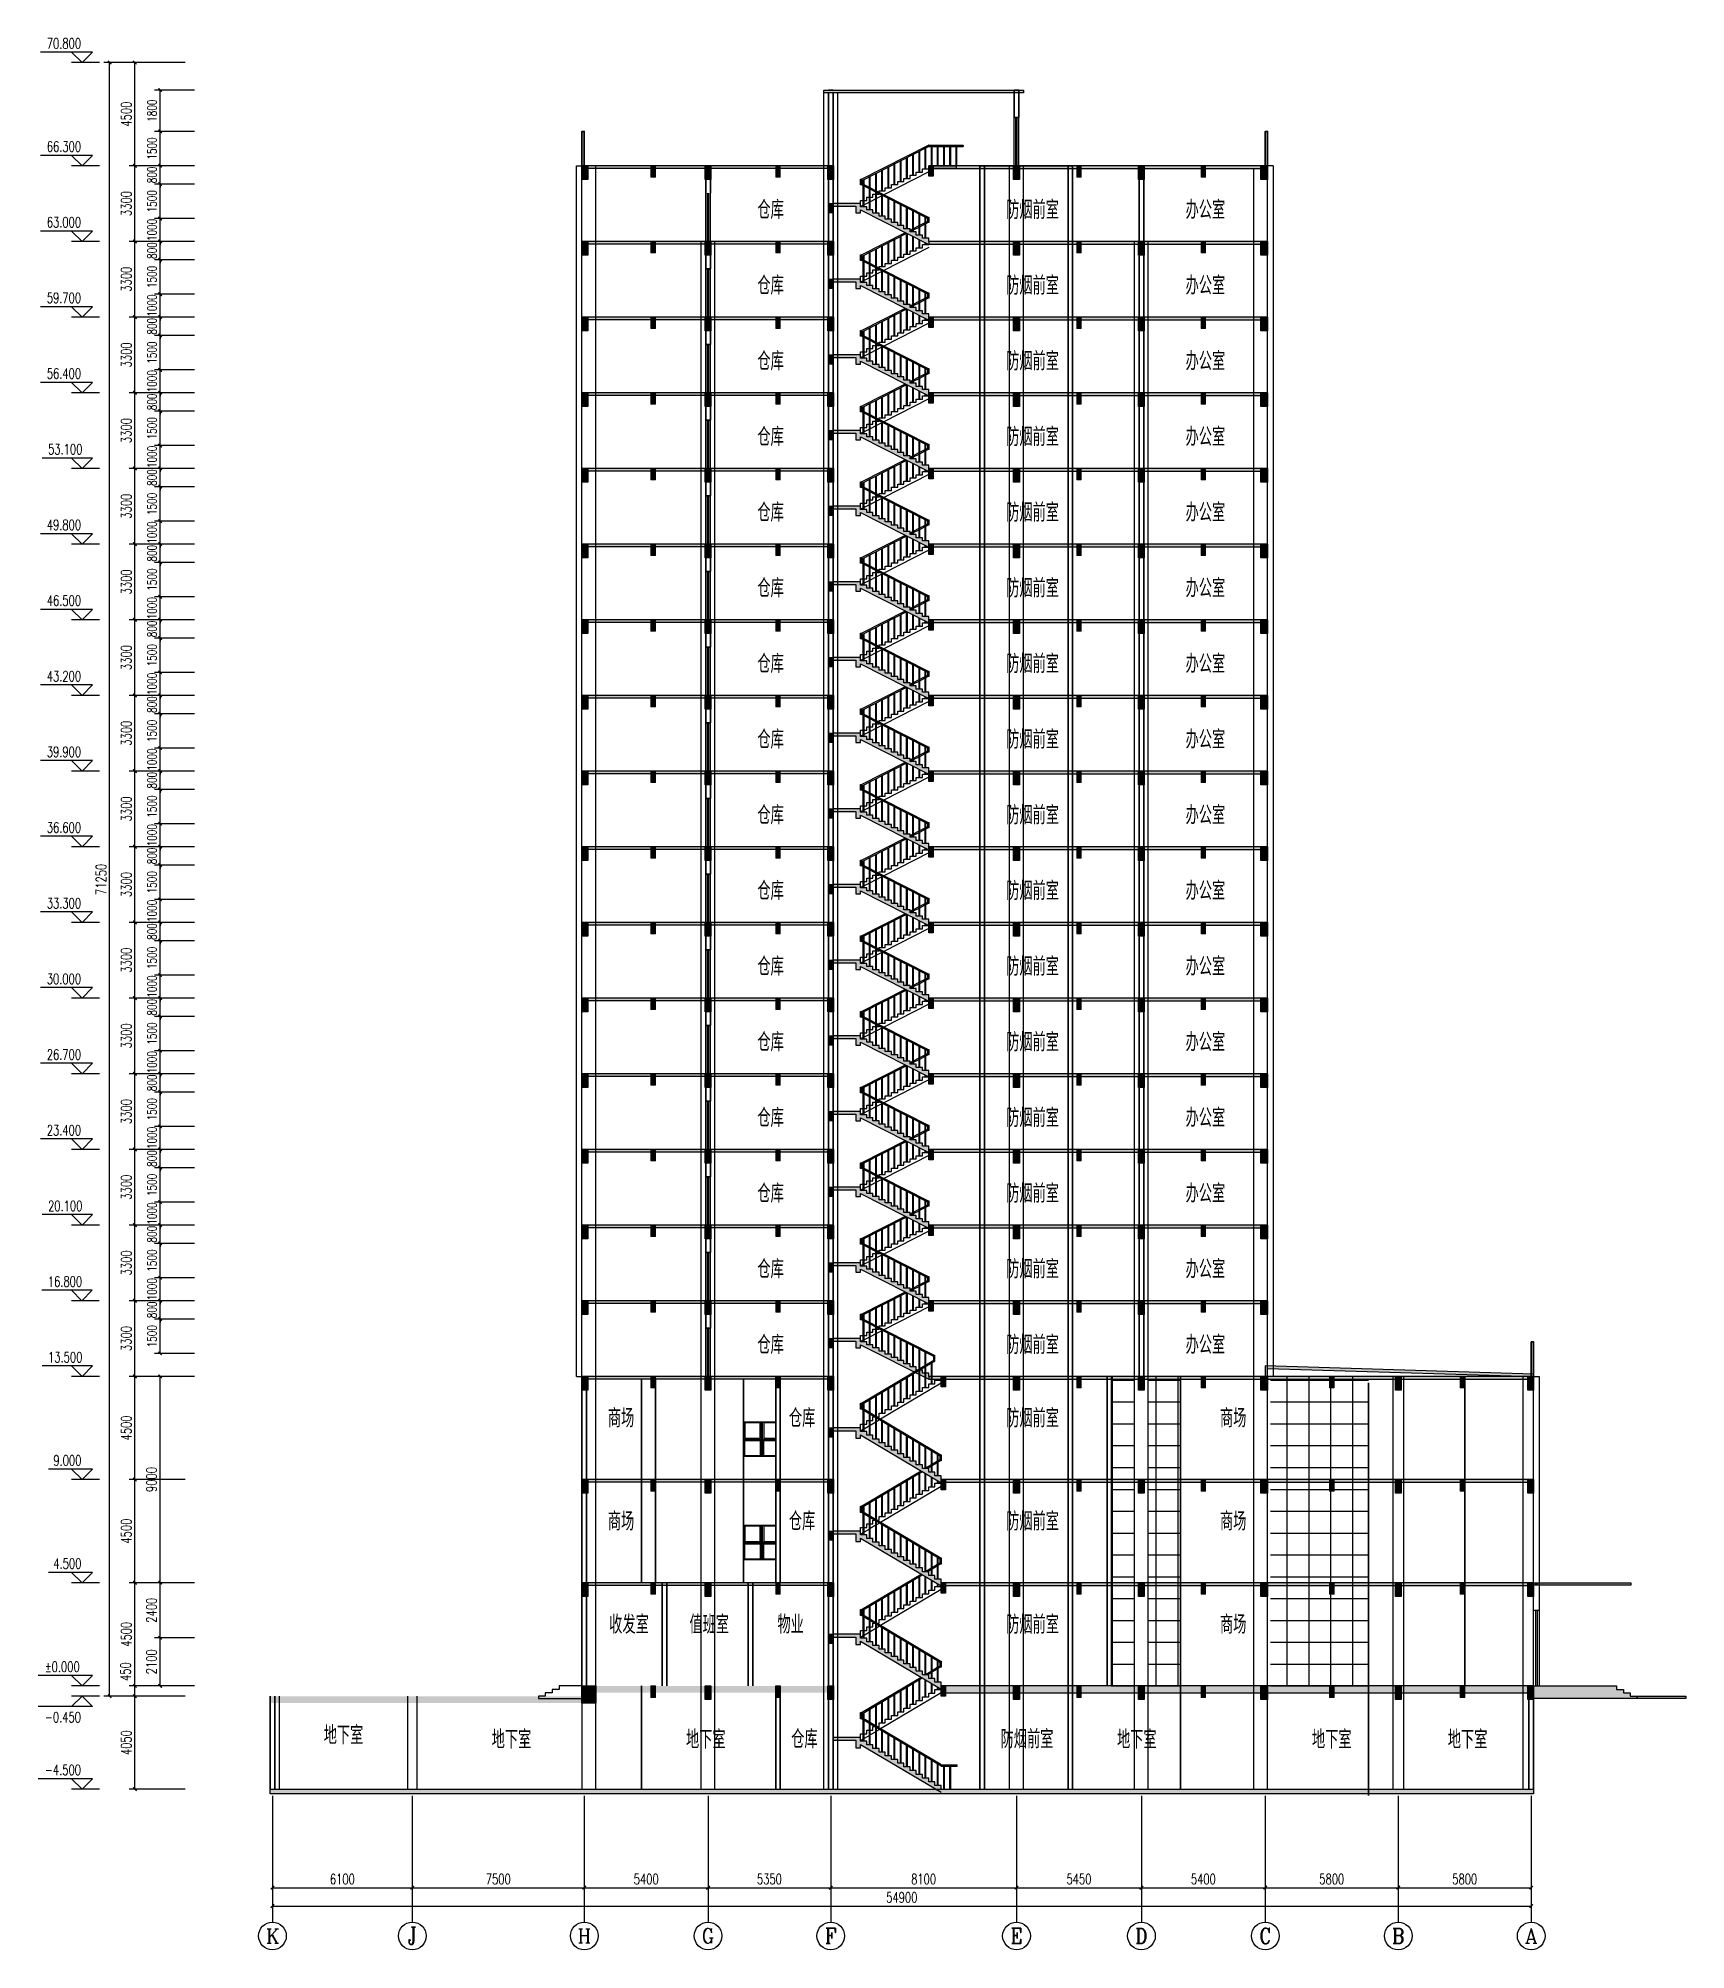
# Model space of a CAD drawing. Extents: x -129850 to 18340, y -11508 to 71861.
# Drawn here: x -53515 to 18340, y -11508 to 71861 of the extents above; entities outside this region: 1.
import ezdxf
from ezdxf.enums import TextEntityAlignment as Align

# ---------------------------------------------------------------- set-up
doc = ezdxf.new("R2010")
doc.units = 0
doc.header["$LTSCALE"] = 1000
doc.header["$MEASUREMENT"] = 0
for name, color, linetype in [('AXIS', 3, 'Continuous'), ('AXIS_TEXT', 7, 'Continuous'), ('Beam', 230, 'Continuous'), ('COLUMN', 170, 'Continuous'), ('DIM_ELEV', 3, 'Continuous'), ('E_CURTWALL', 51, 'Continuous'), ('E_LINE', 7, 'Continuous'), ('E_ROOF', 4, 'Continuous'), ('E_WINDOW', 4, 'Continuous'), ('FLOOR-100', 173, 'Continuous'), ('PODIUM-2f', 111, 'Continuous'), ('PUB_DIM', 3, 'Continuous'), ('PUB_HATCH', 42, 'Continuous'), ('PUB_TEXT', 7, 'Continuous'), ('S_E_STAIR', 4, 'Continuous'), ('S_STAIR', 70, 'Continuous'), ('S_WINDOW', 4, 'Continuous'), ('Text', 7, 'Continuous'), ('TL-floor', 35, 'Continuous')]:
    doc.layers.add(name, color=color, linetype=linetype)
doc.layers.add('DOTE', color=1, linetype='Continuous', plot=False)
doc.layers.add('S_Beam', color=4, linetype='Continuous', lineweight=9)
doc.layers.add('S_WALL', color=40, linetype='Continuous', lineweight=35)
doc.styles.add('_TCH_AXIS', font='COMPLEX', dxfattribs={"bigfont": 'GBCBIG'})
doc.styles.add('_TCH_DIM', font='SIMPLEX', dxfattribs={"bigfont": 'GBCBIG'})
doc.styles.add('_TCH_DIM_T3', font='SIMPLEX', dxfattribs={"width": 0.705882, "bigfont": 'GBCBIG'})
doc.styles.add('COMPLEX', font='COMPLEX')
doc.styles.get("Standard").update_dxf_attribs({"font": 'gbenor.shx', "bigfont": 'gbcbig.shx'})
doc.dimstyles.new('_TCH_ARCH&&100', dxfattribs={"dimtxt": 297.5, "dimasz": 100, "dimexe": 250, "dimexo": 300, "dimgap": 126.25, "dimtad": 1, "dimdec": 0, "dimzin": 0, "dimdsep": 46, "dimtxsty": '_TCH_DIM_T3', "dimblk": 'ARCHTICK', "dimcen": 0.09, "dimclrt": 7, "dimazin": 2, "dimtfac": 1, "dimtdec": 0, "dimtix": 1, "dimtmove": 2, "dimatfit": 3, "dimfxl": 1, "dimtolj": 1, "dimtzin": 0, "dimarcsym": 0})
pattern_1 = [(0, (-40000, 0), (0, 952.5), []), (90, (-40000, 0), (-952.5, 6e-14), [])]

msp = doc.modelspace()

# ---------------------------------------------------------------- texts
at = {"layer": 'PUB_TEXT', "style": '_TCH_DIM', "width": 0.705882}
for s, p in [('70.800', (-53142.3, 71411.6)), ('66.300', (-53142.3, 66911.6)), ('63.000', (-53142.3, 63611.6)), ('59.700', (-53142.3, 60311.6)), ('56.400', (-53142.3, 57011.6)), ('53.100', (-53084.9, 53711.6)), ('49.800', (-53142.3, 50411.6)), ('46.500', (-53142.3, 47111.6)), ('43.200', (-53142.3, 43811.6)), ('39.900', (-53142.3, 40511.6)), ('36.600', (-53142.3, 37211.6)), ('33.300', (-53142.3, 33911.6)), ('30.000', (-53142.3, 30611.6)), ('26.700', (-53142.3, 27311.6)), ('23.400', (-53142.3, 24011.6)), ('20.100', (-53084.9, 20711.6)), ('16.800', (-53095.4, 17411.6)), ('13.500', (-53084.9, 14111.6)), ('9.000', (-52855.4, 9611.6)), ('4.500', (-52855.4, 5111.6)), ('%%P0.000', (-53228.4, 611.6)), ('-0.450', (-53228.4, -1590.1)), ('-4.500', (-53228.4, -3888.4))]:
    msp.add_text(s, height=449.24, dxfattribs=at).set_placement(p)
at = {"layer": 'Text', "char_height": 800, "attachment_point": 5}
for s, width, insert in [('仓库', 2100, (-21574.1, 64376.5)), ('防烟前室', 2989.63, (-10149.2, 64376.5)), ('办公室', 2989.63, (-2610, 64376.5)), ('仓库', 2100, (-21574.1, 61076.5)), ('防烟前室', 2989.63, (-10149.2, 61076.5)), ('办公室', 2989.63, (-2610, 61076.5)), ('仓库', 2100, (-21574.1, 57776.5)), ('防烟前室', 2989.63, (-10149.2, 57776.5)), ('办公室', 2989.63, (-2610, 57776.5)), ('仓库', 2100, (-21574.1, 54476.5)), ('防烟前室', 2989.63, (-10149.2, 54476.5)), ('办公室', 2989.63, (-2610, 54476.5)), ('仓库', 2100, (-21574.1, 51176.5)), ('防烟前室', 2989.63, (-10149.2, 51176.5)), ('办公室', 2989.63, (-2610, 51176.5)), ('仓库', 2100, (-21574.1, 47876.5)), ('防烟前室', 2989.63, (-10149.2, 47876.5)), ('办公室', 2989.63, (-2610, 47876.5)), ('仓库', 2100, (-21574.1, 44576.5)), ('防烟前室', 2989.63, (-10149.2, 44576.5)), ('办公室', 2989.63, (-2610, 44576.5)), ('仓库', 2100, (-21574.1, 41276.5)), ('防烟前室', 2989.63, (-10149.2, 41276.5)), ('办公室', 2989.63, (-2610, 41276.5)), ('仓库', 2100, (-21574.1, 37976.5)), ('防烟前室', 2989.63, (-10149.2, 37976.5)), ('办公室', 2989.63, (-2610, 37976.5)), ('仓库', 2100, (-21574.1, 34676.5)), ('防烟前室', 2989.63, (-10149.2, 34676.5)), ('办公室', 2989.63, (-2610, 34676.5)), ('仓库', 2100, (-21574.1, 31376.5)), ('防烟前室', 2989.63, (-10149.2, 31376.5)), ('办公室', 2989.63, (-2610, 31376.5)), ('仓库', 2100, (-21574.1, 28076.5)), ('防烟前室', 2989.63, (-10149.2, 28076.5)), ('办公室', 2989.63, (-2610, 28076.5)), ('仓库', 2100, (-21574.1, 24776.5)), ('防烟前室', 2989.63, (-10149.2, 24776.5)), ('办公室', 2989.63, (-2610, 24776.5)), ('仓库', 2100, (-21574.1, 21476.5)), ('防烟前室', 2989.63, (-10149.2, 21476.5)), ('办公室', 2989.63, (-2610, 21476.5)), ('仓库', 2100, (-21574.1, 18176.5)), ('防烟前室', 2989.63, (-10149.2, 18176.5)), ('办公室', 2989.63, (-2610, 18176.5)), ('仓库', 2100, (-21574.1, 14876.5)), ('防烟前室', 2989.63, (-10149.2, 14876.5)), ('办公室', 2989.63, (-2610, 14876.5)), ('商场', 2989.63, (-28094.8, 11676.5)), ('仓库', 2900, (-20200, 11676.5)), ('防烟前室', 2989.63, (-10149.2, 11676.5)), ('商场', 2989.63, (-1399.2, 11676.5)), ('商场', 2989.63, (-28094.8, 7176.5)), ('仓库', 2900, (-20200, 7176.5)), ('防烟前室', 2989.63, (-10149.2, 7176.5)), ('商场', 2989.63, (-1399.2, 7176.5)), ('收发室', 2900, (-27750, 2676.5)), ('值班室', 2900, (-24250, 2676.5)), ('物业', 2900, (-20700, 2676.5)), ('防烟前室', 2989.63, (-10149.2, 2676.5)), ('商场', 2989.63, (-1399.2, 2676.5)), ('地下室', 5600, (-40200, -2148.5)), ('地下室', 5600, (-32875.8, -2336.8)), ('地下室', 5600, (-24400, -2336.8)), ('仓库', 2100, (-20100, -2323.5)), ('防烟前室', 2989.63, (-10391.4, -2323.5)), ('地下室', 5600, (-5600, -2336.8)), ('地下室', 5600, (2900, -2336.8)), ('地下室', 5600, (8825, -2336.8))]:
    msp.add_mtext_dynamic_manual_height_columns(s, width=width, gutter_width=1750, heights=[0], dxfattribs=dict(at, insert=insert))

# ---------------------------------------------------------------- blocks, each defined once
blk = doc.blocks.new('$EWDLib$00001159')
for p, q in [((0, 0), (0, 1500)), ((84, 0), (84, 1500)), ((156, 0), (156, 1500)), ((240, 0), (240, 1500))]:
    blk.add_line(p, q)
blk = doc.blocks.new('*U270')
at = {"layer": 'Beam'}
h = blk.add_hatch(color=256, dxfattribs=at)
h.dxf.hatch_style = 1
h.paths.add_polyline_path([(-14950, 300), (-14700, 300), (-14700, -300), (-14950, -300)])
h = blk.add_hatch(color=256, dxfattribs=at)
h.dxf.hatch_style = 1
h.paths.add_polyline_path([(-9575, 300), (-9325, 300), (-9325, -300), (-9575, -300)])
h = blk.add_hatch(color=256, dxfattribs=at)
h.dxf.hatch_style = 1
h.paths.add_polyline_path([(-4225, 300), (-3975, 300), (-3975, -300), (-4225, -300)])
h = blk.add_hatch(color=256, dxfattribs=at)
h.dxf.hatch_style = 1
h.paths.add_polyline_path([(3875, 300), (4125, 300), (4125, -300), (3875, -300)])
h = blk.add_hatch(color=256, dxfattribs=at)
h.dxf.hatch_style = 1
h.paths.add_polyline_path([(9325, 300), (9575, 300), (9575, -300), (9325, -300)])
h = blk.add_hatch(color=256, dxfattribs=at)
h.dxf.hatch_style = 1
h.paths.add_polyline_path([(14650, 300), (14950, 300), (14950, -300), (14650, -300)])
at = {"layer": 'S_Beam'}
h = blk.add_hatch(color=256, dxfattribs=at)
h.dxf.hatch_style = 1
h.paths.add_polyline_path([(-11950, 300), (-11750, 300), (-11750, -200), (-11950, -200)])
h = blk.add_hatch(color=256, dxfattribs=at)
h.dxf.hatch_style = 1
h.paths.add_polyline_path([(-6500, 300), (-6300, 300), (-6300, -200), (-6500, -200)])
h = blk.add_hatch(color=256, dxfattribs=at)
h.dxf.hatch_style = 1
h.paths.add_polyline_path([(6625, 300), (6825, 300), (6825, -200), (6625, -200)])
h = blk.add_hatch(color=256, dxfattribs=at)
h.dxf.hatch_style = 1
h.paths.add_polyline_path([(12050, 300), (12250, 300), (12250, -200), (12050, -200)])
at = {"layer": 'Beam'}
for points in [[(-14950, 300), (-14700, 300), (-14700, -300), (-14950, -300)], [(-9575, 300), (-9325, 300), (-9325, -300), (-9575, -300)], [(-4225, 300), (-3975, 300), (-3975, -300), (-4225, -300)], [(3875, 300), (4125, 300), (4125, -300), (3875, -300)], [(9325, 300), (9575, 300), (9575, -300), (9325, -300)], [(14650, 300), (14950, 300), (14950, -300), (14650, -300)]]:
    blk.add_lwpolyline(points, close=True, dxfattribs=at)
at = {"layer": 'S_Beam'}
for points in [[(-11950, 300), (-11750, 300), (-11750, -200), (-11950, -200)], [(-6500, 300), (-6300, 300), (-6300, -200), (-6500, -200)], [(6625, 300), (6825, 300), (6825, -200), (6625, -200)], [(12050, 300), (12250, 300), (12250, -200), (12050, -200)]]:
    blk.add_lwpolyline(points, close=True, dxfattribs=at)
blk = doc.blocks.new('*U271')
at = {"layer": 'S_Beam', "color": 0, "linetype": 'ByBlock', "lineweight": -2, "transparency": 16777216}
for p in [(0, 49500), (0, 46200), (0, 42900), (0, 39600), (0, 36300), (0, 33000), (0, 29700), (0, 26400), (0, 23100), (0, 19800), (0, 16500), (0, 13200), (0, 9900), (0, 6600), (0, 3300), (0, 0)]:
    blk.add_blockref('*U270', p, dxfattribs=at)
blk = doc.blocks.new('_ArchTick')
at = {"color": 0, "linetype": 'ByBlock', "const_width": 0.4}
blk.add_lwpolyline([(-0.5, -0.5), (0.5, 0.5)], dxfattribs=at)
blk = doc.blocks.new('*D273')
at = {"layer": 'AXIS', "color": 0, "lineweight": -2, "transparency": 16777216}
for p, q in [((5800, -6600), (5800, -9050)), ((11600, -6600), (11600, -9050))]:
    blk.add_line(p, q, dxfattribs=at)
at = {"layer": 'AXIS', "color": 0, "transparency": 16777216}
blk.add_line((5800, -8800), (11600, -8800), dxfattribs=at)
at = {"layer": 'Defpoints', "color": 0, "transparency": 16777216}
for p in [(5800, -6300), (11600, -6300), (11600, -8800)]:
    blk.add_point(p, dxfattribs=at)
at = {"layer": 'AXIS', "color": 0, "transparency": 16777216, "xscale": 150, "yscale": 150, "zscale": 150, "rotation": 180}
blk.add_blockref('_ArchTick', (5800, -8800), dxfattribs=at)
at = {"layer": 'AXIS', "color": 0, "transparency": 16777216, "xscale": 150, "yscale": 150, "zscale": 150}
blk.add_blockref('_ArchTick', (11600, -8800), dxfattribs=at)
at = {"layer": 'AXIS', "color": 7, "transparency": 16777216, "insert": (8700, -8425), "char_height": 450, "attachment_point": 5, "style": '_TCH_DIM_T3'}
blk.add_mtext('\\A1;5800', dxfattribs=at)
blk = doc.blocks.new('*D274')
at = {"layer": 'AXIS', "color": 0, "lineweight": -2, "transparency": 16777216}
for p, q in [((0, -6600), (0, -9050)), ((5800, -6600), (5800, -9050))]:
    blk.add_line(p, q, dxfattribs=at)
at = {"layer": 'AXIS', "color": 0, "transparency": 16777216}
blk.add_line((0, -8800), (5800, -8800), dxfattribs=at)
at = {"layer": 'Defpoints', "color": 0, "transparency": 16777216}
for p in [(0, -6300), (5800, -6300), (5800, -8800)]:
    blk.add_point(p, dxfattribs=at)
at = {"layer": 'AXIS', "color": 0, "transparency": 16777216, "xscale": 150, "yscale": 150, "zscale": 150, "rotation": 180}
blk.add_blockref('_ArchTick', (0, -8800), dxfattribs=at)
at = {"layer": 'AXIS', "color": 0, "transparency": 16777216, "xscale": 150, "yscale": 150, "zscale": 150}
blk.add_blockref('_ArchTick', (5800, -8800), dxfattribs=at)
at = {"layer": 'AXIS', "color": 7, "transparency": 16777216, "insert": (2900, -8425), "char_height": 450, "attachment_point": 5, "style": '_TCH_DIM_T3'}
blk.add_mtext('\\A1;5800', dxfattribs=at)
blk = doc.blocks.new('*D275')
at = {"layer": 'AXIS', "color": 0, "lineweight": -2, "transparency": 16777216}
for p, q in [((-5400, -6600), (-5400, -9050)), ((0, -6600), (0, -9050))]:
    blk.add_line(p, q, dxfattribs=at)
at = {"layer": 'AXIS', "color": 0, "transparency": 16777216}
blk.add_line((-5400, -8800), (0, -8800), dxfattribs=at)
at = {"layer": 'Defpoints', "color": 0, "transparency": 16777216}
for p in [(-5400, -6300), (0, -6300), (0, -8800)]:
    blk.add_point(p, dxfattribs=at)
at = {"layer": 'AXIS', "color": 0, "transparency": 16777216, "xscale": 150, "yscale": 150, "zscale": 150, "rotation": 180}
blk.add_blockref('_ArchTick', (-5400, -8800), dxfattribs=at)
at = {"layer": 'AXIS', "color": 0, "transparency": 16777216, "xscale": 150, "yscale": 150, "zscale": 150}
blk.add_blockref('_ArchTick', (0, -8800), dxfattribs=at)
at = {"layer": 'AXIS', "color": 7, "transparency": 16777216, "insert": (-2700, -8425), "char_height": 450, "attachment_point": 5, "style": '_TCH_DIM_T3'}
blk.add_mtext('\\A1;5400', dxfattribs=at)
blk = doc.blocks.new('*D276')
at = {"layer": 'AXIS', "color": 0, "lineweight": -2, "transparency": 16777216}
for p, q in [((-10850, -6600), (-10850, -9050)), ((-5400, -6600), (-5400, -9050))]:
    blk.add_line(p, q, dxfattribs=at)
at = {"layer": 'AXIS', "color": 0, "transparency": 16777216}
blk.add_line((-10850, -8800), (-5400, -8800), dxfattribs=at)
at = {"layer": 'Defpoints', "color": 0, "transparency": 16777216}
for p in [(-10850, -6300), (-5400, -6300), (-5400, -8800)]:
    blk.add_point(p, dxfattribs=at)
at = {"layer": 'AXIS', "color": 0, "transparency": 16777216, "xscale": 150, "yscale": 150, "zscale": 150, "rotation": 180}
blk.add_blockref('_ArchTick', (-10850, -8800), dxfattribs=at)
at = {"layer": 'AXIS', "color": 0, "transparency": 16777216, "xscale": 150, "yscale": 150, "zscale": 150}
blk.add_blockref('_ArchTick', (-5400, -8800), dxfattribs=at)
at = {"layer": 'AXIS', "color": 7, "transparency": 16777216, "insert": (-8125, -8425), "char_height": 450, "attachment_point": 5, "style": '_TCH_DIM_T3'}
blk.add_mtext('\\A1;5450', dxfattribs=at)
blk = doc.blocks.new('*D277')
at = {"layer": 'AXIS', "color": 0, "lineweight": -2, "transparency": 16777216}
for p, q in [((-18950, -6600), (-18950, -9050)), ((-10850, -6600), (-10850, -9050))]:
    blk.add_line(p, q, dxfattribs=at)
at = {"layer": 'AXIS', "color": 0, "transparency": 16777216}
blk.add_line((-18950, -8800), (-10850, -8800), dxfattribs=at)
at = {"layer": 'Defpoints', "color": 0, "transparency": 16777216}
for p in [(-18950, -6300), (-10850, -6300), (-10850, -8800)]:
    blk.add_point(p, dxfattribs=at)
at = {"layer": 'AXIS', "color": 0, "transparency": 16777216, "xscale": 150, "yscale": 150, "zscale": 150, "rotation": 180}
blk.add_blockref('_ArchTick', (-18950, -8800), dxfattribs=at)
at = {"layer": 'AXIS', "color": 0, "transparency": 16777216, "xscale": 150, "yscale": 150, "zscale": 150}
blk.add_blockref('_ArchTick', (-10850, -8800), dxfattribs=at)
at = {"layer": 'AXIS', "color": 7, "transparency": 16777216, "insert": (-14900, -8425), "char_height": 450, "attachment_point": 5, "style": '_TCH_DIM_T3'}
blk.add_mtext('\\A1;8100', dxfattribs=at)
blk = doc.blocks.new('*D278')
at = {"layer": 'AXIS', "color": 0, "lineweight": -2, "transparency": 16777216}
for p, q in [((-24300, -6600), (-24300, -9050)), ((-18950, -6600), (-18950, -9050))]:
    blk.add_line(p, q, dxfattribs=at)
at = {"layer": 'AXIS', "color": 0, "transparency": 16777216}
blk.add_line((-24300, -8800), (-18950, -8800), dxfattribs=at)
at = {"layer": 'Defpoints', "color": 0, "transparency": 16777216}
for p in [(-24300, -6300), (-18950, -6300), (-18950, -8800)]:
    blk.add_point(p, dxfattribs=at)
at = {"layer": 'AXIS', "color": 0, "transparency": 16777216, "xscale": 150, "yscale": 150, "zscale": 150, "rotation": 180}
blk.add_blockref('_ArchTick', (-24300, -8800), dxfattribs=at)
at = {"layer": 'AXIS', "color": 0, "transparency": 16777216, "xscale": 150, "yscale": 150, "zscale": 150}
blk.add_blockref('_ArchTick', (-18950, -8800), dxfattribs=at)
at = {"layer": 'AXIS', "color": 7, "transparency": 16777216, "insert": (-21625, -8425), "char_height": 450, "attachment_point": 5, "style": '_TCH_DIM_T3'}
blk.add_mtext('\\A1;5350', dxfattribs=at)
blk = doc.blocks.new('*D279')
at = {"layer": 'AXIS', "color": 0, "lineweight": -2, "transparency": 16777216}
for p, q in [((-29700, -6600), (-29700, -9050)), ((-24300, -6600), (-24300, -9050))]:
    blk.add_line(p, q, dxfattribs=at)
at = {"layer": 'AXIS', "color": 0, "transparency": 16777216}
blk.add_line((-29700, -8800), (-24300, -8800), dxfattribs=at)
at = {"layer": 'Defpoints', "color": 0, "transparency": 16777216}
for p in [(-29700, -6300), (-24300, -6300), (-24300, -8800)]:
    blk.add_point(p, dxfattribs=at)
at = {"layer": 'AXIS', "color": 0, "transparency": 16777216, "xscale": 150, "yscale": 150, "zscale": 150, "rotation": 180}
blk.add_blockref('_ArchTick', (-29700, -8800), dxfattribs=at)
at = {"layer": 'AXIS', "color": 0, "transparency": 16777216, "xscale": 150, "yscale": 150, "zscale": 150}
blk.add_blockref('_ArchTick', (-24300, -8800), dxfattribs=at)
at = {"layer": 'AXIS', "color": 7, "transparency": 16777216, "insert": (-27000, -8425), "char_height": 450, "attachment_point": 5, "style": '_TCH_DIM_T3'}
blk.add_mtext('\\A1;5400', dxfattribs=at)
blk = doc.blocks.new('*D280')
at = {"layer": 'AXIS', "color": 0, "lineweight": -2, "transparency": 16777216}
for p, q in [((-37200, -6600), (-37200, -9050)), ((-29700, -6600), (-29700, -9050))]:
    blk.add_line(p, q, dxfattribs=at)
at = {"layer": 'AXIS', "color": 0, "transparency": 16777216}
blk.add_line((-37200, -8800), (-29700, -8800), dxfattribs=at)
at = {"layer": 'Defpoints', "color": 0, "transparency": 16777216}
for p in [(-37200, -6300), (-29700, -6300), (-29700, -8800)]:
    blk.add_point(p, dxfattribs=at)
at = {"layer": 'AXIS', "color": 0, "transparency": 16777216, "xscale": 150, "yscale": 150, "zscale": 150, "rotation": 180}
blk.add_blockref('_ArchTick', (-37200, -8800), dxfattribs=at)
at = {"layer": 'AXIS', "color": 0, "transparency": 16777216, "xscale": 150, "yscale": 150, "zscale": 150}
blk.add_blockref('_ArchTick', (-29700, -8800), dxfattribs=at)
at = {"layer": 'AXIS', "color": 7, "transparency": 16777216, "insert": (-33450, -8425), "char_height": 450, "attachment_point": 5, "style": '_TCH_DIM_T3'}
blk.add_mtext('\\A1;7500', dxfattribs=at)
blk = doc.blocks.new('*D281')
at = {"layer": 'AXIS', "color": 0, "lineweight": -2, "transparency": 16777216}
for p, q in [((-43300, -6600), (-43300, -9050)), ((-37200, -6600), (-37200, -9050))]:
    blk.add_line(p, q, dxfattribs=at)
at = {"layer": 'AXIS', "color": 0, "transparency": 16777216}
blk.add_line((-43300, -8800), (-37200, -8800), dxfattribs=at)
at = {"layer": 'Defpoints', "color": 0, "transparency": 16777216}
for p in [(-43300, -6300), (-37200, -6300), (-37200, -8800)]:
    blk.add_point(p, dxfattribs=at)
at = {"layer": 'AXIS', "color": 0, "transparency": 16777216, "xscale": 150, "yscale": 150, "zscale": 150, "rotation": 180}
blk.add_blockref('_ArchTick', (-43300, -8800), dxfattribs=at)
at = {"layer": 'AXIS', "color": 0, "transparency": 16777216, "xscale": 150, "yscale": 150, "zscale": 150}
blk.add_blockref('_ArchTick', (-37200, -8800), dxfattribs=at)
at = {"layer": 'AXIS', "color": 7, "transparency": 16777216, "insert": (-40250, -8425), "char_height": 450, "attachment_point": 5, "style": '_TCH_DIM_T3'}
blk.add_mtext('\\A1;6100', dxfattribs=at)
blk = doc.blocks.new('*D282')
at = {"layer": 'AXIS', "color": 0, "lineweight": -2, "transparency": 16777216}
for p, q in [((-43300, -6600), (-43300, -9850)), ((11600, -6600), (11600, -9850))]:
    blk.add_line(p, q, dxfattribs=at)
at = {"layer": 'AXIS', "color": 0, "transparency": 16777216}
blk.add_line((-43300, -9600), (11600, -9600), dxfattribs=at)
at = {"layer": 'Defpoints', "color": 0, "transparency": 16777216}
for p in [(-43300, -6300), (11600, -6300), (11600, -9600)]:
    blk.add_point(p, dxfattribs=at)
at = {"layer": 'AXIS', "color": 0, "transparency": 16777216, "xscale": 150, "yscale": 150, "zscale": 150, "rotation": 180}
blk.add_blockref('_ArchTick', (-43300, -9600), dxfattribs=at)
at = {"layer": 'AXIS', "color": 0, "transparency": 16777216, "xscale": 150, "yscale": 150, "zscale": 150}
blk.add_blockref('_ArchTick', (11600, -9600), dxfattribs=at)
at = {"layer": 'AXIS', "color": 7, "transparency": 16777216, "insert": (-15850, -9225), "char_height": 450, "attachment_point": 5, "style": '_TCH_DIM_T3'}
blk.add_mtext('\\A1;54900', dxfattribs=at)
blk = doc.blocks.new('_AXISO')
blk.add_circle((0, 0), 0.5)
at = {"layer": 'AXIS_TEXT', "style": 'COMPLEX', "width": 1.041667}
blk.add_attdef('A', text='', height=0.56, dxfattribs=at).set_placement((-0.25, -0.28), (0.25, -0.28), align=Align.FIT)
blk = doc.blocks.new('*D283')
at = {"layer": 'Defpoints', "color": 0, "transparency": 16777216}
for p in [(-48200, 2100), (-46400, 2100), (-46400, 0)]:
    blk.add_point(p, dxfattribs=at)
at = {"layer": 'PUB_DIM', "color": 0, "lineweight": -2, "transparency": 16777216}
for p, q in [((-46700, 2100), (-48450, 2100)), ((-46700, 0), (-48450, 0))]:
    blk.add_line(p, q, dxfattribs=at)
at = {"layer": 'PUB_DIM', "color": 0, "transparency": 16777216}
blk.add_line((-48200, 0), (-48200, 2100), dxfattribs=at)
at = {"layer": 'PUB_DIM', "color": 0, "transparency": 16777216, "xscale": 150, "yscale": 150, "zscale": 150}
for p, rotation in [((-48200, 2100), 90), ((-48200, 0), 270)]:
    blk.add_blockref('_ArchTick', p, dxfattribs=dict(at, rotation=rotation))
at = {"layer": 'PUB_DIM', "color": 7, "transparency": 16777216, "insert": (-48575, 1050), "char_height": 450, "attachment_point": 5, "rotation": 90, "style": '_TCH_DIM_T3'}
blk.add_mtext('\\A1;2100', dxfattribs=at)
blk = doc.blocks.new('*D284')
at = {"layer": 'Defpoints', "color": 0, "transparency": 16777216}
for p in [(-48200, 4500), (-46400, 4500), (-46400, 2100)]:
    blk.add_point(p, dxfattribs=at)
at = {"layer": 'PUB_DIM', "color": 0, "lineweight": -2, "transparency": 16777216}
for p, q in [((-46700, 4500), (-48450, 4500)), ((-46700, 2100), (-48450, 2100))]:
    blk.add_line(p, q, dxfattribs=at)
at = {"layer": 'PUB_DIM', "color": 0, "transparency": 16777216}
blk.add_line((-48200, 2100), (-48200, 4500), dxfattribs=at)
at = {"layer": 'PUB_DIM', "color": 0, "transparency": 16777216, "xscale": 150, "yscale": 150, "zscale": 150}
for p, rotation in [((-48200, 4500), 90), ((-48200, 2100), 270)]:
    blk.add_blockref('_ArchTick', p, dxfattribs=dict(at, rotation=rotation))
at = {"layer": 'PUB_DIM', "color": 7, "transparency": 16777216, "insert": (-48575, 3300), "char_height": 450, "attachment_point": 5, "rotation": 90, "style": '_TCH_DIM_T3'}
blk.add_mtext('\\A1;2400', dxfattribs=at)
blk = doc.blocks.new('*D285')
at = {"layer": 'Defpoints', "color": 0, "transparency": 16777216}
for p in [(-48200, 13500), (-46400, 13500), (-46400, 4500)]:
    blk.add_point(p, dxfattribs=at)
at = {"layer": 'PUB_DIM', "color": 0, "lineweight": -2, "transparency": 16777216}
for p, q in [((-46700, 13500), (-48450, 13500)), ((-46700, 4500), (-48450, 4500))]:
    blk.add_line(p, q, dxfattribs=at)
at = {"layer": 'PUB_DIM', "color": 0, "transparency": 16777216}
blk.add_line((-48200, 4500), (-48200, 13500), dxfattribs=at)
at = {"layer": 'PUB_DIM', "color": 0, "transparency": 16777216, "xscale": 150, "yscale": 150, "zscale": 150}
for p, rotation in [((-48200, 13500), 90), ((-48200, 4500), 270)]:
    blk.add_blockref('_ArchTick', p, dxfattribs=dict(at, rotation=rotation))
at = {"layer": 'PUB_DIM', "color": 7, "transparency": 16777216, "insert": (-48575, 9000), "char_height": 450, "attachment_point": 5, "rotation": 90, "style": '_TCH_DIM_T3'}
blk.add_mtext('\\A1;9000', dxfattribs=at)
blk = doc.blocks.new('*D286')
at = {"layer": 'Defpoints', "color": 0, "transparency": 16777216}
for p in [(-48200, 16000), (-46400, 16000), (-46400, 14500)]:
    blk.add_point(p, dxfattribs=at)
at = {"layer": 'PUB_DIM', "color": 0, "lineweight": -2, "transparency": 16777216}
for p, q in [((-46700, 16000), (-48450, 16000)), ((-46700, 14500), (-48450, 14500))]:
    blk.add_line(p, q, dxfattribs=at)
at = {"layer": 'PUB_DIM', "color": 0, "transparency": 16777216}
blk.add_line((-48200, 14500), (-48200, 16000), dxfattribs=at)
at = {"layer": 'PUB_DIM', "color": 0, "transparency": 16777216, "xscale": 150, "yscale": 150, "zscale": 150}
for p, rotation in [((-48200, 16000), 90), ((-48200, 14500), 270)]:
    blk.add_blockref('_ArchTick', p, dxfattribs=dict(at, rotation=rotation))
at = {"layer": 'PUB_DIM', "color": 7, "transparency": 16777216, "insert": (-48550, 15250), "char_height": 400, "attachment_point": 5, "rotation": 90, "style": '_TCH_DIM_T3'}
blk.add_mtext('\\A1;1500', dxfattribs=at)
blk = doc.blocks.new('*D287')
at = {"layer": 'Defpoints', "color": 0, "transparency": 16777216}
for p in [(-48200, 16800), (-46400, 16800), (-46400, 16000)]:
    blk.add_point(p, dxfattribs=at)
at = {"layer": 'PUB_DIM', "color": 0, "lineweight": -2, "transparency": 16777216}
for p, q in [((-46700, 16800), (-48450, 16800)), ((-46700, 16000), (-48450, 16000))]:
    blk.add_line(p, q, dxfattribs=at)
at = {"layer": 'PUB_DIM', "color": 0, "transparency": 16777216}
for p, q in [((-48200, 16800), (-48200, 16950)), ((-48200, 16000), (-48200, 16800)), ((-48200, 16000), (-48200, 15850))]:
    blk.add_line(p, q, dxfattribs=at)
at = {"layer": 'PUB_DIM', "color": 0, "transparency": 16777216, "xscale": 150, "yscale": 150, "zscale": 150}
for p, rotation in [((-48200, 16800), 270), ((-48200, 16000), 90)]:
    blk.add_blockref('_ArchTick', p, dxfattribs=dict(at, rotation=rotation))
at = {"layer": 'PUB_DIM', "color": 7, "transparency": 16777216, "insert": (-48550, 16400), "char_height": 400, "attachment_point": 5, "rotation": 90, "style": '_TCH_DIM_T3'}
blk.add_mtext('\\A1;800', dxfattribs=at)
blk = doc.blocks.new('*D288')
at = {"layer": 'Defpoints', "color": 0, "transparency": 16777216}
for p in [(-48200, 17800), (-46400, 17800), (-46400, 16800)]:
    blk.add_point(p, dxfattribs=at)
at = {"layer": 'PUB_DIM', "color": 0, "lineweight": -2, "transparency": 16777216}
for p, q in [((-46700, 17800), (-48450, 17800)), ((-46700, 16800), (-48450, 16800))]:
    blk.add_line(p, q, dxfattribs=at)
at = {"layer": 'PUB_DIM', "color": 0, "transparency": 16777216}
for p, q in [((-48200, 17800), (-48200, 17950)), ((-48200, 16800), (-48200, 17800)), ((-48200, 16800), (-48200, 16650))]:
    blk.add_line(p, q, dxfattribs=at)
at = {"layer": 'PUB_DIM', "color": 0, "transparency": 16777216, "xscale": 150, "yscale": 150, "zscale": 150}
for p, rotation in [((-48200, 17800), 270), ((-48200, 16800), 90)]:
    blk.add_blockref('_ArchTick', p, dxfattribs=dict(at, rotation=rotation))
at = {"layer": 'PUB_DIM', "color": 7, "transparency": 16777216, "insert": (-48550, 17300), "char_height": 400, "attachment_point": 5, "rotation": 90, "style": '_TCH_DIM_T3'}
blk.add_mtext('\\A1;1000', dxfattribs=at)
blk = doc.blocks.new('*D289')
at = {"layer": 'Defpoints', "color": 0, "transparency": 16777216}
for p in [(-48200, 19300), (-46400, 19300), (-46400, 17800)]:
    blk.add_point(p, dxfattribs=at)
at = {"layer": 'PUB_DIM', "color": 0, "lineweight": -2, "transparency": 16777216}
for p, q in [((-46700, 19300), (-48450, 19300)), ((-46700, 17800), (-48450, 17800))]:
    blk.add_line(p, q, dxfattribs=at)
at = {"layer": 'PUB_DIM', "color": 0, "transparency": 16777216}
blk.add_line((-48200, 17800), (-48200, 19300), dxfattribs=at)
at = {"layer": 'PUB_DIM', "color": 0, "transparency": 16777216, "xscale": 150, "yscale": 150, "zscale": 150}
for p, rotation in [((-48200, 19300), 90), ((-48200, 17800), 270)]:
    blk.add_blockref('_ArchTick', p, dxfattribs=dict(at, rotation=rotation))
at = {"layer": 'PUB_DIM', "color": 7, "transparency": 16777216, "insert": (-48550, 18550), "char_height": 400, "attachment_point": 5, "rotation": 90, "style": '_TCH_DIM_T3'}
blk.add_mtext('\\A1;1500', dxfattribs=at)
blk = doc.blocks.new('*D290')
at = {"layer": 'Defpoints', "color": 0, "transparency": 16777216}
for p in [(-48200, 20100), (-46400, 20100), (-46400, 19300)]:
    blk.add_point(p, dxfattribs=at)
at = {"layer": 'PUB_DIM', "color": 0, "lineweight": -2, "transparency": 16777216}
for p, q in [((-46700, 20100), (-48450, 20100)), ((-46700, 19300), (-48450, 19300))]:
    blk.add_line(p, q, dxfattribs=at)
at = {"layer": 'PUB_DIM', "color": 0, "transparency": 16777216}
for p, q in [((-48200, 20100), (-48200, 20250)), ((-48200, 19300), (-48200, 20100)), ((-48200, 19300), (-48200, 19150))]:
    blk.add_line(p, q, dxfattribs=at)
at = {"layer": 'PUB_DIM', "color": 0, "transparency": 16777216, "xscale": 150, "yscale": 150, "zscale": 150}
for p, rotation in [((-48200, 20100), 270), ((-48200, 19300), 90)]:
    blk.add_blockref('_ArchTick', p, dxfattribs=dict(at, rotation=rotation))
at = {"layer": 'PUB_DIM', "color": 7, "transparency": 16777216, "insert": (-48550, 19700), "char_height": 400, "attachment_point": 5, "rotation": 90, "style": '_TCH_DIM_T3'}
blk.add_mtext('\\A1;800', dxfattribs=at)
blk = doc.blocks.new('*D291')
at = {"layer": 'Defpoints', "color": 0, "transparency": 16777216}
for p in [(-48200, 21100), (-46400, 21100), (-46400, 20100)]:
    blk.add_point(p, dxfattribs=at)
at = {"layer": 'PUB_DIM', "color": 0, "lineweight": -2, "transparency": 16777216}
for p, q in [((-46700, 21100), (-48450, 21100)), ((-46700, 20100), (-48450, 20100))]:
    blk.add_line(p, q, dxfattribs=at)
at = {"layer": 'PUB_DIM', "color": 0, "transparency": 16777216}
for p, q in [((-48200, 21100), (-48200, 21250)), ((-48200, 20100), (-48200, 21100)), ((-48200, 20100), (-48200, 19950))]:
    blk.add_line(p, q, dxfattribs=at)
at = {"layer": 'PUB_DIM', "color": 0, "transparency": 16777216, "xscale": 150, "yscale": 150, "zscale": 150}
for p, rotation in [((-48200, 21100), 270), ((-48200, 20100), 90)]:
    blk.add_blockref('_ArchTick', p, dxfattribs=dict(at, rotation=rotation))
at = {"layer": 'PUB_DIM', "color": 7, "transparency": 16777216, "insert": (-48550, 20600), "char_height": 400, "attachment_point": 5, "rotation": 90, "style": '_TCH_DIM_T3'}
blk.add_mtext('\\A1;1000', dxfattribs=at)
blk = doc.blocks.new('*D292')
at = {"layer": 'Defpoints', "color": 0, "transparency": 16777216}
for p in [(-48200, 22600), (-46400, 22600), (-46400, 21100)]:
    blk.add_point(p, dxfattribs=at)
at = {"layer": 'PUB_DIM', "color": 0, "lineweight": -2, "transparency": 16777216}
for p, q in [((-46700, 22600), (-48450, 22600)), ((-46700, 21100), (-48450, 21100))]:
    blk.add_line(p, q, dxfattribs=at)
at = {"layer": 'PUB_DIM', "color": 0, "transparency": 16777216}
blk.add_line((-48200, 21100), (-48200, 22600), dxfattribs=at)
at = {"layer": 'PUB_DIM', "color": 0, "transparency": 16777216, "xscale": 150, "yscale": 150, "zscale": 150}
for p, rotation in [((-48200, 22600), 90), ((-48200, 21100), 270)]:
    blk.add_blockref('_ArchTick', p, dxfattribs=dict(at, rotation=rotation))
at = {"layer": 'PUB_DIM', "color": 7, "transparency": 16777216, "insert": (-48550, 21850), "char_height": 400, "attachment_point": 5, "rotation": 90, "style": '_TCH_DIM_T3'}
blk.add_mtext('\\A1;1500', dxfattribs=at)
blk = doc.blocks.new('*D293')
at = {"layer": 'Defpoints', "color": 0, "transparency": 16777216}
for p in [(-48200, 23400), (-46400, 23400), (-46400, 22600)]:
    blk.add_point(p, dxfattribs=at)
at = {"layer": 'PUB_DIM', "color": 0, "lineweight": -2, "transparency": 16777216}
for p, q in [((-46700, 23400), (-48450, 23400)), ((-46700, 22600), (-48450, 22600))]:
    blk.add_line(p, q, dxfattribs=at)
at = {"layer": 'PUB_DIM', "color": 0, "transparency": 16777216}
for p, q in [((-48200, 23400), (-48200, 23550)), ((-48200, 22600), (-48200, 23400)), ((-48200, 22600), (-48200, 22450))]:
    blk.add_line(p, q, dxfattribs=at)
at = {"layer": 'PUB_DIM', "color": 0, "transparency": 16777216, "xscale": 150, "yscale": 150, "zscale": 150}
for p, rotation in [((-48200, 23400), 270), ((-48200, 22600), 90)]:
    blk.add_blockref('_ArchTick', p, dxfattribs=dict(at, rotation=rotation))
at = {"layer": 'PUB_DIM', "color": 7, "transparency": 16777216, "insert": (-48550, 23000), "char_height": 400, "attachment_point": 5, "rotation": 90, "style": '_TCH_DIM_T3'}
blk.add_mtext('\\A1;800', dxfattribs=at)
blk = doc.blocks.new('*D294')
at = {"layer": 'Defpoints', "color": 0, "transparency": 16777216}
for p in [(-48200, 24400), (-46400, 24400), (-46400, 23400)]:
    blk.add_point(p, dxfattribs=at)
at = {"layer": 'PUB_DIM', "color": 0, "lineweight": -2, "transparency": 16777216}
for p, q in [((-46700, 24400), (-48450, 24400)), ((-46700, 23400), (-48450, 23400))]:
    blk.add_line(p, q, dxfattribs=at)
at = {"layer": 'PUB_DIM', "color": 0, "transparency": 16777216}
for p, q in [((-48200, 24400), (-48200, 24550)), ((-48200, 23400), (-48200, 24400)), ((-48200, 23400), (-48200, 23250))]:
    blk.add_line(p, q, dxfattribs=at)
at = {"layer": 'PUB_DIM', "color": 0, "transparency": 16777216, "xscale": 150, "yscale": 150, "zscale": 150}
for p, rotation in [((-48200, 24400), 270), ((-48200, 23400), 90)]:
    blk.add_blockref('_ArchTick', p, dxfattribs=dict(at, rotation=rotation))
at = {"layer": 'PUB_DIM', "color": 7, "transparency": 16777216, "insert": (-48550, 23900), "char_height": 400, "attachment_point": 5, "rotation": 90, "style": '_TCH_DIM_T3'}
blk.add_mtext('\\A1;1000', dxfattribs=at)
blk = doc.blocks.new('*D295')
at = {"layer": 'Defpoints', "color": 0, "transparency": 16777216}
for p in [(-48200, 25900), (-46400, 25900), (-46400, 24400)]:
    blk.add_point(p, dxfattribs=at)
at = {"layer": 'PUB_DIM', "color": 0, "lineweight": -2, "transparency": 16777216}
for p, q in [((-46700, 25900), (-48450, 25900)), ((-46700, 24400), (-48450, 24400))]:
    blk.add_line(p, q, dxfattribs=at)
at = {"layer": 'PUB_DIM', "color": 0, "transparency": 16777216}
blk.add_line((-48200, 24400), (-48200, 25900), dxfattribs=at)
at = {"layer": 'PUB_DIM', "color": 0, "transparency": 16777216, "xscale": 150, "yscale": 150, "zscale": 150}
for p, rotation in [((-48200, 25900), 90), ((-48200, 24400), 270)]:
    blk.add_blockref('_ArchTick', p, dxfattribs=dict(at, rotation=rotation))
at = {"layer": 'PUB_DIM', "color": 7, "transparency": 16777216, "insert": (-48550, 25150), "char_height": 400, "attachment_point": 5, "rotation": 90, "style": '_TCH_DIM_T3'}
blk.add_mtext('\\A1;1500', dxfattribs=at)
blk = doc.blocks.new('*D296')
at = {"layer": 'Defpoints', "color": 0, "transparency": 16777216}
for p in [(-48200, 26700), (-46400, 26700), (-46400, 25900)]:
    blk.add_point(p, dxfattribs=at)
at = {"layer": 'PUB_DIM', "color": 0, "lineweight": -2, "transparency": 16777216}
for p, q in [((-46700, 26700), (-48450, 26700)), ((-46700, 25900), (-48450, 25900))]:
    blk.add_line(p, q, dxfattribs=at)
at = {"layer": 'PUB_DIM', "color": 0, "transparency": 16777216}
for p, q in [((-48200, 26700), (-48200, 26850)), ((-48200, 25900), (-48200, 26700)), ((-48200, 25900), (-48200, 25750))]:
    blk.add_line(p, q, dxfattribs=at)
at = {"layer": 'PUB_DIM', "color": 0, "transparency": 16777216, "xscale": 150, "yscale": 150, "zscale": 150}
for p, rotation in [((-48200, 26700), 270), ((-48200, 25900), 90)]:
    blk.add_blockref('_ArchTick', p, dxfattribs=dict(at, rotation=rotation))
at = {"layer": 'PUB_DIM', "color": 7, "transparency": 16777216, "insert": (-48550, 26300), "char_height": 400, "attachment_point": 5, "rotation": 90, "style": '_TCH_DIM_T3'}
blk.add_mtext('\\A1;800', dxfattribs=at)
blk = doc.blocks.new('*D297')
at = {"layer": 'Defpoints', "color": 0, "transparency": 16777216}
for p in [(-48200, 27700), (-46400, 27700), (-46400, 26700)]:
    blk.add_point(p, dxfattribs=at)
at = {"layer": 'PUB_DIM', "color": 0, "lineweight": -2, "transparency": 16777216}
for p, q in [((-46700, 27700), (-48450, 27700)), ((-46700, 26700), (-48450, 26700))]:
    blk.add_line(p, q, dxfattribs=at)
at = {"layer": 'PUB_DIM', "color": 0, "transparency": 16777216}
for p, q in [((-48200, 27700), (-48200, 27850)), ((-48200, 26700), (-48200, 27700)), ((-48200, 26700), (-48200, 26550))]:
    blk.add_line(p, q, dxfattribs=at)
at = {"layer": 'PUB_DIM', "color": 0, "transparency": 16777216, "xscale": 150, "yscale": 150, "zscale": 150}
for p, rotation in [((-48200, 27700), 270), ((-48200, 26700), 90)]:
    blk.add_blockref('_ArchTick', p, dxfattribs=dict(at, rotation=rotation))
at = {"layer": 'PUB_DIM', "color": 7, "transparency": 16777216, "insert": (-48550, 27200), "char_height": 400, "attachment_point": 5, "rotation": 90, "style": '_TCH_DIM_T3'}
blk.add_mtext('\\A1;1000', dxfattribs=at)
blk = doc.blocks.new('*D298')
at = {"layer": 'Defpoints', "color": 0, "transparency": 16777216}
for p in [(-48200, 29200), (-46400, 29200), (-46400, 27700)]:
    blk.add_point(p, dxfattribs=at)
at = {"layer": 'PUB_DIM', "color": 0, "lineweight": -2, "transparency": 16777216}
for p, q in [((-46700, 29200), (-48450, 29200)), ((-46700, 27700), (-48450, 27700))]:
    blk.add_line(p, q, dxfattribs=at)
at = {"layer": 'PUB_DIM', "color": 0, "transparency": 16777216}
blk.add_line((-48200, 27700), (-48200, 29200), dxfattribs=at)
at = {"layer": 'PUB_DIM', "color": 0, "transparency": 16777216, "xscale": 150, "yscale": 150, "zscale": 150}
for p, rotation in [((-48200, 29200), 90), ((-48200, 27700), 270)]:
    blk.add_blockref('_ArchTick', p, dxfattribs=dict(at, rotation=rotation))
at = {"layer": 'PUB_DIM', "color": 7, "transparency": 16777216, "insert": (-48550, 28450), "char_height": 400, "attachment_point": 5, "rotation": 90, "style": '_TCH_DIM_T3'}
blk.add_mtext('\\A1;1500', dxfattribs=at)
blk = doc.blocks.new('*D299')
at = {"layer": 'Defpoints', "color": 0, "transparency": 16777216}
for p in [(-48200, 30000), (-46400, 30000), (-46400, 29200)]:
    blk.add_point(p, dxfattribs=at)
at = {"layer": 'PUB_DIM', "color": 0, "transparency": 16777216}
for p, q in [((-48200, 30000), (-48200, 30150)), ((-48200, 29200), (-48200, 30000)), ((-48200, 29200), (-48200, 29050))]:
    blk.add_line(p, q, dxfattribs=at)
at = {"layer": 'PUB_DIM', "color": 0, "lineweight": -2, "transparency": 16777216}
for p, q in [((-46700, 30000), (-48450, 30000)), ((-46700, 29200), (-48450, 29200))]:
    blk.add_line(p, q, dxfattribs=at)
at = {"layer": 'PUB_DIM', "color": 0, "transparency": 16777216, "xscale": 150, "yscale": 150, "zscale": 150}
for p, rotation in [((-48200, 30000), 270), ((-48200, 29200), 90)]:
    blk.add_blockref('_ArchTick', p, dxfattribs=dict(at, rotation=rotation))
at = {"layer": 'PUB_DIM', "color": 7, "transparency": 16777216, "insert": (-48550, 29600), "char_height": 400, "attachment_point": 5, "rotation": 90, "style": '_TCH_DIM_T3'}
blk.add_mtext('\\A1;800', dxfattribs=at)
blk = doc.blocks.new('*D300')
at = {"layer": 'Defpoints', "color": 0, "transparency": 16777216}
for p in [(-48200, 31000), (-46400, 31000), (-46400, 30000)]:
    blk.add_point(p, dxfattribs=at)
at = {"layer": 'PUB_DIM', "color": 0, "lineweight": -2, "transparency": 16777216}
for p, q in [((-46700, 31000), (-48450, 31000)), ((-46700, 30000), (-48450, 30000))]:
    blk.add_line(p, q, dxfattribs=at)
at = {"layer": 'PUB_DIM', "color": 0, "transparency": 16777216}
for p, q in [((-48200, 31000), (-48200, 31150)), ((-48200, 30000), (-48200, 31000)), ((-48200, 30000), (-48200, 29850))]:
    blk.add_line(p, q, dxfattribs=at)
at = {"layer": 'PUB_DIM', "color": 0, "transparency": 16777216, "xscale": 150, "yscale": 150, "zscale": 150}
for p, rotation in [((-48200, 31000), 270), ((-48200, 30000), 90)]:
    blk.add_blockref('_ArchTick', p, dxfattribs=dict(at, rotation=rotation))
at = {"layer": 'PUB_DIM', "color": 7, "transparency": 16777216, "insert": (-48550, 30500), "char_height": 400, "attachment_point": 5, "rotation": 90, "style": '_TCH_DIM_T3'}
blk.add_mtext('\\A1;1000', dxfattribs=at)
blk = doc.blocks.new('*D301')
at = {"layer": 'Defpoints', "color": 0, "transparency": 16777216}
for p in [(-48200, 32500), (-46400, 32500), (-46400, 31000)]:
    blk.add_point(p, dxfattribs=at)
at = {"layer": 'PUB_DIM', "color": 0, "lineweight": -2, "transparency": 16777216}
for p, q in [((-46700, 32500), (-48450, 32500)), ((-46700, 31000), (-48450, 31000))]:
    blk.add_line(p, q, dxfattribs=at)
at = {"layer": 'PUB_DIM', "color": 0, "transparency": 16777216}
blk.add_line((-48200, 31000), (-48200, 32500), dxfattribs=at)
at = {"layer": 'PUB_DIM', "color": 0, "transparency": 16777216, "xscale": 150, "yscale": 150, "zscale": 150}
for p, rotation in [((-48200, 32500), 90), ((-48200, 31000), 270)]:
    blk.add_blockref('_ArchTick', p, dxfattribs=dict(at, rotation=rotation))
at = {"layer": 'PUB_DIM', "color": 7, "transparency": 16777216, "insert": (-48550, 31750), "char_height": 400, "attachment_point": 5, "rotation": 90, "style": '_TCH_DIM_T3'}
blk.add_mtext('\\A1;1500', dxfattribs=at)
blk = doc.blocks.new('*D302')
at = {"layer": 'Defpoints', "color": 0, "transparency": 16777216}
for p in [(-48200, 33300), (-46400, 33300), (-46400, 32500)]:
    blk.add_point(p, dxfattribs=at)
at = {"layer": 'PUB_DIM', "color": 0, "transparency": 16777216}
for p, q in [((-48200, 33300), (-48200, 33450)), ((-48200, 32500), (-48200, 33300)), ((-48200, 32500), (-48200, 32350))]:
    blk.add_line(p, q, dxfattribs=at)
at = {"layer": 'PUB_DIM', "color": 0, "lineweight": -2, "transparency": 16777216}
for p, q in [((-46700, 33300), (-48450, 33300)), ((-46700, 32500), (-48450, 32500))]:
    blk.add_line(p, q, dxfattribs=at)
at = {"layer": 'PUB_DIM', "color": 0, "transparency": 16777216, "xscale": 150, "yscale": 150, "zscale": 150}
for p, rotation in [((-48200, 33300), 270), ((-48200, 32500), 90)]:
    blk.add_blockref('_ArchTick', p, dxfattribs=dict(at, rotation=rotation))
at = {"layer": 'PUB_DIM', "color": 7, "transparency": 16777216, "insert": (-48550, 32900), "char_height": 400, "attachment_point": 5, "rotation": 90, "style": '_TCH_DIM_T3'}
blk.add_mtext('\\A1;800', dxfattribs=at)
blk = doc.blocks.new('*D303')
at = {"layer": 'Defpoints', "color": 0, "transparency": 16777216}
for p in [(-48200, 34300), (-46400, 34300), (-46400, 33300)]:
    blk.add_point(p, dxfattribs=at)
at = {"layer": 'PUB_DIM', "color": 0, "lineweight": -2, "transparency": 16777216}
for p, q in [((-46700, 34300), (-48450, 34300)), ((-46700, 33300), (-48450, 33300))]:
    blk.add_line(p, q, dxfattribs=at)
at = {"layer": 'PUB_DIM', "color": 0, "transparency": 16777216}
for p, q in [((-48200, 34300), (-48200, 34450)), ((-48200, 33300), (-48200, 34300)), ((-48200, 33300), (-48200, 33150))]:
    blk.add_line(p, q, dxfattribs=at)
at = {"layer": 'PUB_DIM', "color": 0, "transparency": 16777216, "xscale": 150, "yscale": 150, "zscale": 150}
for p, rotation in [((-48200, 34300), 270), ((-48200, 33300), 90)]:
    blk.add_blockref('_ArchTick', p, dxfattribs=dict(at, rotation=rotation))
at = {"layer": 'PUB_DIM', "color": 7, "transparency": 16777216, "insert": (-48550, 33800), "char_height": 400, "attachment_point": 5, "rotation": 90, "style": '_TCH_DIM_T3'}
blk.add_mtext('\\A1;1000', dxfattribs=at)
blk = doc.blocks.new('*D304')
at = {"layer": 'Defpoints', "color": 0, "transparency": 16777216}
for p in [(-48200, 35800), (-46400, 35800), (-46400, 34300)]:
    blk.add_point(p, dxfattribs=at)
at = {"layer": 'PUB_DIM', "color": 0, "lineweight": -2, "transparency": 16777216}
for p, q in [((-46700, 35800), (-48450, 35800)), ((-46700, 34300), (-48450, 34300))]:
    blk.add_line(p, q, dxfattribs=at)
at = {"layer": 'PUB_DIM', "color": 0, "transparency": 16777216}
blk.add_line((-48200, 34300), (-48200, 35800), dxfattribs=at)
at = {"layer": 'PUB_DIM', "color": 0, "transparency": 16777216, "xscale": 150, "yscale": 150, "zscale": 150}
for p, rotation in [((-48200, 35800), 90), ((-48200, 34300), 270)]:
    blk.add_blockref('_ArchTick', p, dxfattribs=dict(at, rotation=rotation))
at = {"layer": 'PUB_DIM', "color": 7, "transparency": 16777216, "insert": (-48550, 35050), "char_height": 400, "attachment_point": 5, "rotation": 90, "style": '_TCH_DIM_T3'}
blk.add_mtext('\\A1;1500', dxfattribs=at)
blk = doc.blocks.new('*D305')
at = {"layer": 'Defpoints', "color": 0, "transparency": 16777216}
for p in [(-48200, 36600), (-46400, 36600), (-46400, 35800)]:
    blk.add_point(p, dxfattribs=at)
at = {"layer": 'PUB_DIM', "color": 0, "transparency": 16777216}
for p, q in [((-48200, 36600), (-48200, 36750)), ((-48200, 35800), (-48200, 36600)), ((-48200, 35800), (-48200, 35650))]:
    blk.add_line(p, q, dxfattribs=at)
at = {"layer": 'PUB_DIM', "color": 0, "lineweight": -2, "transparency": 16777216}
for p, q in [((-46700, 36600), (-48450, 36600)), ((-46700, 35800), (-48450, 35800))]:
    blk.add_line(p, q, dxfattribs=at)
at = {"layer": 'PUB_DIM', "color": 0, "transparency": 16777216, "xscale": 150, "yscale": 150, "zscale": 150}
for p, rotation in [((-48200, 36600), 270), ((-48200, 35800), 90)]:
    blk.add_blockref('_ArchTick', p, dxfattribs=dict(at, rotation=rotation))
at = {"layer": 'PUB_DIM', "color": 7, "transparency": 16777216, "insert": (-48550, 36200), "char_height": 400, "attachment_point": 5, "rotation": 90, "style": '_TCH_DIM_T3'}
blk.add_mtext('\\A1;800', dxfattribs=at)
blk = doc.blocks.new('*D306')
at = {"layer": 'Defpoints', "color": 0, "transparency": 16777216}
for p in [(-48200, 37600), (-46400, 37600), (-46400, 36600)]:
    blk.add_point(p, dxfattribs=at)
at = {"layer": 'PUB_DIM', "color": 0, "lineweight": -2, "transparency": 16777216}
for p, q in [((-46700, 37600), (-48450, 37600)), ((-46700, 36600), (-48450, 36600))]:
    blk.add_line(p, q, dxfattribs=at)
at = {"layer": 'PUB_DIM', "color": 0, "transparency": 16777216}
for p, q in [((-48200, 37600), (-48200, 37750)), ((-48200, 36600), (-48200, 37600)), ((-48200, 36600), (-48200, 36450))]:
    blk.add_line(p, q, dxfattribs=at)
at = {"layer": 'PUB_DIM', "color": 0, "transparency": 16777216, "xscale": 150, "yscale": 150, "zscale": 150}
for p, rotation in [((-48200, 37600), 270), ((-48200, 36600), 90)]:
    blk.add_blockref('_ArchTick', p, dxfattribs=dict(at, rotation=rotation))
at = {"layer": 'PUB_DIM', "color": 7, "transparency": 16777216, "insert": (-48550, 37100), "char_height": 400, "attachment_point": 5, "rotation": 90, "style": '_TCH_DIM_T3'}
blk.add_mtext('\\A1;1000', dxfattribs=at)
blk = doc.blocks.new('*D307')
at = {"layer": 'Defpoints', "color": 0, "transparency": 16777216}
for p in [(-48200, 39100), (-46400, 39100), (-46400, 37600)]:
    blk.add_point(p, dxfattribs=at)
at = {"layer": 'PUB_DIM', "color": 0, "lineweight": -2, "transparency": 16777216}
for p, q in [((-46700, 39100), (-48450, 39100)), ((-46700, 37600), (-48450, 37600))]:
    blk.add_line(p, q, dxfattribs=at)
at = {"layer": 'PUB_DIM', "color": 0, "transparency": 16777216}
blk.add_line((-48200, 37600), (-48200, 39100), dxfattribs=at)
at = {"layer": 'PUB_DIM', "color": 0, "transparency": 16777216, "xscale": 150, "yscale": 150, "zscale": 150}
for p, rotation in [((-48200, 39100), 90), ((-48200, 37600), 270)]:
    blk.add_blockref('_ArchTick', p, dxfattribs=dict(at, rotation=rotation))
at = {"layer": 'PUB_DIM', "color": 7, "transparency": 16777216, "insert": (-48550, 38350), "char_height": 400, "attachment_point": 5, "rotation": 90, "style": '_TCH_DIM_T3'}
blk.add_mtext('\\A1;1500', dxfattribs=at)
blk = doc.blocks.new('*D308')
at = {"layer": 'Defpoints', "color": 0, "transparency": 16777216}
for p in [(-48200, 39900), (-46400, 39900), (-46400, 39100)]:
    blk.add_point(p, dxfattribs=at)
at = {"layer": 'PUB_DIM', "color": 0, "transparency": 16777216}
for p, q in [((-48200, 39900), (-48200, 40050)), ((-48200, 39100), (-48200, 39900)), ((-48200, 39100), (-48200, 38950))]:
    blk.add_line(p, q, dxfattribs=at)
at = {"layer": 'PUB_DIM', "color": 0, "lineweight": -2, "transparency": 16777216}
for p, q in [((-46700, 39900), (-48450, 39900)), ((-46700, 39100), (-48450, 39100))]:
    blk.add_line(p, q, dxfattribs=at)
at = {"layer": 'PUB_DIM', "color": 0, "transparency": 16777216, "xscale": 150, "yscale": 150, "zscale": 150}
for p, rotation in [((-48200, 39900), 270), ((-48200, 39100), 90)]:
    blk.add_blockref('_ArchTick', p, dxfattribs=dict(at, rotation=rotation))
at = {"layer": 'PUB_DIM', "color": 7, "transparency": 16777216, "insert": (-48550, 39500), "char_height": 400, "attachment_point": 5, "rotation": 90, "style": '_TCH_DIM_T3'}
blk.add_mtext('\\A1;800', dxfattribs=at)
blk = doc.blocks.new('*D309')
at = {"layer": 'Defpoints', "color": 0, "transparency": 16777216}
for p in [(-48200, 40900), (-46400, 40900), (-46400, 39900)]:
    blk.add_point(p, dxfattribs=at)
at = {"layer": 'PUB_DIM', "color": 0, "lineweight": -2, "transparency": 16777216}
for p, q in [((-46700, 40900), (-48450, 40900)), ((-46700, 39900), (-48450, 39900))]:
    blk.add_line(p, q, dxfattribs=at)
at = {"layer": 'PUB_DIM', "color": 0, "transparency": 16777216}
for p, q in [((-48200, 40900), (-48200, 41050)), ((-48200, 39900), (-48200, 40900)), ((-48200, 39900), (-48200, 39750))]:
    blk.add_line(p, q, dxfattribs=at)
at = {"layer": 'PUB_DIM', "color": 0, "transparency": 16777216, "xscale": 150, "yscale": 150, "zscale": 150}
for p, rotation in [((-48200, 40900), 270), ((-48200, 39900), 90)]:
    blk.add_blockref('_ArchTick', p, dxfattribs=dict(at, rotation=rotation))
at = {"layer": 'PUB_DIM', "color": 7, "transparency": 16777216, "insert": (-48550, 40400), "char_height": 400, "attachment_point": 5, "rotation": 90, "style": '_TCH_DIM_T3'}
blk.add_mtext('\\A1;1000', dxfattribs=at)
blk = doc.blocks.new('*D310')
at = {"layer": 'Defpoints', "color": 0, "transparency": 16777216}
for p in [(-48200, 42400), (-46400, 42400), (-46400, 40900)]:
    blk.add_point(p, dxfattribs=at)
at = {"layer": 'PUB_DIM', "color": 0, "lineweight": -2, "transparency": 16777216}
for p, q in [((-46700, 42400), (-48450, 42400)), ((-46700, 40900), (-48450, 40900))]:
    blk.add_line(p, q, dxfattribs=at)
at = {"layer": 'PUB_DIM', "color": 0, "transparency": 16777216}
blk.add_line((-48200, 40900), (-48200, 42400), dxfattribs=at)
at = {"layer": 'PUB_DIM', "color": 0, "transparency": 16777216, "xscale": 150, "yscale": 150, "zscale": 150}
for p, rotation in [((-48200, 42400), 90), ((-48200, 40900), 270)]:
    blk.add_blockref('_ArchTick', p, dxfattribs=dict(at, rotation=rotation))
at = {"layer": 'PUB_DIM', "color": 7, "transparency": 16777216, "insert": (-48550, 41650), "char_height": 400, "attachment_point": 5, "rotation": 90, "style": '_TCH_DIM_T3'}
blk.add_mtext('\\A1;1500', dxfattribs=at)
blk = doc.blocks.new('*D311')
at = {"layer": 'Defpoints', "color": 0, "transparency": 16777216}
for p in [(-48200, 43200), (-46400, 43200), (-46400, 42400)]:
    blk.add_point(p, dxfattribs=at)
at = {"layer": 'PUB_DIM', "color": 0, "lineweight": -2, "transparency": 16777216}
for p, q in [((-46700, 43200), (-48450, 43200)), ((-46700, 42400), (-48450, 42400))]:
    blk.add_line(p, q, dxfattribs=at)
at = {"layer": 'PUB_DIM', "color": 0, "transparency": 16777216}
for p, q in [((-48200, 43200), (-48200, 43350)), ((-48200, 42400), (-48200, 43200)), ((-48200, 42400), (-48200, 42250))]:
    blk.add_line(p, q, dxfattribs=at)
at = {"layer": 'PUB_DIM', "color": 0, "transparency": 16777216, "xscale": 150, "yscale": 150, "zscale": 150}
for p, rotation in [((-48200, 43200), 270), ((-48200, 42400), 90)]:
    blk.add_blockref('_ArchTick', p, dxfattribs=dict(at, rotation=rotation))
at = {"layer": 'PUB_DIM', "color": 7, "transparency": 16777216, "insert": (-48550, 42800), "char_height": 400, "attachment_point": 5, "rotation": 90, "style": '_TCH_DIM_T3'}
blk.add_mtext('\\A1;800', dxfattribs=at)
blk = doc.blocks.new('*D312')
at = {"layer": 'Defpoints', "color": 0, "transparency": 16777216}
for p in [(-48200, 44200), (-46400, 44200), (-46400, 43200)]:
    blk.add_point(p, dxfattribs=at)
at = {"layer": 'PUB_DIM', "color": 0, "lineweight": -2, "transparency": 16777216}
for p, q in [((-46700, 44200), (-48450, 44200)), ((-46700, 43200), (-48450, 43200))]:
    blk.add_line(p, q, dxfattribs=at)
at = {"layer": 'PUB_DIM', "color": 0, "transparency": 16777216}
for p, q in [((-48200, 44200), (-48200, 44350)), ((-48200, 43200), (-48200, 44200)), ((-48200, 43200), (-48200, 43050))]:
    blk.add_line(p, q, dxfattribs=at)
at = {"layer": 'PUB_DIM', "color": 0, "transparency": 16777216, "xscale": 150, "yscale": 150, "zscale": 150}
for p, rotation in [((-48200, 44200), 270), ((-48200, 43200), 90)]:
    blk.add_blockref('_ArchTick', p, dxfattribs=dict(at, rotation=rotation))
at = {"layer": 'PUB_DIM', "color": 7, "transparency": 16777216, "insert": (-48550, 43700), "char_height": 400, "attachment_point": 5, "rotation": 90, "style": '_TCH_DIM_T3'}
blk.add_mtext('\\A1;1000', dxfattribs=at)
blk = doc.blocks.new('*D313')
at = {"layer": 'Defpoints', "color": 0, "transparency": 16777216}
for p in [(-48200, 45700), (-46400, 45700), (-46400, 44200)]:
    blk.add_point(p, dxfattribs=at)
at = {"layer": 'PUB_DIM', "color": 0, "lineweight": -2, "transparency": 16777216}
for p, q in [((-46700, 45700), (-48450, 45700)), ((-46700, 44200), (-48450, 44200))]:
    blk.add_line(p, q, dxfattribs=at)
at = {"layer": 'PUB_DIM', "color": 0, "transparency": 16777216}
blk.add_line((-48200, 44200), (-48200, 45700), dxfattribs=at)
at = {"layer": 'PUB_DIM', "color": 0, "transparency": 16777216, "xscale": 150, "yscale": 150, "zscale": 150}
for p, rotation in [((-48200, 45700), 90), ((-48200, 44200), 270)]:
    blk.add_blockref('_ArchTick', p, dxfattribs=dict(at, rotation=rotation))
at = {"layer": 'PUB_DIM', "color": 7, "transparency": 16777216, "insert": (-48550, 44950), "char_height": 400, "attachment_point": 5, "rotation": 90, "style": '_TCH_DIM_T3'}
blk.add_mtext('\\A1;1500', dxfattribs=at)
blk = doc.blocks.new('*D314')
at = {"layer": 'Defpoints', "color": 0, "transparency": 16777216}
for p in [(-48200, 46500), (-46400, 46500), (-46400, 45700)]:
    blk.add_point(p, dxfattribs=at)
at = {"layer": 'PUB_DIM', "color": 0, "lineweight": -2, "transparency": 16777216}
for p, q in [((-46700, 46500), (-48450, 46500)), ((-46700, 45700), (-48450, 45700))]:
    blk.add_line(p, q, dxfattribs=at)
at = {"layer": 'PUB_DIM', "color": 0, "transparency": 16777216}
for p, q in [((-48200, 46500), (-48200, 46650)), ((-48200, 45700), (-48200, 46500)), ((-48200, 45700), (-48200, 45550))]:
    blk.add_line(p, q, dxfattribs=at)
at = {"layer": 'PUB_DIM', "color": 0, "transparency": 16777216, "xscale": 150, "yscale": 150, "zscale": 150}
for p, rotation in [((-48200, 46500), 270), ((-48200, 45700), 90)]:
    blk.add_blockref('_ArchTick', p, dxfattribs=dict(at, rotation=rotation))
at = {"layer": 'PUB_DIM', "color": 7, "transparency": 16777216, "insert": (-48550, 46100), "char_height": 400, "attachment_point": 5, "rotation": 90, "style": '_TCH_DIM_T3'}
blk.add_mtext('\\A1;800', dxfattribs=at)
blk = doc.blocks.new('*D315')
at = {"layer": 'Defpoints', "color": 0, "transparency": 16777216}
for p in [(-48200, 47500), (-46400, 47500), (-46400, 46500)]:
    blk.add_point(p, dxfattribs=at)
at = {"layer": 'PUB_DIM', "color": 0, "transparency": 16777216}
for p, q in [((-48200, 47500), (-48200, 47650)), ((-48200, 46500), (-48200, 47500)), ((-48200, 46500), (-48200, 46350))]:
    blk.add_line(p, q, dxfattribs=at)
at = {"layer": 'PUB_DIM', "color": 0, "lineweight": -2, "transparency": 16777216}
for p, q in [((-46700, 47500), (-48450, 47500)), ((-46700, 46500), (-48450, 46500))]:
    blk.add_line(p, q, dxfattribs=at)
at = {"layer": 'PUB_DIM', "color": 0, "transparency": 16777216, "xscale": 150, "yscale": 150, "zscale": 150}
for p, rotation in [((-48200, 47500), 270), ((-48200, 46500), 90)]:
    blk.add_blockref('_ArchTick', p, dxfattribs=dict(at, rotation=rotation))
at = {"layer": 'PUB_DIM', "color": 7, "transparency": 16777216, "insert": (-48550, 47000), "char_height": 400, "attachment_point": 5, "rotation": 90, "style": '_TCH_DIM_T3'}
blk.add_mtext('\\A1;1000', dxfattribs=at)
blk = doc.blocks.new('*D316')
at = {"layer": 'Defpoints', "color": 0, "transparency": 16777216}
for p in [(-48200, 49000), (-46400, 49000), (-46400, 47500)]:
    blk.add_point(p, dxfattribs=at)
at = {"layer": 'PUB_DIM', "color": 0, "lineweight": -2, "transparency": 16777216}
for p, q in [((-46700, 49000), (-48450, 49000)), ((-46700, 47500), (-48450, 47500))]:
    blk.add_line(p, q, dxfattribs=at)
at = {"layer": 'PUB_DIM', "color": 0, "transparency": 16777216}
blk.add_line((-48200, 47500), (-48200, 49000), dxfattribs=at)
at = {"layer": 'PUB_DIM', "color": 0, "transparency": 16777216, "xscale": 150, "yscale": 150, "zscale": 150}
for p, rotation in [((-48200, 49000), 90), ((-48200, 47500), 270)]:
    blk.add_blockref('_ArchTick', p, dxfattribs=dict(at, rotation=rotation))
at = {"layer": 'PUB_DIM', "color": 7, "transparency": 16777216, "insert": (-48550, 48250), "char_height": 400, "attachment_point": 5, "rotation": 90, "style": '_TCH_DIM_T3'}
blk.add_mtext('\\A1;1500', dxfattribs=at)
blk = doc.blocks.new('*D317')
at = {"layer": 'Defpoints', "color": 0, "transparency": 16777216}
for p in [(-48200, 49800), (-46400, 49800), (-46400, 49000)]:
    blk.add_point(p, dxfattribs=at)
at = {"layer": 'PUB_DIM', "color": 0, "lineweight": -2, "transparency": 16777216}
for p, q in [((-46700, 49800), (-48450, 49800)), ((-46700, 49000), (-48450, 49000))]:
    blk.add_line(p, q, dxfattribs=at)
at = {"layer": 'PUB_DIM', "color": 0, "transparency": 16777216}
for p, q in [((-48200, 49800), (-48200, 49950)), ((-48200, 49000), (-48200, 49800)), ((-48200, 49000), (-48200, 48850))]:
    blk.add_line(p, q, dxfattribs=at)
at = {"layer": 'PUB_DIM', "color": 0, "transparency": 16777216, "xscale": 150, "yscale": 150, "zscale": 150}
for p, rotation in [((-48200, 49800), 270), ((-48200, 49000), 90)]:
    blk.add_blockref('_ArchTick', p, dxfattribs=dict(at, rotation=rotation))
at = {"layer": 'PUB_DIM', "color": 7, "transparency": 16777216, "insert": (-48550, 49400), "char_height": 400, "attachment_point": 5, "rotation": 90, "style": '_TCH_DIM_T3'}
blk.add_mtext('\\A1;800', dxfattribs=at)
blk = doc.blocks.new('*D318')
at = {"layer": 'Defpoints', "color": 0, "transparency": 16777216}
for p in [(-48200, 50800), (-46400, 50800), (-46400, 49800)]:
    blk.add_point(p, dxfattribs=at)
at = {"layer": 'PUB_DIM', "color": 0, "transparency": 16777216}
for p, q in [((-48200, 50800), (-48200, 50950)), ((-48200, 49800), (-48200, 50800)), ((-48200, 49800), (-48200, 49650))]:
    blk.add_line(p, q, dxfattribs=at)
at = {"layer": 'PUB_DIM', "color": 0, "lineweight": -2, "transparency": 16777216}
for p, q in [((-46700, 50800), (-48450, 50800)), ((-46700, 49800), (-48450, 49800))]:
    blk.add_line(p, q, dxfattribs=at)
at = {"layer": 'PUB_DIM', "color": 0, "transparency": 16777216, "xscale": 150, "yscale": 150, "zscale": 150}
for p, rotation in [((-48200, 50800), 270), ((-48200, 49800), 90)]:
    blk.add_blockref('_ArchTick', p, dxfattribs=dict(at, rotation=rotation))
at = {"layer": 'PUB_DIM', "color": 7, "transparency": 16777216, "insert": (-48550, 50300), "char_height": 400, "attachment_point": 5, "rotation": 90, "style": '_TCH_DIM_T3'}
blk.add_mtext('\\A1;1000', dxfattribs=at)
blk = doc.blocks.new('*D319')
at = {"layer": 'Defpoints', "color": 0, "transparency": 16777216}
for p in [(-48200, 52300), (-46400, 52300), (-46400, 50800)]:
    blk.add_point(p, dxfattribs=at)
at = {"layer": 'PUB_DIM', "color": 0, "lineweight": -2, "transparency": 16777216}
for p, q in [((-46700, 52300), (-48450, 52300)), ((-46700, 50800), (-48450, 50800))]:
    blk.add_line(p, q, dxfattribs=at)
at = {"layer": 'PUB_DIM', "color": 0, "transparency": 16777216}
blk.add_line((-48200, 50800), (-48200, 52300), dxfattribs=at)
at = {"layer": 'PUB_DIM', "color": 0, "transparency": 16777216, "xscale": 150, "yscale": 150, "zscale": 150}
for p, rotation in [((-48200, 52300), 90), ((-48200, 50800), 270)]:
    blk.add_blockref('_ArchTick', p, dxfattribs=dict(at, rotation=rotation))
at = {"layer": 'PUB_DIM', "color": 7, "transparency": 16777216, "insert": (-48550, 51550), "char_height": 400, "attachment_point": 5, "rotation": 90, "style": '_TCH_DIM_T3'}
blk.add_mtext('\\A1;1500', dxfattribs=at)
blk = doc.blocks.new('*D320')
at = {"layer": 'Defpoints', "color": 0, "transparency": 16777216}
for p in [(-48200, 53100), (-46400, 53100), (-46400, 52300)]:
    blk.add_point(p, dxfattribs=at)
at = {"layer": 'PUB_DIM', "color": 0, "lineweight": -2, "transparency": 16777216}
for p, q in [((-46700, 53100), (-48450, 53100)), ((-46700, 52300), (-48450, 52300))]:
    blk.add_line(p, q, dxfattribs=at)
at = {"layer": 'PUB_DIM', "color": 0, "transparency": 16777216}
for p, q in [((-48200, 53100), (-48200, 53250)), ((-48200, 52300), (-48200, 53100)), ((-48200, 52300), (-48200, 52150))]:
    blk.add_line(p, q, dxfattribs=at)
at = {"layer": 'PUB_DIM', "color": 0, "transparency": 16777216, "xscale": 150, "yscale": 150, "zscale": 150}
for p, rotation in [((-48200, 53100), 270), ((-48200, 52300), 90)]:
    blk.add_blockref('_ArchTick', p, dxfattribs=dict(at, rotation=rotation))
at = {"layer": 'PUB_DIM', "color": 7, "transparency": 16777216, "insert": (-48550, 52700), "char_height": 400, "attachment_point": 5, "rotation": 90, "style": '_TCH_DIM_T3'}
blk.add_mtext('\\A1;800', dxfattribs=at)
blk = doc.blocks.new('*D321')
at = {"layer": 'Defpoints', "color": 0, "transparency": 16777216}
for p in [(-48200, 54100), (-46400, 54100), (-46400, 53100)]:
    blk.add_point(p, dxfattribs=at)
at = {"layer": 'PUB_DIM', "color": 0, "transparency": 16777216}
for p, q in [((-48200, 54100), (-48200, 54250)), ((-48200, 53100), (-48200, 54100)), ((-48200, 53100), (-48200, 52950))]:
    blk.add_line(p, q, dxfattribs=at)
at = {"layer": 'PUB_DIM', "color": 0, "lineweight": -2, "transparency": 16777216}
for p, q in [((-46700, 54100), (-48450, 54100)), ((-46700, 53100), (-48450, 53100))]:
    blk.add_line(p, q, dxfattribs=at)
at = {"layer": 'PUB_DIM', "color": 0, "transparency": 16777216, "xscale": 150, "yscale": 150, "zscale": 150}
for p, rotation in [((-48200, 54100), 270), ((-48200, 53100), 90)]:
    blk.add_blockref('_ArchTick', p, dxfattribs=dict(at, rotation=rotation))
at = {"layer": 'PUB_DIM', "color": 7, "transparency": 16777216, "insert": (-48550, 53600), "char_height": 400, "attachment_point": 5, "rotation": 90, "style": '_TCH_DIM_T3'}
blk.add_mtext('\\A1;1000', dxfattribs=at)
blk = doc.blocks.new('*D322')
at = {"layer": 'Defpoints', "color": 0, "transparency": 16777216}
for p in [(-48200, 55600), (-46400, 55600), (-46400, 54100)]:
    blk.add_point(p, dxfattribs=at)
at = {"layer": 'PUB_DIM', "color": 0, "lineweight": -2, "transparency": 16777216}
for p, q in [((-46700, 55600), (-48450, 55600)), ((-46700, 54100), (-48450, 54100))]:
    blk.add_line(p, q, dxfattribs=at)
at = {"layer": 'PUB_DIM', "color": 0, "transparency": 16777216}
blk.add_line((-48200, 54100), (-48200, 55600), dxfattribs=at)
at = {"layer": 'PUB_DIM', "color": 0, "transparency": 16777216, "xscale": 150, "yscale": 150, "zscale": 150}
for p, rotation in [((-48200, 55600), 90), ((-48200, 54100), 270)]:
    blk.add_blockref('_ArchTick', p, dxfattribs=dict(at, rotation=rotation))
at = {"layer": 'PUB_DIM', "color": 7, "transparency": 16777216, "insert": (-48550, 54850), "char_height": 400, "attachment_point": 5, "rotation": 90, "style": '_TCH_DIM_T3'}
blk.add_mtext('\\A1;1500', dxfattribs=at)
blk = doc.blocks.new('*D323')
at = {"layer": 'Defpoints', "color": 0, "transparency": 16777216}
for p in [(-48200, 56400), (-46400, 56400), (-46400, 55600)]:
    blk.add_point(p, dxfattribs=at)
at = {"layer": 'PUB_DIM', "color": 0, "lineweight": -2, "transparency": 16777216}
for p, q in [((-46700, 56400), (-48450, 56400)), ((-46700, 55600), (-48450, 55600))]:
    blk.add_line(p, q, dxfattribs=at)
at = {"layer": 'PUB_DIM', "color": 0, "transparency": 16777216}
for p, q in [((-48200, 56400), (-48200, 56550)), ((-48200, 55600), (-48200, 56400)), ((-48200, 55600), (-48200, 55450))]:
    blk.add_line(p, q, dxfattribs=at)
at = {"layer": 'PUB_DIM', "color": 0, "transparency": 16777216, "xscale": 150, "yscale": 150, "zscale": 150}
for p, rotation in [((-48200, 56400), 270), ((-48200, 55600), 90)]:
    blk.add_blockref('_ArchTick', p, dxfattribs=dict(at, rotation=rotation))
at = {"layer": 'PUB_DIM', "color": 7, "transparency": 16777216, "insert": (-48550, 56000), "char_height": 400, "attachment_point": 5, "rotation": 90, "style": '_TCH_DIM_T3'}
blk.add_mtext('\\A1;800', dxfattribs=at)
blk = doc.blocks.new('*D324')
at = {"layer": 'Defpoints', "color": 0, "transparency": 16777216}
for p in [(-48200, 57400), (-46400, 57400), (-46400, 56400)]:
    blk.add_point(p, dxfattribs=at)
at = {"layer": 'PUB_DIM', "color": 0, "transparency": 16777216}
for p, q in [((-48200, 57400), (-48200, 57550)), ((-48200, 56400), (-48200, 57400)), ((-48200, 56400), (-48200, 56250))]:
    blk.add_line(p, q, dxfattribs=at)
at = {"layer": 'PUB_DIM', "color": 0, "lineweight": -2, "transparency": 16777216}
for p, q in [((-46700, 57400), (-48450, 57400)), ((-46700, 56400), (-48450, 56400))]:
    blk.add_line(p, q, dxfattribs=at)
at = {"layer": 'PUB_DIM', "color": 0, "transparency": 16777216, "xscale": 150, "yscale": 150, "zscale": 150}
for p, rotation in [((-48200, 57400), 270), ((-48200, 56400), 90)]:
    blk.add_blockref('_ArchTick', p, dxfattribs=dict(at, rotation=rotation))
at = {"layer": 'PUB_DIM', "color": 7, "transparency": 16777216, "insert": (-48550, 56900), "char_height": 400, "attachment_point": 5, "rotation": 90, "style": '_TCH_DIM_T3'}
blk.add_mtext('\\A1;1000', dxfattribs=at)
blk = doc.blocks.new('*D325')
at = {"layer": 'Defpoints', "color": 0, "transparency": 16777216}
for p in [(-48200, 58900), (-46400, 58900), (-46400, 57400)]:
    blk.add_point(p, dxfattribs=at)
at = {"layer": 'PUB_DIM', "color": 0, "lineweight": -2, "transparency": 16777216}
for p, q in [((-46700, 58900), (-48450, 58900)), ((-46700, 57400), (-48450, 57400))]:
    blk.add_line(p, q, dxfattribs=at)
at = {"layer": 'PUB_DIM', "color": 0, "transparency": 16777216}
blk.add_line((-48200, 57400), (-48200, 58900), dxfattribs=at)
at = {"layer": 'PUB_DIM', "color": 0, "transparency": 16777216, "xscale": 150, "yscale": 150, "zscale": 150}
for p, rotation in [((-48200, 58900), 90), ((-48200, 57400), 270)]:
    blk.add_blockref('_ArchTick', p, dxfattribs=dict(at, rotation=rotation))
at = {"layer": 'PUB_DIM', "color": 7, "transparency": 16777216, "insert": (-48550, 58150), "char_height": 400, "attachment_point": 5, "rotation": 90, "style": '_TCH_DIM_T3'}
blk.add_mtext('\\A1;1500', dxfattribs=at)
blk = doc.blocks.new('*D326')
at = {"layer": 'Defpoints', "color": 0, "transparency": 16777216}
for p in [(-48200, 59700), (-46400, 59700), (-46400, 58900)]:
    blk.add_point(p, dxfattribs=at)
at = {"layer": 'PUB_DIM', "color": 0, "lineweight": -2, "transparency": 16777216}
for p, q in [((-46700, 59700), (-48450, 59700)), ((-46700, 58900), (-48450, 58900))]:
    blk.add_line(p, q, dxfattribs=at)
at = {"layer": 'PUB_DIM', "color": 0, "transparency": 16777216}
for p, q in [((-48200, 59700), (-48200, 59850)), ((-48200, 58900), (-48200, 59700)), ((-48200, 58900), (-48200, 58750))]:
    blk.add_line(p, q, dxfattribs=at)
at = {"layer": 'PUB_DIM', "color": 0, "transparency": 16777216, "xscale": 150, "yscale": 150, "zscale": 150}
for p, rotation in [((-48200, 59700), 270), ((-48200, 58900), 90)]:
    blk.add_blockref('_ArchTick', p, dxfattribs=dict(at, rotation=rotation))
at = {"layer": 'PUB_DIM', "color": 7, "transparency": 16777216, "insert": (-48550, 59300), "char_height": 400, "attachment_point": 5, "rotation": 90, "style": '_TCH_DIM_T3'}
blk.add_mtext('\\A1;800', dxfattribs=at)
blk = doc.blocks.new('*D327')
at = {"layer": 'Defpoints', "color": 0, "transparency": 16777216}
for p in [(-48200, 60700), (-46400, 60700), (-46400, 59700)]:
    blk.add_point(p, dxfattribs=at)
at = {"layer": 'PUB_DIM', "color": 0, "lineweight": -2, "transparency": 16777216}
for p, q in [((-46700, 60700), (-48450, 60700)), ((-46700, 59700), (-48450, 59700))]:
    blk.add_line(p, q, dxfattribs=at)
at = {"layer": 'PUB_DIM', "color": 0, "transparency": 16777216}
for p, q in [((-48200, 60700), (-48200, 60850)), ((-48200, 59700), (-48200, 60700)), ((-48200, 59700), (-48200, 59550))]:
    blk.add_line(p, q, dxfattribs=at)
at = {"layer": 'PUB_DIM', "color": 0, "transparency": 16777216, "xscale": 150, "yscale": 150, "zscale": 150}
for p, rotation in [((-48200, 60700), 270), ((-48200, 59700), 90)]:
    blk.add_blockref('_ArchTick', p, dxfattribs=dict(at, rotation=rotation))
at = {"layer": 'PUB_DIM', "color": 7, "transparency": 16777216, "insert": (-48550, 60200), "char_height": 400, "attachment_point": 5, "rotation": 90, "style": '_TCH_DIM_T3'}
blk.add_mtext('\\A1;1000', dxfattribs=at)
blk = doc.blocks.new('*D328')
at = {"layer": 'Defpoints', "color": 0, "transparency": 16777216}
for p in [(-48200, 62200), (-46400, 62200), (-46400, 60700)]:
    blk.add_point(p, dxfattribs=at)
at = {"layer": 'PUB_DIM', "color": 0, "lineweight": -2, "transparency": 16777216}
for p, q in [((-46700, 62200), (-48450, 62200)), ((-46700, 60700), (-48450, 60700))]:
    blk.add_line(p, q, dxfattribs=at)
at = {"layer": 'PUB_DIM', "color": 0, "transparency": 16777216}
blk.add_line((-48200, 60700), (-48200, 62200), dxfattribs=at)
at = {"layer": 'PUB_DIM', "color": 0, "transparency": 16777216, "xscale": 150, "yscale": 150, "zscale": 150}
for p, rotation in [((-48200, 62200), 90), ((-48200, 60700), 270)]:
    blk.add_blockref('_ArchTick', p, dxfattribs=dict(at, rotation=rotation))
at = {"layer": 'PUB_DIM', "color": 7, "transparency": 16777216, "insert": (-48550, 61450), "char_height": 400, "attachment_point": 5, "rotation": 90, "style": '_TCH_DIM_T3'}
blk.add_mtext('\\A1;1500', dxfattribs=at)
blk = doc.blocks.new('*D329')
at = {"layer": 'Defpoints', "color": 0, "transparency": 16777216}
for p in [(-48200, 63000), (-46400, 63000), (-46400, 62200)]:
    blk.add_point(p, dxfattribs=at)
at = {"layer": 'PUB_DIM', "color": 0, "lineweight": -2, "transparency": 16777216}
for p, q in [((-46700, 63000), (-48450, 63000)), ((-46700, 62200), (-48450, 62200))]:
    blk.add_line(p, q, dxfattribs=at)
at = {"layer": 'PUB_DIM', "color": 0, "transparency": 16777216}
for p, q in [((-48200, 63000), (-48200, 63150)), ((-48200, 62200), (-48200, 63000)), ((-48200, 62200), (-48200, 62050))]:
    blk.add_line(p, q, dxfattribs=at)
at = {"layer": 'PUB_DIM', "color": 0, "transparency": 16777216, "xscale": 150, "yscale": 150, "zscale": 150}
for p, rotation in [((-48200, 63000), 270), ((-48200, 62200), 90)]:
    blk.add_blockref('_ArchTick', p, dxfattribs=dict(at, rotation=rotation))
at = {"layer": 'PUB_DIM', "color": 7, "transparency": 16777216, "insert": (-48550, 62600), "char_height": 400, "attachment_point": 5, "rotation": 90, "style": '_TCH_DIM_T3'}
blk.add_mtext('\\A1;800', dxfattribs=at)
blk = doc.blocks.new('*D330')
at = {"layer": 'Defpoints', "color": 0, "transparency": 16777216}
for p in [(-48200, 67800), (-46400, 67800), (-46400, 66300)]:
    blk.add_point(p, dxfattribs=at)
at = {"layer": 'PUB_DIM', "color": 0, "lineweight": -2, "transparency": 16777216}
for p, q in [((-46700, 67800), (-48450, 67800)), ((-46700, 66300), (-48450, 66300))]:
    blk.add_line(p, q, dxfattribs=at)
at = {"layer": 'PUB_DIM', "color": 0, "transparency": 16777216}
blk.add_line((-48200, 66300), (-48200, 67800), dxfattribs=at)
at = {"layer": 'PUB_DIM', "color": 0, "transparency": 16777216, "xscale": 150, "yscale": 150, "zscale": 150}
for p, rotation in [((-48200, 67800), 90), ((-48200, 66300), 270)]:
    blk.add_blockref('_ArchTick', p, dxfattribs=dict(at, rotation=rotation))
at = {"layer": 'PUB_DIM', "color": 7, "transparency": 16777216, "insert": (-48550, 67050), "char_height": 400, "attachment_point": 5, "rotation": 90, "style": '_TCH_DIM_T3'}
blk.add_mtext('\\A1;1500', dxfattribs=at)
blk = doc.blocks.new('*D331')
at = {"layer": 'Defpoints', "color": 0, "transparency": 16777216}
for p in [(-48200, 69600), (-46400, 69600), (-46400, 67800)]:
    blk.add_point(p, dxfattribs=at)
at = {"layer": 'PUB_DIM', "color": 0, "lineweight": -2, "transparency": 16777216}
for p, q in [((-46700, 69600), (-48450, 69600)), ((-46700, 67800), (-48450, 67800))]:
    blk.add_line(p, q, dxfattribs=at)
at = {"layer": 'PUB_DIM', "color": 0, "transparency": 16777216}
blk.add_line((-48200, 67800), (-48200, 69600), dxfattribs=at)
at = {"layer": 'PUB_DIM', "color": 0, "transparency": 16777216, "xscale": 150, "yscale": 150, "zscale": 150}
for p, rotation in [((-48200, 69600), 90), ((-48200, 67800), 270)]:
    blk.add_blockref('_ArchTick', p, dxfattribs=dict(at, rotation=rotation))
at = {"layer": 'PUB_DIM', "color": 7, "transparency": 16777216, "insert": (-48550, 68700), "char_height": 400, "attachment_point": 5, "rotation": 90, "style": '_TCH_DIM_T3'}
blk.add_mtext('\\A1;1800', dxfattribs=at)
blk = doc.blocks.new('*D332')
at = {"layer": 'Defpoints', "color": 0, "transparency": 16777216}
for p in [(-49300, 70800), (-46800, 70800), (-46800, 66300)]:
    blk.add_point(p, dxfattribs=at)
at = {"layer": 'PUB_DIM', "color": 0, "lineweight": -2, "transparency": 16777216}
for p, q in [((-47100, 70800), (-49550, 70800)), ((-47100, 66300), (-49550, 66300))]:
    blk.add_line(p, q, dxfattribs=at)
at = {"layer": 'PUB_DIM', "color": 0, "transparency": 16777216}
blk.add_line((-49300, 66300), (-49300, 70800), dxfattribs=at)
at = {"layer": 'PUB_DIM', "color": 0, "transparency": 16777216, "xscale": 150, "yscale": 150, "zscale": 150}
for p, rotation in [((-49300, 70800), 90), ((-49300, 66300), 270)]:
    blk.add_blockref('_ArchTick', p, dxfattribs=dict(at, rotation=rotation))
at = {"layer": 'PUB_DIM', "color": 7, "transparency": 16777216, "insert": (-49675, 68550), "char_height": 450, "attachment_point": 5, "rotation": 90, "style": '_TCH_DIM_T3'}
blk.add_mtext('\\A1;4500', dxfattribs=at)
blk = doc.blocks.new('*D333')
at = {"layer": 'Defpoints', "color": 0, "transparency": 16777216}
for p in [(-49300, 63000), (-46800, 63000), (-46800, 59700)]:
    blk.add_point(p, dxfattribs=at)
at = {"layer": 'PUB_DIM', "color": 0, "lineweight": -2, "transparency": 16777216}
for p, q in [((-47100, 63000), (-49550, 63000)), ((-47100, 59700), (-49550, 59700))]:
    blk.add_line(p, q, dxfattribs=at)
at = {"layer": 'PUB_DIM', "color": 0, "transparency": 16777216}
blk.add_line((-49300, 59700), (-49300, 63000), dxfattribs=at)
at = {"layer": 'PUB_DIM', "color": 0, "transparency": 16777216, "xscale": 150, "yscale": 150, "zscale": 150}
for p, rotation in [((-49300, 63000), 90), ((-49300, 59700), 270)]:
    blk.add_blockref('_ArchTick', p, dxfattribs=dict(at, rotation=rotation))
at = {"layer": 'PUB_DIM', "color": 7, "transparency": 16777216, "insert": (-49675, 61350), "char_height": 450, "attachment_point": 5, "rotation": 90, "style": '_TCH_DIM_T3'}
blk.add_mtext('\\A1;3300', dxfattribs=at)
blk = doc.blocks.new('*D334')
at = {"layer": 'Defpoints', "color": 0, "transparency": 16777216}
for p in [(-49300, 59700), (-46800, 59700), (-46800, 56400)]:
    blk.add_point(p, dxfattribs=at)
at = {"layer": 'PUB_DIM', "color": 0, "lineweight": -2, "transparency": 16777216}
for p, q in [((-47100, 59700), (-49550, 59700)), ((-47100, 56400), (-49550, 56400))]:
    blk.add_line(p, q, dxfattribs=at)
at = {"layer": 'PUB_DIM', "color": 0, "transparency": 16777216}
blk.add_line((-49300, 56400), (-49300, 59700), dxfattribs=at)
at = {"layer": 'PUB_DIM', "color": 0, "transparency": 16777216, "xscale": 150, "yscale": 150, "zscale": 150}
for p, rotation in [((-49300, 59700), 90), ((-49300, 56400), 270)]:
    blk.add_blockref('_ArchTick', p, dxfattribs=dict(at, rotation=rotation))
at = {"layer": 'PUB_DIM', "color": 7, "transparency": 16777216, "insert": (-49675, 58050), "char_height": 450, "attachment_point": 5, "rotation": 90, "style": '_TCH_DIM_T3'}
blk.add_mtext('\\A1;3300', dxfattribs=at)
blk = doc.blocks.new('*D335')
at = {"layer": 'Defpoints', "color": 0, "transparency": 16777216}
for p in [(-49300, 56400), (-46800, 56400), (-46800, 53100)]:
    blk.add_point(p, dxfattribs=at)
at = {"layer": 'PUB_DIM', "color": 0, "lineweight": -2, "transparency": 16777216}
for p, q in [((-47100, 56400), (-49550, 56400)), ((-47100, 53100), (-49550, 53100))]:
    blk.add_line(p, q, dxfattribs=at)
at = {"layer": 'PUB_DIM', "color": 0, "transparency": 16777216}
blk.add_line((-49300, 53100), (-49300, 56400), dxfattribs=at)
at = {"layer": 'PUB_DIM', "color": 0, "transparency": 16777216, "xscale": 150, "yscale": 150, "zscale": 150}
for p, rotation in [((-49300, 56400), 90), ((-49300, 53100), 270)]:
    blk.add_blockref('_ArchTick', p, dxfattribs=dict(at, rotation=rotation))
at = {"layer": 'PUB_DIM', "color": 7, "transparency": 16777216, "insert": (-49675, 54750), "char_height": 450, "attachment_point": 5, "rotation": 90, "style": '_TCH_DIM_T3'}
blk.add_mtext('\\A1;3300', dxfattribs=at)
blk = doc.blocks.new('*D336')
at = {"layer": 'Defpoints', "color": 0, "transparency": 16777216}
for p in [(-49300, 53100), (-46800, 53100), (-46800, 49800)]:
    blk.add_point(p, dxfattribs=at)
at = {"layer": 'PUB_DIM', "color": 0, "lineweight": -2, "transparency": 16777216}
for p, q in [((-47100, 53100), (-49550, 53100)), ((-47100, 49800), (-49550, 49800))]:
    blk.add_line(p, q, dxfattribs=at)
at = {"layer": 'PUB_DIM', "color": 0, "transparency": 16777216}
blk.add_line((-49300, 49800), (-49300, 53100), dxfattribs=at)
at = {"layer": 'PUB_DIM', "color": 0, "transparency": 16777216, "xscale": 150, "yscale": 150, "zscale": 150}
for p, rotation in [((-49300, 53100), 90), ((-49300, 49800), 270)]:
    blk.add_blockref('_ArchTick', p, dxfattribs=dict(at, rotation=rotation))
at = {"layer": 'PUB_DIM', "color": 7, "transparency": 16777216, "insert": (-49675, 51450), "char_height": 450, "attachment_point": 5, "rotation": 90, "style": '_TCH_DIM_T3'}
blk.add_mtext('\\A1;3300', dxfattribs=at)
blk = doc.blocks.new('*D337')
at = {"layer": 'Defpoints', "color": 0, "transparency": 16777216}
for p in [(-49300, 49800), (-46800, 49800), (-46800, 46500)]:
    blk.add_point(p, dxfattribs=at)
at = {"layer": 'PUB_DIM', "color": 0, "lineweight": -2, "transparency": 16777216}
for p, q in [((-47100, 49800), (-49550, 49800)), ((-47100, 46500), (-49550, 46500))]:
    blk.add_line(p, q, dxfattribs=at)
at = {"layer": 'PUB_DIM', "color": 0, "transparency": 16777216}
blk.add_line((-49300, 46500), (-49300, 49800), dxfattribs=at)
at = {"layer": 'PUB_DIM', "color": 0, "transparency": 16777216, "xscale": 150, "yscale": 150, "zscale": 150}
for p, rotation in [((-49300, 49800), 90), ((-49300, 46500), 270)]:
    blk.add_blockref('_ArchTick', p, dxfattribs=dict(at, rotation=rotation))
at = {"layer": 'PUB_DIM', "color": 7, "transparency": 16777216, "insert": (-49675, 48150), "char_height": 450, "attachment_point": 5, "rotation": 90, "style": '_TCH_DIM_T3'}
blk.add_mtext('\\A1;3300', dxfattribs=at)
blk = doc.blocks.new('*D338')
at = {"layer": 'Defpoints', "color": 0, "transparency": 16777216}
for p in [(-49300, 46500), (-46800, 46500), (-46800, 43200)]:
    blk.add_point(p, dxfattribs=at)
at = {"layer": 'PUB_DIM', "color": 0, "lineweight": -2, "transparency": 16777216}
for p, q in [((-47100, 46500), (-49550, 46500)), ((-47100, 43200), (-49550, 43200))]:
    blk.add_line(p, q, dxfattribs=at)
at = {"layer": 'PUB_DIM', "color": 0, "transparency": 16777216}
blk.add_line((-49300, 43200), (-49300, 46500), dxfattribs=at)
at = {"layer": 'PUB_DIM', "color": 0, "transparency": 16777216, "xscale": 150, "yscale": 150, "zscale": 150}
for p, rotation in [((-49300, 46500), 90), ((-49300, 43200), 270)]:
    blk.add_blockref('_ArchTick', p, dxfattribs=dict(at, rotation=rotation))
at = {"layer": 'PUB_DIM', "color": 7, "transparency": 16777216, "insert": (-49675, 44850), "char_height": 450, "attachment_point": 5, "rotation": 90, "style": '_TCH_DIM_T3'}
blk.add_mtext('\\A1;3300', dxfattribs=at)
blk = doc.blocks.new('*D339')
at = {"layer": 'Defpoints', "color": 0, "transparency": 16777216}
for p in [(-49300, 43200), (-46800, 43200), (-46800, 39900)]:
    blk.add_point(p, dxfattribs=at)
at = {"layer": 'PUB_DIM', "color": 0, "lineweight": -2, "transparency": 16777216}
for p, q in [((-47100, 43200), (-49550, 43200)), ((-47100, 39900), (-49550, 39900))]:
    blk.add_line(p, q, dxfattribs=at)
at = {"layer": 'PUB_DIM', "color": 0, "transparency": 16777216}
blk.add_line((-49300, 39900), (-49300, 43200), dxfattribs=at)
at = {"layer": 'PUB_DIM', "color": 0, "transparency": 16777216, "xscale": 150, "yscale": 150, "zscale": 150}
for p, rotation in [((-49300, 43200), 90), ((-49300, 39900), 270)]:
    blk.add_blockref('_ArchTick', p, dxfattribs=dict(at, rotation=rotation))
at = {"layer": 'PUB_DIM', "color": 7, "transparency": 16777216, "insert": (-49675, 41550), "char_height": 450, "attachment_point": 5, "rotation": 90, "style": '_TCH_DIM_T3'}
blk.add_mtext('\\A1;3300', dxfattribs=at)
blk = doc.blocks.new('*D340')
at = {"layer": 'Defpoints', "color": 0, "transparency": 16777216}
for p in [(-49300, 39900), (-46800, 39900), (-46800, 36600)]:
    blk.add_point(p, dxfattribs=at)
at = {"layer": 'PUB_DIM', "color": 0, "lineweight": -2, "transparency": 16777216}
for p, q in [((-47100, 39900), (-49550, 39900)), ((-47100, 36600), (-49550, 36600))]:
    blk.add_line(p, q, dxfattribs=at)
at = {"layer": 'PUB_DIM', "color": 0, "transparency": 16777216}
blk.add_line((-49300, 36600), (-49300, 39900), dxfattribs=at)
at = {"layer": 'PUB_DIM', "color": 0, "transparency": 16777216, "xscale": 150, "yscale": 150, "zscale": 150}
for p, rotation in [((-49300, 39900), 90), ((-49300, 36600), 270)]:
    blk.add_blockref('_ArchTick', p, dxfattribs=dict(at, rotation=rotation))
at = {"layer": 'PUB_DIM', "color": 7, "transparency": 16777216, "insert": (-49675, 38250), "char_height": 450, "attachment_point": 5, "rotation": 90, "style": '_TCH_DIM_T3'}
blk.add_mtext('\\A1;3300', dxfattribs=at)
blk = doc.blocks.new('*D341')
at = {"layer": 'Defpoints', "color": 0, "transparency": 16777216}
for p in [(-49300, 36600), (-46800, 36600), (-46800, 33300)]:
    blk.add_point(p, dxfattribs=at)
at = {"layer": 'PUB_DIM', "color": 0, "lineweight": -2, "transparency": 16777216}
for p, q in [((-47100, 36600), (-49550, 36600)), ((-47100, 33300), (-49550, 33300))]:
    blk.add_line(p, q, dxfattribs=at)
at = {"layer": 'PUB_DIM', "color": 0, "transparency": 16777216}
blk.add_line((-49300, 33300), (-49300, 36600), dxfattribs=at)
at = {"layer": 'PUB_DIM', "color": 0, "transparency": 16777216, "xscale": 150, "yscale": 150, "zscale": 150}
for p, rotation in [((-49300, 36600), 90), ((-49300, 33300), 270)]:
    blk.add_blockref('_ArchTick', p, dxfattribs=dict(at, rotation=rotation))
at = {"layer": 'PUB_DIM', "color": 7, "transparency": 16777216, "insert": (-49675, 34950), "char_height": 450, "attachment_point": 5, "rotation": 90, "style": '_TCH_DIM_T3'}
blk.add_mtext('\\A1;3300', dxfattribs=at)
blk = doc.blocks.new('*D342')
at = {"layer": 'Defpoints', "color": 0, "transparency": 16777216}
for p in [(-49300, 33300), (-46800, 33300), (-46800, 30000)]:
    blk.add_point(p, dxfattribs=at)
at = {"layer": 'PUB_DIM', "color": 0, "lineweight": -2, "transparency": 16777216}
for p, q in [((-47100, 33300), (-49550, 33300)), ((-47100, 30000), (-49550, 30000))]:
    blk.add_line(p, q, dxfattribs=at)
at = {"layer": 'PUB_DIM', "color": 0, "transparency": 16777216}
blk.add_line((-49300, 30000), (-49300, 33300), dxfattribs=at)
at = {"layer": 'PUB_DIM', "color": 0, "transparency": 16777216, "xscale": 150, "yscale": 150, "zscale": 150}
for p, rotation in [((-49300, 33300), 90), ((-49300, 30000), 270)]:
    blk.add_blockref('_ArchTick', p, dxfattribs=dict(at, rotation=rotation))
at = {"layer": 'PUB_DIM', "color": 7, "transparency": 16777216, "insert": (-49675, 31650), "char_height": 450, "attachment_point": 5, "rotation": 90, "style": '_TCH_DIM_T3'}
blk.add_mtext('\\A1;3300', dxfattribs=at)
blk = doc.blocks.new('*D343')
at = {"layer": 'Defpoints', "color": 0, "transparency": 16777216}
for p in [(-49300, 30000), (-46800, 30000), (-46800, 26700)]:
    blk.add_point(p, dxfattribs=at)
at = {"layer": 'PUB_DIM', "color": 0, "lineweight": -2, "transparency": 16777216}
for p, q in [((-47100, 30000), (-49550, 30000)), ((-47100, 26700), (-49550, 26700))]:
    blk.add_line(p, q, dxfattribs=at)
at = {"layer": 'PUB_DIM', "color": 0, "transparency": 16777216}
blk.add_line((-49300, 26700), (-49300, 30000), dxfattribs=at)
at = {"layer": 'PUB_DIM', "color": 0, "transparency": 16777216, "xscale": 150, "yscale": 150, "zscale": 150}
for p, rotation in [((-49300, 30000), 90), ((-49300, 26700), 270)]:
    blk.add_blockref('_ArchTick', p, dxfattribs=dict(at, rotation=rotation))
at = {"layer": 'PUB_DIM', "color": 7, "transparency": 16777216, "insert": (-49675, 28350), "char_height": 450, "attachment_point": 5, "rotation": 90, "style": '_TCH_DIM_T3'}
blk.add_mtext('\\A1;3300', dxfattribs=at)
blk = doc.blocks.new('*D344')
at = {"layer": 'Defpoints', "color": 0, "transparency": 16777216}
for p in [(-49300, 26700), (-46800, 26700), (-46800, 23400)]:
    blk.add_point(p, dxfattribs=at)
at = {"layer": 'PUB_DIM', "color": 0, "lineweight": -2, "transparency": 16777216}
for p, q in [((-47100, 26700), (-49550, 26700)), ((-47100, 23400), (-49550, 23400))]:
    blk.add_line(p, q, dxfattribs=at)
at = {"layer": 'PUB_DIM', "color": 0, "transparency": 16777216}
blk.add_line((-49300, 23400), (-49300, 26700), dxfattribs=at)
at = {"layer": 'PUB_DIM', "color": 0, "transparency": 16777216, "xscale": 150, "yscale": 150, "zscale": 150}
for p, rotation in [((-49300, 26700), 90), ((-49300, 23400), 270)]:
    blk.add_blockref('_ArchTick', p, dxfattribs=dict(at, rotation=rotation))
at = {"layer": 'PUB_DIM', "color": 7, "transparency": 16777216, "insert": (-49675, 25050), "char_height": 450, "attachment_point": 5, "rotation": 90, "style": '_TCH_DIM_T3'}
blk.add_mtext('\\A1;3300', dxfattribs=at)
blk = doc.blocks.new('*D345')
at = {"layer": 'Defpoints', "color": 0, "transparency": 16777216}
for p in [(-49300, 23400), (-46800, 23400), (-46800, 20100)]:
    blk.add_point(p, dxfattribs=at)
at = {"layer": 'PUB_DIM', "color": 0, "lineweight": -2, "transparency": 16777216}
for p, q in [((-47100, 23400), (-49550, 23400)), ((-47100, 20100), (-49550, 20100))]:
    blk.add_line(p, q, dxfattribs=at)
at = {"layer": 'PUB_DIM', "color": 0, "transparency": 16777216}
blk.add_line((-49300, 20100), (-49300, 23400), dxfattribs=at)
at = {"layer": 'PUB_DIM', "color": 0, "transparency": 16777216, "xscale": 150, "yscale": 150, "zscale": 150}
for p, rotation in [((-49300, 23400), 90), ((-49300, 20100), 270)]:
    blk.add_blockref('_ArchTick', p, dxfattribs=dict(at, rotation=rotation))
at = {"layer": 'PUB_DIM', "color": 7, "transparency": 16777216, "insert": (-49675, 21750), "char_height": 450, "attachment_point": 5, "rotation": 90, "style": '_TCH_DIM_T3'}
blk.add_mtext('\\A1;3300', dxfattribs=at)
blk = doc.blocks.new('*D346')
at = {"layer": 'Defpoints', "color": 0, "transparency": 16777216}
for p in [(-49300, 20100), (-46800, 20100), (-46800, 16800)]:
    blk.add_point(p, dxfattribs=at)
at = {"layer": 'PUB_DIM', "color": 0, "lineweight": -2, "transparency": 16777216}
for p, q in [((-47100, 20100), (-49550, 20100)), ((-47100, 16800), (-49550, 16800))]:
    blk.add_line(p, q, dxfattribs=at)
at = {"layer": 'PUB_DIM', "color": 0, "transparency": 16777216}
blk.add_line((-49300, 16800), (-49300, 20100), dxfattribs=at)
at = {"layer": 'PUB_DIM', "color": 0, "transparency": 16777216, "xscale": 150, "yscale": 150, "zscale": 150}
for p, rotation in [((-49300, 20100), 90), ((-49300, 16800), 270)]:
    blk.add_blockref('_ArchTick', p, dxfattribs=dict(at, rotation=rotation))
at = {"layer": 'PUB_DIM', "color": 7, "transparency": 16777216, "insert": (-49675, 18450), "char_height": 450, "attachment_point": 5, "rotation": 90, "style": '_TCH_DIM_T3'}
blk.add_mtext('\\A1;3300', dxfattribs=at)
blk = doc.blocks.new('*D347')
at = {"layer": 'Defpoints', "color": 0, "transparency": 16777216}
for p in [(-49300, 16800), (-46800, 16800), (-46800, 13500)]:
    blk.add_point(p, dxfattribs=at)
at = {"layer": 'PUB_DIM', "color": 0, "lineweight": -2, "transparency": 16777216}
for p, q in [((-47100, 16800), (-49550, 16800)), ((-47100, 13500), (-49550, 13500))]:
    blk.add_line(p, q, dxfattribs=at)
at = {"layer": 'PUB_DIM', "color": 0, "transparency": 16777216}
blk.add_line((-49300, 13500), (-49300, 16800), dxfattribs=at)
at = {"layer": 'PUB_DIM', "color": 0, "transparency": 16777216, "xscale": 150, "yscale": 150, "zscale": 150}
for p, rotation in [((-49300, 16800), 90), ((-49300, 13500), 270)]:
    blk.add_blockref('_ArchTick', p, dxfattribs=dict(at, rotation=rotation))
at = {"layer": 'PUB_DIM', "color": 7, "transparency": 16777216, "insert": (-49675, 15150), "char_height": 450, "attachment_point": 5, "rotation": 90, "style": '_TCH_DIM_T3'}
blk.add_mtext('\\A1;3300', dxfattribs=at)
blk = doc.blocks.new('*D348')
at = {"layer": 'Defpoints', "color": 0, "transparency": 16777216}
for p in [(-49300, 13500), (-46800, 13500), (-46800, 9000)]:
    blk.add_point(p, dxfattribs=at)
at = {"layer": 'PUB_DIM', "color": 0, "lineweight": -2, "transparency": 16777216}
for p, q in [((-47100, 13500), (-49550, 13500)), ((-47100, 9000), (-49550, 9000))]:
    blk.add_line(p, q, dxfattribs=at)
at = {"layer": 'PUB_DIM', "color": 0, "transparency": 16777216}
blk.add_line((-49300, 9000), (-49300, 13500), dxfattribs=at)
at = {"layer": 'PUB_DIM', "color": 0, "transparency": 16777216, "xscale": 150, "yscale": 150, "zscale": 150}
for p, rotation in [((-49300, 13500), 90), ((-49300, 9000), 270)]:
    blk.add_blockref('_ArchTick', p, dxfattribs=dict(at, rotation=rotation))
at = {"layer": 'PUB_DIM', "color": 7, "transparency": 16777216, "insert": (-49675, 11250), "char_height": 450, "attachment_point": 5, "rotation": 90, "style": '_TCH_DIM_T3'}
blk.add_mtext('\\A1;4500', dxfattribs=at)
blk = doc.blocks.new('*D349')
at = {"layer": 'Defpoints', "color": 0, "transparency": 16777216}
for p in [(-49300, 9000), (-46800, 9000), (-46800, 4500)]:
    blk.add_point(p, dxfattribs=at)
at = {"layer": 'PUB_DIM', "color": 0, "lineweight": -2, "transparency": 16777216}
for p, q in [((-47100, 9000), (-49550, 9000)), ((-47100, 4500), (-49550, 4500))]:
    blk.add_line(p, q, dxfattribs=at)
at = {"layer": 'PUB_DIM', "color": 0, "transparency": 16777216}
blk.add_line((-49300, 4500), (-49300, 9000), dxfattribs=at)
at = {"layer": 'PUB_DIM', "color": 0, "transparency": 16777216, "xscale": 150, "yscale": 150, "zscale": 150}
for p, rotation in [((-49300, 9000), 90), ((-49300, 4500), 270)]:
    blk.add_blockref('_ArchTick', p, dxfattribs=dict(at, rotation=rotation))
at = {"layer": 'PUB_DIM', "color": 7, "transparency": 16777216, "insert": (-49675, 6750), "char_height": 450, "attachment_point": 5, "rotation": 90, "style": '_TCH_DIM_T3'}
blk.add_mtext('\\A1;4500', dxfattribs=at)
blk = doc.blocks.new('*D350')
at = {"layer": 'Defpoints', "color": 0, "transparency": 16777216}
for p in [(-49300, 4500), (-46800, 4500), (-46800, 0)]:
    blk.add_point(p, dxfattribs=at)
at = {"layer": 'PUB_DIM', "color": 0, "lineweight": -2, "transparency": 16777216}
for p, q in [((-47100, 4500), (-49550, 4500)), ((-47100, 0), (-49550, 0))]:
    blk.add_line(p, q, dxfattribs=at)
at = {"layer": 'PUB_DIM', "color": 0, "transparency": 16777216}
blk.add_line((-49300, 0), (-49300, 4500), dxfattribs=at)
at = {"layer": 'PUB_DIM', "color": 0, "transparency": 16777216, "xscale": 150, "yscale": 150, "zscale": 150}
for p, rotation in [((-49300, 4500), 90), ((-49300, 0), 270)]:
    blk.add_blockref('_ArchTick', p, dxfattribs=dict(at, rotation=rotation))
at = {"layer": 'PUB_DIM', "color": 7, "transparency": 16777216, "insert": (-49675, 2250), "char_height": 450, "attachment_point": 5, "rotation": 90, "style": '_TCH_DIM_T3'}
blk.add_mtext('\\A1;4500', dxfattribs=at)
blk = doc.blocks.new('*D351')
at = {"layer": 'Defpoints', "color": 0, "transparency": 16777216}
for p in [(-49300, 0), (-46800, 0), (-46800, -450)]:
    blk.add_point(p, dxfattribs=at)
at = {"layer": 'PUB_DIM', "color": 0, "lineweight": -2, "transparency": 16777216}
for p, q in [((-47100, 0), (-49550, 0)), ((-47100, -450), (-49550, -450))]:
    blk.add_line(p, q, dxfattribs=at)
at = {"layer": 'PUB_DIM', "color": 0, "transparency": 16777216}
blk.add_line((-49300, -450), (-49300, 0), dxfattribs=at)
at = {"layer": 'PUB_DIM', "color": 0, "transparency": 16777216, "xscale": 150, "yscale": 150, "zscale": 150}
for p, rotation in [((-49300, 0), 90), ((-49300, -450), 270)]:
    blk.add_blockref('_ArchTick', p, dxfattribs=dict(at, rotation=rotation))
at = {"layer": 'PUB_DIM', "color": 7, "transparency": 16777216, "insert": (-49706, 621), "char_height": 450, "attachment_point": 5, "rotation": 90, "style": '_TCH_DIM_T3'}
blk.add_mtext('\\A1;450', dxfattribs=at)
blk = doc.blocks.new('*D352')
at = {"layer": 'Defpoints', "color": 0, "transparency": 16777216}
for p in [(-49300, -450), (-46800, -450), (-46800, -4500)]:
    blk.add_point(p, dxfattribs=at)
at = {"layer": 'PUB_DIM', "color": 0, "lineweight": -2, "transparency": 16777216}
for p, q in [((-47100, -450), (-49550, -450)), ((-47100, -4500), (-49550, -4500))]:
    blk.add_line(p, q, dxfattribs=at)
at = {"layer": 'PUB_DIM', "color": 0, "transparency": 16777216}
blk.add_line((-49300, -4500), (-49300, -450), dxfattribs=at)
at = {"layer": 'PUB_DIM', "color": 0, "transparency": 16777216, "xscale": 150, "yscale": 150, "zscale": 150}
for p, rotation in [((-49300, -450), 90), ((-49300, -4500), 270)]:
    blk.add_blockref('_ArchTick', p, dxfattribs=dict(at, rotation=rotation))
at = {"layer": 'PUB_DIM', "color": 7, "transparency": 16777216, "insert": (-49675, -2475), "char_height": 450, "attachment_point": 5, "rotation": 90, "style": '_TCH_DIM_T3'}
blk.add_mtext('\\A1;4050', dxfattribs=at)
blk = doc.blocks.new('*D353')
at = {"layer": 'Defpoints', "color": 0, "transparency": 16777216}
for p in [(-50400, 70800), (-47200, 70800), (-47200, -450)]:
    blk.add_point(p, dxfattribs=at)
at = {"layer": 'PUB_DIM', "color": 0, "lineweight": -2, "transparency": 16777216}
for p, q in [((-47500, 70800), (-50650, 70800)), ((-47500, -450), (-50650, -450))]:
    blk.add_line(p, q, dxfattribs=at)
at = {"layer": 'PUB_DIM', "color": 0, "transparency": 16777216}
blk.add_line((-50400, -450), (-50400, 70800), dxfattribs=at)
at = {"layer": 'PUB_DIM', "color": 0, "transparency": 16777216, "xscale": 150, "yscale": 150, "zscale": 150}
for p, rotation in [((-50400, 70800), 90), ((-50400, -450), 270)]:
    blk.add_blockref('_ArchTick', p, dxfattribs=dict(at, rotation=rotation))
at = {"layer": 'PUB_DIM', "color": 7, "transparency": 16777216, "insert": (-50775, 35175), "char_height": 450, "attachment_point": 5, "rotation": 90, "style": '_TCH_DIM_T3'}
blk.add_mtext('\\A1;71250', dxfattribs=at)
blk = doc.blocks.new('*D355')
at = {"layer": 'Defpoints', "color": 0, "transparency": 16777216}
for p in [(-48200, 64000), (-46400, 64000), (-46400, 63000)]:
    blk.add_point(p, dxfattribs=at)
at = {"layer": 'PUB_DIM', "color": 0, "lineweight": -2, "transparency": 16777216}
for p, q in [((-46700, 64000), (-48450, 64000)), ((-46700, 63000), (-48450, 63000))]:
    blk.add_line(p, q, dxfattribs=at)
at = {"layer": 'PUB_DIM', "color": 0, "transparency": 16777216}
for p, q in [((-48200, 64000), (-48200, 64150)), ((-48200, 63000), (-48200, 64000)), ((-48200, 63000), (-48200, 62850))]:
    blk.add_line(p, q, dxfattribs=at)
at = {"layer": 'PUB_DIM', "color": 0, "transparency": 16777216, "xscale": 150, "yscale": 150, "zscale": 150}
for p, rotation in [((-48200, 64000), 270), ((-48200, 63000), 90)]:
    blk.add_blockref('_ArchTick', p, dxfattribs=dict(at, rotation=rotation))
at = {"layer": 'PUB_DIM', "color": 7, "transparency": 16777216, "insert": (-48550, 63500), "char_height": 400, "attachment_point": 5, "rotation": 90, "style": '_TCH_DIM_T3'}
blk.add_mtext('\\A1;1000', dxfattribs=at)
blk = doc.blocks.new('*D356')
at = {"layer": 'Defpoints', "color": 0, "transparency": 16777216}
for p in [(-48200, 65500), (-46400, 65500), (-46400, 64000)]:
    blk.add_point(p, dxfattribs=at)
at = {"layer": 'PUB_DIM', "color": 0, "lineweight": -2, "transparency": 16777216}
for p, q in [((-46700, 65500), (-48450, 65500)), ((-46700, 64000), (-48450, 64000))]:
    blk.add_line(p, q, dxfattribs=at)
at = {"layer": 'PUB_DIM', "color": 0, "transparency": 16777216}
blk.add_line((-48200, 64000), (-48200, 65500), dxfattribs=at)
at = {"layer": 'PUB_DIM', "color": 0, "transparency": 16777216, "xscale": 150, "yscale": 150, "zscale": 150}
for p, rotation in [((-48200, 65500), 90), ((-48200, 64000), 270)]:
    blk.add_blockref('_ArchTick', p, dxfattribs=dict(at, rotation=rotation))
at = {"layer": 'PUB_DIM', "color": 7, "transparency": 16777216, "insert": (-48550, 64750), "char_height": 400, "attachment_point": 5, "rotation": 90, "style": '_TCH_DIM_T3'}
blk.add_mtext('\\A1;1500', dxfattribs=at)
blk = doc.blocks.new('*D357')
at = {"layer": 'Defpoints', "color": 0, "transparency": 16777216}
for p in [(-48200, 66300), (-46400, 66300), (-46400, 65500)]:
    blk.add_point(p, dxfattribs=at)
at = {"layer": 'PUB_DIM', "color": 0, "lineweight": -2, "transparency": 16777216}
for p, q in [((-46700, 66300), (-48450, 66300)), ((-46700, 65500), (-48450, 65500))]:
    blk.add_line(p, q, dxfattribs=at)
at = {"layer": 'PUB_DIM', "color": 0, "transparency": 16777216}
for p, q in [((-48200, 66300), (-48200, 66450)), ((-48200, 65500), (-48200, 66300)), ((-48200, 65500), (-48200, 65350))]:
    blk.add_line(p, q, dxfattribs=at)
at = {"layer": 'PUB_DIM', "color": 0, "transparency": 16777216, "xscale": 150, "yscale": 150, "zscale": 150}
for p, rotation in [((-48200, 66300), 270), ((-48200, 65500), 90)]:
    blk.add_blockref('_ArchTick', p, dxfattribs=dict(at, rotation=rotation))
at = {"layer": 'PUB_DIM', "color": 7, "transparency": 16777216, "insert": (-48550, 65900), "char_height": 400, "attachment_point": 5, "rotation": 90, "style": '_TCH_DIM_T3'}
blk.add_mtext('\\A1;800', dxfattribs=at)
blk = doc.blocks.new('*D354')
at = {"layer": 'Defpoints', "color": 0, "transparency": 16777216}
for p in [(-49300, 66300), (-46800, 66300), (-46800, 63000)]:
    blk.add_point(p, dxfattribs=at)
at = {"layer": 'PUB_DIM', "color": 0, "lineweight": -2, "transparency": 16777216}
for p, q in [((-47100, 66300), (-49550, 66300)), ((-47100, 63000), (-49550, 63000))]:
    blk.add_line(p, q, dxfattribs=at)
at = {"layer": 'PUB_DIM', "color": 0, "transparency": 16777216}
blk.add_line((-49300, 63000), (-49300, 66300), dxfattribs=at)
at = {"layer": 'PUB_DIM', "color": 0, "transparency": 16777216, "xscale": 150, "yscale": 150, "zscale": 150}
for p, rotation in [((-49300, 66300), 90), ((-49300, 63000), 270)]:
    blk.add_blockref('_ArchTick', p, dxfattribs=dict(at, rotation=rotation))
at = {"layer": 'PUB_DIM', "color": 7, "transparency": 16777216, "insert": (-49675, 64650), "char_height": 450, "attachment_point": 5, "rotation": 90, "style": '_TCH_DIM_T3'}
blk.add_mtext('\\A1;3300', dxfattribs=at)

# ---------------------------------------------------------------- dimensions: what is measured, and where the dimension line sits
at = {"layer": 'AXIS'}
for p1, p2, distance, picture, middle in [((-43300, -6300), (-37200, -6300), -2500, '*D281', (-40250, -8425)), ((-43300, -6300), (11600, -6300), -3300, '*D282', (-15850, -9225)), ((-37200, -6300), (-29700, -6300), -2500, '*D280', (-33450, -8425)), ((-29700, -6300), (-24300, -6300), -2500, '*D279', (-27000, -8425)), ((-24300, -6300), (-18950, -6300), -2500, '*D278', (-21625, -8425)), ((-18950, -6300), (-10850, -6300), -2500, '*D277', (-14900, -8425)), ((-10850, -6300), (-5400, -6300), -2500, '*D276', (-8125, -8425)), ((-5400, -6300), (0, -6300), -2500, '*D275', (-2700, -8425)), ((0, -6300), (5800, -6300), -2500, '*D274', (2900, -8425)), ((5800, -6300), (11600, -6300), -2500, '*D273', (8700, -8425))]:
    dim = msp.add_aligned_dim(p1=p1, p2=p2, distance=distance, dimstyle='_TCH_ARCH&&100', override={"dimtxt": 450, "dimasz": 150, "dimgap": 150, "dimlwd": 65535}, dxfattribs=at)
    dim.commit()
    dim.dimension.update_dxf_attribs({"geometry": picture, "text_midpoint": middle})
at = {"layer": 'PUB_DIM'}
for p1, p2, distance, override, picture, middle in [((-47200, -450), (-47200, 70800), 3200, {"dimtxt": 450, "dimasz": 150, "dimgap": 150, "dimlwd": 65535}, '*D353', (-50775, 35175)), ((-46800, 66300), (-46800, 70800), 2500, {"dimtxt": 450, "dimasz": 150, "dimgap": 150, "dimlwd": 65535}, '*D332', (-49675, 68550)), ((-46400, 67800), (-46400, 69600), 1800, {"dimtxt": 400, "dimasz": 150, "dimgap": 150, "dimlwd": 65535}, '*D331', (-48550, 68700)), ((-46400, 66300), (-46400, 67800), 1800, {"dimtxt": 400, "dimasz": 150, "dimgap": 150, "dimlwd": 65535}, '*D330', (-48550, 67050)), ((-46800, 63000), (-46800, 66300), 2500, {"dimtxt": 450, "dimasz": 150, "dimgap": 150, "dimlwd": 65535}, '*D354', (-49675, 64650)), ((-46400, 65500), (-46400, 66300), 1800, {"dimtxt": 400, "dimasz": 150, "dimgap": 150, "dimlwd": 65535}, '*D357', (-48550, 65900)), ((-46400, 64000), (-46400, 65500), 1800, {"dimtxt": 400, "dimasz": 150, "dimgap": 150, "dimlwd": 65535}, '*D356', (-48550, 64750)), ((-46400, 63000), (-46400, 64000), 1800, {"dimtxt": 400, "dimasz": 150, "dimgap": 150, "dimlwd": 65535}, '*D355', (-48550, 63500)), ((-46800, 59700), (-46800, 63000), 2500, {"dimtxt": 450, "dimasz": 150, "dimgap": 150, "dimlwd": 65535}, '*D333', (-49675, 61350)), ((-46400, 62200), (-46400, 63000), 1800, {"dimtxt": 400, "dimasz": 150, "dimgap": 150, "dimlwd": 65535}, '*D329', (-48550, 62600)), ((-46400, 60700), (-46400, 62200), 1800, {"dimtxt": 400, "dimasz": 150, "dimgap": 150, "dimlwd": 65535}, '*D328', (-48550, 61450)), ((-46400, 59700), (-46400, 60700), 1800, {"dimtxt": 400, "dimasz": 150, "dimgap": 150, "dimlwd": 65535}, '*D327', (-48550, 60200)), ((-46800, 56400), (-46800, 59700), 2500, {"dimtxt": 450, "dimasz": 150, "dimgap": 150, "dimlwd": 65535}, '*D334', (-49675, 58050)), ((-46400, 58900), (-46400, 59700), 1800, {"dimtxt": 400, "dimasz": 150, "dimgap": 150, "dimlwd": 65535}, '*D326', (-48550, 59300)), ((-46400, 57400), (-46400, 58900), 1800, {"dimtxt": 400, "dimasz": 150, "dimgap": 150, "dimlwd": 65535}, '*D325', (-48550, 58150)), ((-46400, 56400), (-46400, 57400), 1800, {"dimtxt": 400, "dimasz": 150, "dimgap": 150, "dimlwd": 65535}, '*D324', (-48550, 56900)), ((-46800, 53100), (-46800, 56400), 2500, {"dimtxt": 450, "dimasz": 150, "dimgap": 150, "dimlwd": 65535}, '*D335', (-49675, 54750)), ((-46400, 55600), (-46400, 56400), 1800, {"dimtxt": 400, "dimasz": 150, "dimgap": 150, "dimlwd": 65535}, '*D323', (-48550, 56000)), ((-46400, 54100), (-46400, 55600), 1800, {"dimtxt": 400, "dimasz": 150, "dimgap": 150, "dimlwd": 65535}, '*D322', (-48550, 54850)), ((-46400, 53100), (-46400, 54100), 1800, {"dimtxt": 400, "dimasz": 150, "dimgap": 150, "dimlwd": 65535}, '*D321', (-48550, 53600)), ((-46800, 49800), (-46800, 53100), 2500, {"dimtxt": 450, "dimasz": 150, "dimgap": 150, "dimlwd": 65535}, '*D336', (-49675, 51450)), ((-46400, 52300), (-46400, 53100), 1800, {"dimtxt": 400, "dimasz": 150, "dimgap": 150, "dimlwd": 65535}, '*D320', (-48550, 52700)), ((-46400, 50800), (-46400, 52300), 1800, {"dimtxt": 400, "dimasz": 150, "dimgap": 150, "dimlwd": 65535}, '*D319', (-48550, 51550)), ((-46400, 49800), (-46400, 50800), 1800, {"dimtxt": 400, "dimasz": 150, "dimgap": 150, "dimlwd": 65535}, '*D318', (-48550, 50300)), ((-46800, 46500), (-46800, 49800), 2500, {"dimtxt": 450, "dimasz": 150, "dimgap": 150, "dimlwd": 65535}, '*D337', (-49675, 48150)), ((-46400, 49000), (-46400, 49800), 1800, {"dimtxt": 400, "dimasz": 150, "dimgap": 150, "dimlwd": 65535}, '*D317', (-48550, 49400)), ((-46400, 47500), (-46400, 49000), 1800, {"dimtxt": 400, "dimasz": 150, "dimgap": 150, "dimlwd": 65535}, '*D316', (-48550, 48250)), ((-46400, 46500), (-46400, 47500), 1800, {"dimtxt": 400, "dimasz": 150, "dimgap": 150, "dimlwd": 65535}, '*D315', (-48550, 47000)), ((-46800, 43200), (-46800, 46500), 2500, {"dimtxt": 450, "dimasz": 150, "dimgap": 150, "dimlwd": 65535}, '*D338', (-49675, 44850)), ((-46400, 45700), (-46400, 46500), 1800, {"dimtxt": 400, "dimasz": 150, "dimgap": 150, "dimlwd": 65535}, '*D314', (-48550, 46100)), ((-46400, 44200), (-46400, 45700), 1800, {"dimtxt": 400, "dimasz": 150, "dimgap": 150, "dimlwd": 65535}, '*D313', (-48550, 44950)), ((-46400, 43200), (-46400, 44200), 1800, {"dimtxt": 400, "dimasz": 150, "dimgap": 150, "dimlwd": 65535}, '*D312', (-48550, 43700)), ((-46800, 39900), (-46800, 43200), 2500, {"dimtxt": 450, "dimasz": 150, "dimgap": 150, "dimlwd": 65535}, '*D339', (-49675, 41550)), ((-46400, 42400), (-46400, 43200), 1800, {"dimtxt": 400, "dimasz": 150, "dimgap": 150, "dimlwd": 65535}, '*D311', (-48550, 42800)), ((-46400, 40900), (-46400, 42400), 1800, {"dimtxt": 400, "dimasz": 150, "dimgap": 150, "dimlwd": 65535}, '*D310', (-48550, 41650)), ((-46400, 39900), (-46400, 40900), 1800, {"dimtxt": 400, "dimasz": 150, "dimgap": 150, "dimlwd": 65535}, '*D309', (-48550, 40400)), ((-46400, 39100), (-46400, 39900), 1800, {"dimtxt": 400, "dimasz": 150, "dimgap": 150, "dimlwd": 65535}, '*D308', (-48550, 39500)), ((-46800, 36600), (-46800, 39900), 2500, {"dimtxt": 450, "dimasz": 150, "dimgap": 150, "dimlwd": 65535}, '*D340', (-49675, 38250)), ((-46400, 37600), (-46400, 39100), 1800, {"dimtxt": 400, "dimasz": 150, "dimgap": 150, "dimlwd": 65535}, '*D307', (-48550, 38350)), ((-46400, 36600), (-46400, 37600), 1800, {"dimtxt": 400, "dimasz": 150, "dimgap": 150, "dimlwd": 65535}, '*D306', (-48550, 37100)), ((-46800, 33300), (-46800, 36600), 2500, {"dimtxt": 450, "dimasz": 150, "dimgap": 150, "dimlwd": 65535}, '*D341', (-49675, 34950)), ((-46400, 35800), (-46400, 36600), 1800, {"dimtxt": 400, "dimasz": 150, "dimgap": 150, "dimlwd": 65535}, '*D305', (-48550, 36200)), ((-46400, 34300), (-46400, 35800), 1800, {"dimtxt": 400, "dimasz": 150, "dimgap": 150, "dimlwd": 65535}, '*D304', (-48550, 35050)), ((-46400, 33300), (-46400, 34300), 1800, {"dimtxt": 400, "dimasz": 150, "dimgap": 150, "dimlwd": 65535}, '*D303', (-48550, 33800)), ((-46800, 30000), (-46800, 33300), 2500, {"dimtxt": 450, "dimasz": 150, "dimgap": 150, "dimlwd": 65535}, '*D342', (-49675, 31650)), ((-46400, 32500), (-46400, 33300), 1800, {"dimtxt": 400, "dimasz": 150, "dimgap": 150, "dimlwd": 65535}, '*D302', (-48550, 32900)), ((-46400, 31000), (-46400, 32500), 1800, {"dimtxt": 400, "dimasz": 150, "dimgap": 150, "dimlwd": 65535}, '*D301', (-48550, 31750)), ((-46400, 30000), (-46400, 31000), 1800, {"dimtxt": 400, "dimasz": 150, "dimgap": 150, "dimlwd": 65535}, '*D300', (-48550, 30500)), ((-46800, 26700), (-46800, 30000), 2500, {"dimtxt": 450, "dimasz": 150, "dimgap": 150, "dimlwd": 65535}, '*D343', (-49675, 28350)), ((-46400, 29200), (-46400, 30000), 1800, {"dimtxt": 400, "dimasz": 150, "dimgap": 150, "dimlwd": 65535}, '*D299', (-48550, 29600)), ((-46400, 27700), (-46400, 29200), 1800, {"dimtxt": 400, "dimasz": 150, "dimgap": 150, "dimlwd": 65535}, '*D298', (-48550, 28450)), ((-46400, 26700), (-46400, 27700), 1800, {"dimtxt": 400, "dimasz": 150, "dimgap": 150, "dimlwd": 65535}, '*D297', (-48550, 27200)), ((-46800, 23400), (-46800, 26700), 2500, {"dimtxt": 450, "dimasz": 150, "dimgap": 150, "dimlwd": 65535}, '*D344', (-49675, 25050)), ((-46400, 25900), (-46400, 26700), 1800, {"dimtxt": 400, "dimasz": 150, "dimgap": 150, "dimlwd": 65535}, '*D296', (-48550, 26300)), ((-46400, 24400), (-46400, 25900), 1800, {"dimtxt": 400, "dimasz": 150, "dimgap": 150, "dimlwd": 65535}, '*D295', (-48550, 25150)), ((-46400, 23400), (-46400, 24400), 1800, {"dimtxt": 400, "dimasz": 150, "dimgap": 150, "dimlwd": 65535}, '*D294', (-48550, 23900)), ((-46800, 20100), (-46800, 23400), 2500, {"dimtxt": 450, "dimasz": 150, "dimgap": 150, "dimlwd": 65535}, '*D345', (-49675, 21750)), ((-46400, 22600), (-46400, 23400), 1800, {"dimtxt": 400, "dimasz": 150, "dimgap": 150, "dimlwd": 65535}, '*D293', (-48550, 23000)), ((-46400, 21100), (-46400, 22600), 1800, {"dimtxt": 400, "dimasz": 150, "dimgap": 150, "dimlwd": 65535}, '*D292', (-48550, 21850)), ((-46400, 20100), (-46400, 21100), 1800, {"dimtxt": 400, "dimasz": 150, "dimgap": 150, "dimlwd": 65535}, '*D291', (-48550, 20600)), ((-46800, 16800), (-46800, 20100), 2500, {"dimtxt": 450, "dimasz": 150, "dimgap": 150, "dimlwd": 65535}, '*D346', (-49675, 18450)), ((-46400, 19300), (-46400, 20100), 1800, {"dimtxt": 400, "dimasz": 150, "dimgap": 150, "dimlwd": 65535}, '*D290', (-48550, 19700)), ((-46400, 17800), (-46400, 19300), 1800, {"dimtxt": 400, "dimasz": 150, "dimgap": 150, "dimlwd": 65535}, '*D289', (-48550, 18550)), ((-46400, 16800), (-46400, 17800), 1800, {"dimtxt": 400, "dimasz": 150, "dimgap": 150, "dimlwd": 65535}, '*D288', (-48550, 17300)), ((-46800, 13500), (-46800, 16800), 2500, {"dimtxt": 450, "dimasz": 150, "dimgap": 150, "dimlwd": 65535}, '*D347', (-49675, 15150)), ((-46400, 16000), (-46400, 16800), 1800, {"dimtxt": 400, "dimasz": 150, "dimgap": 150, "dimlwd": 65535}, '*D287', (-48550, 16400)), ((-46400, 14500), (-46400, 16000), 1800, {"dimtxt": 400, "dimasz": 150, "dimgap": 150, "dimlwd": 65535}, '*D286', (-48550, 15250)), ((-46800, 9000), (-46800, 13500), 2500, {"dimtxt": 450, "dimasz": 150, "dimgap": 150, "dimlwd": 65535}, '*D348', (-49675, 11250)), ((-46400, 4500), (-46400, 13500), 1800, {"dimtxt": 450, "dimasz": 150, "dimgap": 150, "dimlwd": 65535}, '*D285', (-48575, 9000)), ((-46800, 4500), (-46800, 9000), 2500, {"dimtxt": 450, "dimasz": 150, "dimgap": 150, "dimlwd": 65535}, '*D349', (-49675, 6750)), ((-46800, 0), (-46800, 4500), 2500, {"dimtxt": 450, "dimasz": 150, "dimgap": 150, "dimlwd": 65535}, '*D350', (-49675, 2250)), ((-46400, 2100), (-46400, 4500), 1800, {"dimtxt": 450, "dimasz": 150, "dimgap": 150, "dimlwd": 65535}, '*D284', (-48575, 3300)), ((-46400, 0), (-46400, 2100), 1800, {"dimtxt": 450, "dimasz": 150, "dimgap": 150, "dimlwd": 65535}, '*D283', (-48575, 1050)), ((-46800, -4500), (-46800, -450), 2500, {"dimtxt": 450, "dimasz": 150, "dimgap": 150, "dimlwd": 65535}, '*D352', (-49675, -2475))]:
    dim = msp.add_aligned_dim(p1=p1, p2=p2, distance=distance, dimstyle='_TCH_ARCH&&100', override=override, dxfattribs=at)
    dim.commit()
    dim.dimension.update_dxf_attribs({"geometry": picture, "text_midpoint": middle})
dim = msp.add_linear_dim(base=(-49300, 0), p1=(-46800, -450), p2=(-46800, 0), angle=90, dimstyle='_TCH_ARCH&&100', override={"dimtxt": 450, "dimasz": 150, "dimgap": 150, "dimlwd": 65535}, dxfattribs=at)
dim.commit()
dim.dimension.update_dxf_attribs({"geometry": '*D351', "text_midpoint": (-49706.1, 621.3), "dimtype": 161})

# ---------------------------------------------------------------- hatches: boundary and pattern name
at = {"layer": 'Beam'}
h = msp.add_hatch(color=256, dxfattribs=at)
h.dxf.hatch_style = 1
h.paths.add_polyline_path([(-29800, 13500), (-29550, 13500), (-29550, 12900), (-29800, 12900)])
h = msp.add_hatch(color=256, dxfattribs=at)
h.dxf.hatch_style = 1
h.paths.add_polyline_path([(-24425, 13500), (-24175, 13500), (-24175, 12900), (-24425, 12900)])
h = msp.add_hatch(color=256, dxfattribs=at)
h.dxf.hatch_style = 1
h.paths.add_polyline_path([(-19075, 13500), (-18825, 13500), (-18825, 12900), (-19075, 12900)])
h = msp.add_hatch(color=256, dxfattribs=at)
h.dxf.hatch_style = 1
h.paths.add_polyline_path([(-10975, 13500), (-10725, 13500), (-10725, 12900), (-10975, 12900)])
h = msp.add_hatch(color=256, dxfattribs=at)
h.dxf.hatch_style = 1
h.paths.add_polyline_path([(-5525, 13500), (-5275, 13500), (-5275, 12900), (-5525, 12900)])
h = msp.add_hatch(color=256, dxfattribs=at)
h.dxf.hatch_style = 1
h.paths.add_polyline_path([(-200, 13500), (100, 13500), (100, 12900), (-200, 12900)])
h = msp.add_hatch(color=256, dxfattribs=at)
h.dxf.hatch_style = 1
h.paths.add_polyline_path([(5675, 13500), (5925, 13500), (5925, 12900), (5675, 12900)])
h = msp.add_hatch(color=256, dxfattribs=at)
h.dxf.hatch_style = 1
h.paths.add_polyline_path([(11450, 13500), (11700, 13500), (11700, 12900), (11450, 12900)])
h = msp.add_hatch(color=256, dxfattribs=at)
h.dxf.hatch_style = 1
h.paths.add_polyline_path([(-29800, 9000), (-29550, 9000), (-29550, 8400), (-29800, 8400)])
h = msp.add_hatch(color=256, dxfattribs=at)
h.dxf.hatch_style = 1
h.paths.add_polyline_path([(-24425, 9000), (-24175, 9000), (-24175, 8400), (-24425, 8400)])
h = msp.add_hatch(color=256, dxfattribs=at)
h.dxf.hatch_style = 1
h.paths.add_polyline_path([(-19075, 9000), (-18825, 9000), (-18825, 8400), (-19075, 8400)])
h = msp.add_hatch(color=256, dxfattribs=at)
h.dxf.hatch_style = 1
h.paths.add_polyline_path([(-10975, 9000), (-10725, 9000), (-10725, 8400), (-10975, 8400)])
h = msp.add_hatch(color=256, dxfattribs=at)
h.dxf.hatch_style = 1
h.paths.add_polyline_path([(-5525, 9000), (-5275, 9000), (-5275, 8400), (-5525, 8400)])
h = msp.add_hatch(color=256, dxfattribs=at)
h.dxf.hatch_style = 1
h.paths.add_polyline_path([(-200, 9000), (100, 9000), (100, 8400), (-200, 8400)])
h = msp.add_hatch(color=256, dxfattribs=at)
h.dxf.hatch_style = 1
h.paths.add_polyline_path([(5675, 9000), (5925, 9000), (5925, 8400), (5675, 8400)])
h = msp.add_hatch(color=256, dxfattribs=at)
h.dxf.hatch_style = 1
h.paths.add_polyline_path([(11450, 9000), (11700, 9000), (11700, 8400), (11450, 8400)])
h = msp.add_hatch(color=256, dxfattribs=at)
h.dxf.hatch_style = 1
h.paths.add_polyline_path([(-29800, 4500), (-29550, 4500), (-29550, 3900), (-29800, 3900)])
h = msp.add_hatch(color=256, dxfattribs=at)
h.dxf.hatch_style = 1
h.paths.add_polyline_path([(-24425, 4500), (-24175, 4500), (-24175, 3900), (-24425, 3900)])
h = msp.add_hatch(color=256, dxfattribs=at)
h.dxf.hatch_style = 1
h.paths.add_polyline_path([(-19075, 4500), (-18825, 4500), (-18825, 3900), (-19075, 3900)])
h = msp.add_hatch(color=256, dxfattribs=at)
h.dxf.hatch_style = 1
h.paths.add_polyline_path([(-10975, 4500), (-10725, 4500), (-10725, 3900), (-10975, 3900)])
h = msp.add_hatch(color=256, dxfattribs=at)
h.dxf.hatch_style = 1
h.paths.add_polyline_path([(-5525, 4500), (-5275, 4500), (-5275, 3900), (-5525, 3900)])
h = msp.add_hatch(color=256, dxfattribs=at)
h.dxf.hatch_style = 1
h.paths.add_polyline_path([(-200, 4500), (100, 4500), (100, 3900), (-200, 3900)])
h = msp.add_hatch(color=256, dxfattribs=at)
h.dxf.hatch_style = 1
h.paths.add_polyline_path([(5675, 4500), (5925, 4500), (5925, 3900), (5675, 3900)])
h = msp.add_hatch(color=256, dxfattribs=at)
h.dxf.hatch_style = 1
h.paths.add_polyline_path([(11450, 4500), (11700, 4500), (11700, 3900), (11450, 3900)])
h = msp.add_hatch(color=256, dxfattribs=at)
h.dxf.hatch_style = 1
h.paths.add_polyline_path([(-29800, 0), (-29550, 0), (-29550, -600), (-29800, -600)])
h = msp.add_hatch(color=256, dxfattribs=at)
h.dxf.hatch_style = 1
h.paths.add_polyline_path([(-24425, 0), (-24175, 0), (-24175, -600), (-24425, -600)])
h = msp.add_hatch(color=256, dxfattribs=at)
h.dxf.hatch_style = 1
h.paths.add_polyline_path([(-19075, 0), (-18825, 0), (-18825, -600), (-19075, -600)])
h = msp.add_hatch(color=256, dxfattribs=at)
h.dxf.hatch_style = 1
h.paths.add_polyline_path([(-10975, 0), (-10725, 0), (-10725, -600), (-10975, -600)])
h = msp.add_hatch(color=256, dxfattribs=at)
h.dxf.hatch_style = 1
h.paths.add_polyline_path([(-5525, 0), (-5275, 0), (-5275, -600), (-5525, -600)])
h = msp.add_hatch(color=256, dxfattribs=at)
h.dxf.hatch_style = 1
h.paths.add_polyline_path([(-200, 0), (100, 0), (100, -600), (-200, -600)])
h = msp.add_hatch(color=256, dxfattribs=at)
h.dxf.hatch_style = 1
h.paths.add_polyline_path([(5675, 0), (5925, 0), (5925, -600), (5675, -600)])
h = msp.add_hatch(color=256, dxfattribs=at)
h.dxf.hatch_style = 1
h.paths.add_polyline_path([(11450, 0), (11700, 0), (11700, -600), (11450, -600)])
at = {"layer": 'E_CURTWALL'}
h = msp.add_hatch(dxfattribs=at)
h.set_pattern_fill('NET', color=256, scale=300)
h.set_pattern_definition(pattern_1)
h.paths.add_polyline_path([(-3700, 13500), (-5100, 13500), (-5100, 0), (-3700, 0)])
h.paths.add_polyline_path([(-5700, 13500), (-6700, 13500), (-6700, 0), (-5700, 0)])
h = msp.add_hatch(dxfattribs=at)
h.set_pattern_fill('NET', color=256, scale=300)
h.set_pattern_definition(pattern_1)
h.paths.add_polyline_path([(4500, 13500), (225, 13500), (225, 0), (4500, 0)])
at = {"layer": 'E_ROOF'}
h = msp.add_hatch(color=256, dxfattribs=at)
h.dxf.hatch_style = 1
h.paths.add_polyline_path([(11703, 13600), (0, 13953.1), (0, 13500), (100, 13500), (100, 13850), (11700, 13500), (11703, 13500)])
at = {"layer": 'FLOOR-100'}
h = msp.add_hatch(color=256, dxfattribs=at)
h.dxf.hatch_style = 1
h.paths.add_polyline_path([(-10550, 69480), (-10550, 69600), (-19250, 69600), (-19250, 69480)])
h = msp.add_hatch(color=256, dxfattribs=at)
h.dxf.hatch_style = 1
h.paths.add_polyline_path([(-18850, 66300), (-29800, 66300), (-29800, 66180), (-18850, 66180)])
h = msp.add_hatch(color=256, dxfattribs=at)
h.dxf.hatch_style = 1
h.paths.add_polyline_path([(-12450, 66180), (-12450, 66300), (-14680, 66300), (-14680, 66180)])
h = msp.add_hatch(color=256, dxfattribs=at)
h.dxf.hatch_style = 1
h.paths.add_polyline_path([(100, 66180), (100, 66300), (-12450, 66300), (-12450, 66180)])
h = msp.add_hatch(color=256, dxfattribs=at)
h.dxf.hatch_style = 1
h.paths.add_polyline_path([(-18850, 63000), (-29800, 63000), (-29800, 62880), (-18850, 62880)])
h = msp.add_hatch(color=256, dxfattribs=at)
h.dxf.hatch_style = 1
h.paths.add_polyline_path([(-12450, 63000), (-14680, 63000), (-14680, 62880), (-12450, 62880)])
h = msp.add_hatch(color=256, dxfattribs=at)
h.dxf.hatch_style = 1
h.paths.add_polyline_path([(100, 62880), (100, 63000), (-12450, 63000), (-12450, 62880)])
h = msp.add_hatch(color=256, dxfattribs=at)
h.dxf.hatch_style = 1
h.paths.add_polyline_path([(-18850, 59700), (-29800, 59700), (-29800, 59580), (-18850, 59580)])
h = msp.add_hatch(color=256, dxfattribs=at)
h.dxf.hatch_style = 1
h.paths.add_polyline_path([(-12450, 59700), (-14680, 59700), (-14680, 59580), (-12450, 59580)])
h = msp.add_hatch(color=256, dxfattribs=at)
h.dxf.hatch_style = 1
h.paths.add_polyline_path([(100, 59580), (100, 59700), (-12450, 59700), (-12450, 59580)])
h = msp.add_hatch(color=256, dxfattribs=at)
h.dxf.hatch_style = 1
h.paths.add_polyline_path([(-18850, 56400), (-29800, 56400), (-29800, 56280), (-18850, 56280)])
h = msp.add_hatch(color=256, dxfattribs=at)
h.dxf.hatch_style = 1
h.paths.add_polyline_path([(-12450, 56400), (-14680, 56400), (-14680, 56280), (-12450, 56280)])
h = msp.add_hatch(color=256, dxfattribs=at)
h.dxf.hatch_style = 1
h.paths.add_polyline_path([(100, 56280), (100, 56400), (-12450, 56400), (-12450, 56280)])
h = msp.add_hatch(color=256, dxfattribs=at)
h.dxf.hatch_style = 1
h.paths.add_polyline_path([(-18850, 53100), (-29800, 53100), (-29800, 52980), (-18850, 52980)])
h = msp.add_hatch(color=256, dxfattribs=at)
h.dxf.hatch_style = 1
h.paths.add_polyline_path([(-12450, 53100), (-14680, 53100), (-14680, 52980), (-12450, 52980)])
h = msp.add_hatch(color=256, dxfattribs=at)
h.dxf.hatch_style = 1
h.paths.add_polyline_path([(100, 52980), (100, 53100), (-12450, 53100), (-12450, 52980)])
h = msp.add_hatch(color=256, dxfattribs=at)
h.dxf.hatch_style = 1
h.paths.add_polyline_path([(-18850, 49800), (-29800, 49800), (-29800, 49680), (-18850, 49680)])
h = msp.add_hatch(color=256, dxfattribs=at)
h.dxf.hatch_style = 1
h.paths.add_polyline_path([(-12450, 49800), (-14680, 49800), (-14680, 49680), (-12450, 49680)])
h = msp.add_hatch(color=256, dxfattribs=at)
h.dxf.hatch_style = 1
h.paths.add_polyline_path([(100, 49680), (100, 49800), (-12450, 49800), (-12450, 49680)])
h = msp.add_hatch(color=256, dxfattribs=at)
h.dxf.hatch_style = 1
h.paths.add_polyline_path([(-18850, 46500), (-29800, 46500), (-29800, 46380), (-18850, 46380)])
h = msp.add_hatch(color=256, dxfattribs=at)
h.dxf.hatch_style = 1
h.paths.add_polyline_path([(-12450, 46500), (-14680, 46500), (-14680, 46380), (-12450, 46380)])
h = msp.add_hatch(color=256, dxfattribs=at)
h.dxf.hatch_style = 1
h.paths.add_polyline_path([(100, 46380), (100, 46500), (-12450, 46500), (-12450, 46380)])
h = msp.add_hatch(color=256, dxfattribs=at)
h.dxf.hatch_style = 1
h.paths.add_polyline_path([(-18850, 43200), (-29800, 43200), (-29800, 43080), (-18850, 43080)])
h = msp.add_hatch(color=256, dxfattribs=at)
h.dxf.hatch_style = 1
h.paths.add_polyline_path([(-12450, 43200), (-14680, 43200), (-14680, 43080), (-12450, 43080)])
h = msp.add_hatch(color=256, dxfattribs=at)
h.dxf.hatch_style = 1
h.paths.add_polyline_path([(100, 43080), (100, 43200), (-12450, 43200), (-12450, 43080)])
h = msp.add_hatch(color=256, dxfattribs=at)
h.dxf.hatch_style = 1
h.paths.add_polyline_path([(-18850, 39900), (-29800, 39900), (-29800, 39780), (-18850, 39780)])
h = msp.add_hatch(color=256, dxfattribs=at)
h.dxf.hatch_style = 1
h.paths.add_polyline_path([(-12450, 39900), (-14680, 39900), (-14680, 39780), (-12450, 39780)])
h = msp.add_hatch(color=256, dxfattribs=at)
h.dxf.hatch_style = 1
h.paths.add_polyline_path([(100, 39780), (100, 39900), (-12450, 39900), (-12450, 39780)])
h = msp.add_hatch(color=256, dxfattribs=at)
h.dxf.hatch_style = 1
h.paths.add_polyline_path([(-18850, 36600), (-29800, 36600), (-29800, 36480), (-18850, 36480)])
h = msp.add_hatch(color=256, dxfattribs=at)
h.dxf.hatch_style = 1
h.paths.add_polyline_path([(-12450, 36600), (-14680, 36600), (-14680, 36480), (-12450, 36480)])
h = msp.add_hatch(color=256, dxfattribs=at)
h.dxf.hatch_style = 1
h.paths.add_polyline_path([(100, 36480), (100, 36600), (-12450, 36600), (-12450, 36480)])
h = msp.add_hatch(color=256, dxfattribs=at)
h.dxf.hatch_style = 1
h.paths.add_polyline_path([(-18850, 33300), (-29800, 33300), (-29800, 33180), (-18850, 33180)])
h = msp.add_hatch(color=256, dxfattribs=at)
h.dxf.hatch_style = 1
h.paths.add_polyline_path([(-12450, 33300), (-14680, 33300), (-14680, 33180), (-12450, 33180)])
h = msp.add_hatch(color=256, dxfattribs=at)
h.dxf.hatch_style = 1
h.paths.add_polyline_path([(100, 33180), (100, 33300), (-12450, 33300), (-12450, 33180)])
h = msp.add_hatch(color=256, dxfattribs=at)
h.dxf.hatch_style = 1
h.paths.add_polyline_path([(-18850, 30000), (-29800, 30000), (-29800, 29880), (-18850, 29880)])
h = msp.add_hatch(color=256, dxfattribs=at)
h.dxf.hatch_style = 1
h.paths.add_polyline_path([(-12450, 30000), (-14680, 30000), (-14680, 29880), (-12450, 29880)])
h = msp.add_hatch(color=256, dxfattribs=at)
h.dxf.hatch_style = 1
h.paths.add_polyline_path([(100, 29880), (100, 30000), (-12450, 30000), (-12450, 29880)])
h = msp.add_hatch(color=256, dxfattribs=at)
h.dxf.hatch_style = 1
h.paths.add_polyline_path([(-18850, 26700), (-29800, 26700), (-29800, 26580), (-18850, 26580)])
h = msp.add_hatch(color=256, dxfattribs=at)
h.dxf.hatch_style = 1
h.paths.add_polyline_path([(-12450, 26700), (-14680, 26700), (-14680, 26580), (-12450, 26580)])
h = msp.add_hatch(color=256, dxfattribs=at)
h.dxf.hatch_style = 1
h.paths.add_polyline_path([(100, 26580), (100, 26700), (-12450, 26700), (-12450, 26580)])
h = msp.add_hatch(color=256, dxfattribs=at)
h.dxf.hatch_style = 1
h.paths.add_polyline_path([(-18850, 23400), (-29800, 23400), (-29800, 23280), (-18850, 23280)])
h = msp.add_hatch(color=256, dxfattribs=at)
h.dxf.hatch_style = 1
h.paths.add_polyline_path([(-12450, 23400), (-14680, 23400), (-14680, 23280), (-12450, 23280)])
h = msp.add_hatch(color=256, dxfattribs=at)
h.dxf.hatch_style = 1
h.paths.add_polyline_path([(100, 23280), (100, 23400), (-12450, 23400), (-12450, 23280)])
h = msp.add_hatch(color=256, dxfattribs=at)
h.dxf.hatch_style = 1
h.paths.add_polyline_path([(-18850, 20100), (-29800, 20100), (-29800, 19980), (-18850, 19980)])
h = msp.add_hatch(color=256, dxfattribs=at)
h.dxf.hatch_style = 1
h.paths.add_polyline_path([(-12450, 20100), (-14680, 20100), (-14680, 19980), (-12450, 19980)])
h = msp.add_hatch(color=256, dxfattribs=at)
h.dxf.hatch_style = 1
h.paths.add_polyline_path([(100, 19980), (100, 20100), (-12450, 20100), (-12450, 19980)])
h = msp.add_hatch(color=256, dxfattribs=at)
h.dxf.hatch_style = 1
h.paths.add_polyline_path([(-18850, 16800), (-29800, 16800), (-29800, 16680), (-18850, 16680)])
h = msp.add_hatch(color=256, dxfattribs=at)
h.dxf.hatch_style = 1
h.paths.add_polyline_path([(-12450, 16800), (-14680, 16800), (-14680, 16680), (-12450, 16680)])
h = msp.add_hatch(color=256, dxfattribs=at)
h.dxf.hatch_style = 1
h.paths.add_polyline_path([(100, 16680), (100, 16800), (-12450, 16800), (-12450, 16680)])
h = msp.add_hatch(color=256, dxfattribs=at)
h.dxf.hatch_style = 1
h.paths.add_polyline_path([(-18850, 13500), (-29800, 13500), (-29800, 13380), (-18850, 13380)])
h = msp.add_hatch(color=256, dxfattribs=at)
h.dxf.hatch_style = 1
h.paths.add_polyline_path([(11700, 13380), (11700, 13500), (-14680, 13500), (-14680, 13380)])
h = msp.add_hatch(color=256, dxfattribs=at)
h.dxf.hatch_style = 1
h.paths.add_polyline_path([(-18850, 9000), (-29800, 9000), (-29800, 8880), (-18850, 8880)])
h = msp.add_hatch(color=256, dxfattribs=at)
h.dxf.hatch_style = 1
h.paths.add_polyline_path([(11700, 8880), (11700, 9000), (-14140, 9000), (-14140, 8880)])
h = msp.add_hatch(color=256, dxfattribs=at)
h.dxf.hatch_style = 1
h.paths.add_polyline_path([(-18850, 4500), (-29800, 4500), (-29800, 4380), (-18850, 4380)])
h = msp.add_hatch(color=256, dxfattribs=at)
h.dxf.hatch_style = 1
h.paths.add_polyline_path([(11700, 4380), (11700, 4500), (-14140, 4500), (-14140, 4380)])
h = msp.add_hatch(color=256, dxfattribs=at)
h.dxf.hatch_style = 1
h.paths.add_polyline_path([(-18850, 0), (-29800, 0), (-29800, -300), (-18850, -300)])
h = msp.add_hatch(color=256, dxfattribs=at)
h.dxf.hatch_style = 1
h.paths.add_polyline_path([(-29200, 0), (-29800, 0), (-29800, -750), (-29200, -750)])
h = msp.add_hatch(color=256, dxfattribs=at)
h.dxf.hatch_style = 1
h.paths.add_polyline_path([(-14140, 0), (-14140, -300), (11700, -300), (11700, 0)])
h = msp.add_hatch(color=256, dxfattribs=at)
h.dxf.hatch_style = 1
h.paths.add_polyline_path([(-29800, -450), (-43400, -450), (-43400, -750), (-29800, -750)])
h = msp.add_hatch(color=256, dxfattribs=at)
h.dxf.hatch_style = 1
h.paths.add_polyline_path([(11700, -4500), (-43400, -4500), (-43400, -4700), (11700, -4700)])
at = {"layer": 'PODIUM-2f'}
h = msp.add_hatch(color=256, dxfattribs=at)
h.dxf.hatch_style = 1
h.paths.add_polyline_path([(11700, 4500), (11700, 4400), (15940, 4400), (15940, 4500)])
at = {"layer": 'PUB_HATCH'}
for points in [[(-14680, 66300), (-13480, 66300), (-13480, 66180), (-14480, 66180), (-14480, 65900), (-14680, 65900)], [(-17650, 64650), (-18850, 64650), (-18850, 64530), (-17850, 64530), (-17850, 64250), (-17650, 64250)], [(-14680, 63000), (-14680, 63137.5), (-14950, 63137.5), (-14950, 63275), (-15220, 63275), (-15220, 63412.5), (-15490, 63412.5), (-15490, 63550), (-15760, 63550), (-15760, 63687.5), (-16030, 63687.5), (-16030, 63825), (-16300, 63825), (-16300, 63962.5), (-16570, 63962.5), (-16570, 64100), (-16840, 64100), (-16840, 64237.5), (-17110, 64237.5), (-17110, 64375), (-17380, 64375), (-17380, 64512.5), (-17650, 64512.5), (-17650, 64530), (-17650, 64377.8), (-14680, 62865.3)], [(-17650, 61350), (-18850, 61350), (-18850, 61230), (-17850, 61230), (-17850, 60950), (-17650, 60950)], [(-14680, 59700), (-14680, 59837.5), (-14950, 59837.5), (-14950, 59975), (-15220, 59975), (-15220, 60112.5), (-15490, 60112.5), (-15490, 60250), (-15760, 60250), (-15760, 60387.5), (-16030, 60387.5), (-16030, 60525), (-16300, 60525), (-16300, 60662.5), (-16570, 60662.5), (-16570, 60800), (-16840, 60800), (-16840, 60937.5), (-17110, 60937.5), (-17110, 61075), (-17380, 61075), (-17380, 61212.5), (-17650, 61212.5), (-17650, 61230), (-17650, 61077.8), (-14680, 59565.3)], [(-17650, 58050), (-18850, 58050), (-18850, 57930), (-17850, 57930), (-17850, 57650), (-17650, 57650)], [(-14680, 56400), (-14680, 56537.5), (-14950, 56537.5), (-14950, 56675), (-15220, 56675), (-15220, 56812.5), (-15490, 56812.5), (-15490, 56950), (-15760, 56950), (-15760, 57087.5), (-16030, 57087.5), (-16030, 57225), (-16300, 57225), (-16300, 57362.5), (-16570, 57362.5), (-16570, 57500), (-16840, 57500), (-16840, 57637.5), (-17110, 57637.5), (-17110, 57775), (-17380, 57775), (-17380, 57912.5), (-17650, 57912.5), (-17650, 57930), (-17650, 57777.8), (-14680, 56265.3)], [(-17650, 54750), (-18850, 54750), (-18850, 54630), (-17850, 54630), (-17850, 54350), (-17650, 54350)], [(-14680, 53100), (-14680, 53237.5), (-14950, 53237.5), (-14950, 53375), (-15220, 53375), (-15220, 53512.5), (-15490, 53512.5), (-15490, 53650), (-15760, 53650), (-15760, 53787.5), (-16030, 53787.5), (-16030, 53925), (-16300, 53925), (-16300, 54062.5), (-16570, 54062.5), (-16570, 54200), (-16840, 54200), (-16840, 54337.5), (-17110, 54337.5), (-17110, 54475), (-17380, 54475), (-17380, 54612.5), (-17650, 54612.5), (-17650, 54630), (-17650, 54477.8), (-14680, 52965.3)], [(-17650, 51450), (-18850, 51450), (-18850, 51330), (-17850, 51330), (-17850, 51050), (-17650, 51050)], [(-14680, 49800), (-14680, 49937.5), (-14950, 49937.5), (-14950, 50075), (-15220, 50075), (-15220, 50212.5), (-15490, 50212.5), (-15490, 50350), (-15760, 50350), (-15760, 50487.5), (-16030, 50487.5), (-16030, 50625), (-16300, 50625), (-16300, 50762.5), (-16570, 50762.5), (-16570, 50900), (-16840, 50900), (-16840, 51037.5), (-17110, 51037.5), (-17110, 51175), (-17380, 51175), (-17380, 51312.5), (-17650, 51312.5), (-17650, 51330), (-17650, 51177.8), (-14680, 49665.3)], [(-17650, 48150), (-18850, 48150), (-18850, 48030), (-17850, 48030), (-17850, 47750), (-17650, 47750)], [(-14680, 46500), (-14680, 46637.5), (-14950, 46637.5), (-14950, 46775), (-15220, 46775), (-15220, 46912.5), (-15490, 46912.5), (-15490, 47050), (-15760, 47050), (-15760, 47187.5), (-16030, 47187.5), (-16030, 47325), (-16300, 47325), (-16300, 47462.5), (-16570, 47462.5), (-16570, 47600), (-16840, 47600), (-16840, 47737.5), (-17110, 47737.5), (-17110, 47875), (-17380, 47875), (-17380, 48012.5), (-17650, 48012.5), (-17650, 48030), (-17650, 47877.8), (-14680, 46365.3)], [(-17650, 44850), (-18850, 44850), (-18850, 44730), (-17850, 44730), (-17850, 44450), (-17650, 44450)], [(-14680, 43200), (-14680, 43337.5), (-14950, 43337.5), (-14950, 43475), (-15220, 43475), (-15220, 43612.5), (-15490, 43612.5), (-15490, 43750), (-15760, 43750), (-15760, 43887.5), (-16030, 43887.5), (-16030, 44025), (-16300, 44025), (-16300, 44162.5), (-16570, 44162.5), (-16570, 44300), (-16840, 44300), (-16840, 44437.5), (-17110, 44437.5), (-17110, 44575), (-17380, 44575), (-17380, 44712.5), (-17650, 44712.5), (-17650, 44730), (-17650, 44577.8), (-14680, 43065.3)], [(-17650, 41550), (-18850, 41550), (-18850, 41430), (-17850, 41430), (-17850, 41150), (-17650, 41150)], [(-14680, 39900), (-14680, 40037.5), (-14950, 40037.5), (-14950, 40175), (-15220, 40175), (-15220, 40312.5), (-15490, 40312.5), (-15490, 40450), (-15760, 40450), (-15760, 40587.5), (-16030, 40587.5), (-16030, 40725), (-16300, 40725), (-16300, 40862.5), (-16570, 40862.5), (-16570, 41000), (-16840, 41000), (-16840, 41137.5), (-17110, 41137.5), (-17110, 41275), (-17380, 41275), (-17380, 41412.5), (-17650, 41412.5), (-17650, 41430), (-17650, 41277.8), (-14680, 39765.3)], [(-17650, 38250), (-18850, 38250), (-18850, 38130), (-17850, 38130), (-17850, 37850), (-17650, 37850)], [(-14680, 36600), (-14680, 36737.5), (-14950, 36737.5), (-14950, 36875), (-15220, 36875), (-15220, 37012.5), (-15490, 37012.5), (-15490, 37150), (-15760, 37150), (-15760, 37287.5), (-16030, 37287.5), (-16030, 37425), (-16300, 37425), (-16300, 37562.5), (-16570, 37562.5), (-16570, 37700), (-16840, 37700), (-16840, 37837.5), (-17110, 37837.5), (-17110, 37975), (-17380, 37975), (-17380, 38112.5), (-17650, 38112.5), (-17650, 38130), (-17650, 37977.8), (-14680, 36465.3)], [(-17650, 34950), (-18850, 34950), (-18850, 34830), (-17850, 34830), (-17850, 34550), (-17650, 34550)], [(-14680, 33300), (-14680, 33437.5), (-14950, 33437.5), (-14950, 33575), (-15220, 33575), (-15220, 33712.5), (-15490, 33712.5), (-15490, 33850), (-15760, 33850), (-15760, 33987.5), (-16030, 33987.5), (-16030, 34125), (-16300, 34125), (-16300, 34262.5), (-16570, 34262.5), (-16570, 34400), (-16840, 34400), (-16840, 34537.5), (-17110, 34537.5), (-17110, 34675), (-17380, 34675), (-17380, 34812.5), (-17650, 34812.5), (-17650, 34830), (-17650, 34677.8), (-14680, 33165.3)], [(-17650, 31650), (-18850, 31650), (-18850, 31530), (-17850, 31530), (-17850, 31250), (-17650, 31250)], [(-14680, 30000), (-14680, 30137.5), (-14950, 30137.5), (-14950, 30275), (-15220, 30275), (-15220, 30412.5), (-15490, 30412.5), (-15490, 30550), (-15760, 30550), (-15760, 30687.5), (-16030, 30687.5), (-16030, 30825), (-16300, 30825), (-16300, 30962.5), (-16570, 30962.5), (-16570, 31100), (-16840, 31100), (-16840, 31237.5), (-17110, 31237.5), (-17110, 31375), (-17380, 31375), (-17380, 31512.5), (-17650, 31512.5), (-17650, 31530), (-17650, 31377.8), (-14680, 29865.3)], [(-17650, 28350), (-18850, 28350), (-18850, 28230), (-17850, 28230), (-17850, 27950), (-17650, 27950)], [(-14680, 26700), (-14680, 26837.5), (-14950, 26837.5), (-14950, 26975), (-15220, 26975), (-15220, 27112.5), (-15490, 27112.5), (-15490, 27250), (-15760, 27250), (-15760, 27387.5), (-16030, 27387.5), (-16030, 27525), (-16300, 27525), (-16300, 27662.5), (-16570, 27662.5), (-16570, 27800), (-16840, 27800), (-16840, 27937.5), (-17110, 27937.5), (-17110, 28075), (-17380, 28075), (-17380, 28212.5), (-17650, 28212.5), (-17650, 28230), (-17650, 28077.8), (-14680, 26565.3)], [(-17650, 25050), (-18850, 25050), (-18850, 24930), (-17850, 24930), (-17850, 24650), (-17650, 24650)], [(-14680, 23400), (-14680, 23537.5), (-14950, 23537.5), (-14950, 23675), (-15220, 23675), (-15220, 23812.5), (-15490, 23812.5), (-15490, 23950), (-15760, 23950), (-15760, 24087.5), (-16030, 24087.5), (-16030, 24225), (-16300, 24225), (-16300, 24362.5), (-16570, 24362.5), (-16570, 24500), (-16840, 24500), (-16840, 24637.5), (-17110, 24637.5), (-17110, 24775), (-17380, 24775), (-17380, 24912.5), (-17650, 24912.5), (-17650, 24930), (-17650, 24777.8), (-14680, 23265.3)], [(-17650, 21750), (-18850, 21750), (-18850, 21630), (-17850, 21630), (-17850, 21350), (-17650, 21350)], [(-14680, 20100), (-14680, 20237.5), (-14950, 20237.5), (-14950, 20375), (-15220, 20375), (-15220, 20512.5), (-15490, 20512.5), (-15490, 20650), (-15760, 20650), (-15760, 20787.5), (-16030, 20787.5), (-16030, 20925), (-16300, 20925), (-16300, 21062.5), (-16570, 21062.5), (-16570, 21200), (-16840, 21200), (-16840, 21337.5), (-17110, 21337.5), (-17110, 21475), (-17380, 21475), (-17380, 21612.5), (-17650, 21612.5), (-17650, 21630), (-17650, 21477.8), (-14680, 19965.3)], [(-17650, 18450), (-18850, 18450), (-18850, 18330), (-17850, 18330), (-17850, 18050), (-17650, 18050)], [(-14680, 16800), (-14680, 16937.5), (-14950, 16937.5), (-14950, 17075), (-15220, 17075), (-15220, 17212.5), (-15490, 17212.5), (-15490, 17350), (-15760, 17350), (-15760, 17487.5), (-16030, 17487.5), (-16030, 17625), (-16300, 17625), (-16300, 17762.5), (-16570, 17762.5), (-16570, 17900), (-16840, 17900), (-16840, 18037.5), (-17110, 18037.5), (-17110, 18175), (-17380, 18175), (-17380, 18312.5), (-17650, 18312.5), (-17650, 18330), (-17650, 18177.8), (-14680, 16665.3)], [(-17650, 15150), (-18850, 15150), (-18850, 15030), (-17850, 15030), (-17850, 14750), (-17650, 14750)], [(-14680, 13500), (-14680, 13637.5), (-14950, 13637.5), (-14950, 13775), (-15220, 13775), (-15220, 13912.5), (-15490, 13912.5), (-15490, 14050), (-15760, 14050), (-15760, 14187.5), (-16030, 14187.5), (-16030, 14325), (-16300, 14325), (-16300, 14462.5), (-16570, 14462.5), (-16570, 14600), (-16840, 14600), (-16840, 14737.5), (-17110, 14737.5), (-17110, 14875), (-17380, 14875), (-17380, 15012.5), (-17650, 15012.5), (-17650, 15030), (-17650, 14877.8), (-14680, 13380)], [(-17650, 11249.9), (-18850, 11249.9), (-18850, 11129.9), (-17850, 11129.9), (-17850, 10799.9), (-17650, 10799.9)], [(-14140, 8999.9), (-14140, 9160.7), (-14410, 9160.7), (-14410, 9321.4), (-14680, 9321.4), (-14680, 9482.1), (-14950, 9482.1), (-14950, 9642.8), (-15220, 9642.8), (-15220, 9803.5), (-15490, 9803.5), (-15490, 9964.2), (-15760, 9964.2), (-15760, 10124.9), (-16030, 10124.9), (-16030, 10285.7), (-16300, 10285.7), (-16300, 10446.4), (-16570, 10446.4), (-16570, 10607.1), (-16840, 10607.1), (-16840, 10767.8), (-17110, 10767.8), (-17110, 10928.5), (-17380, 10928.5), (-17380, 11089.2), (-17650, 11089.2), (-17650, 11129.9), (-17650, 10949.6), (-14140, 8860.3)], [(-17650, 6749.9), (-18850, 6749.9), (-18850, 6629.9), (-17850, 6629.9), (-17850, 6299.9), (-17650, 6299.9)], [(-14140, 4499.9), (-14140, 4660.7), (-14410, 4660.7), (-14410, 4821.4), (-14680, 4821.4), (-14680, 4982.1), (-14950, 4982.1), (-14950, 5142.8), (-15220, 5142.8), (-15220, 5303.5), (-15490, 5303.5), (-15490, 5464.2), (-15760, 5464.2), (-15760, 5624.9), (-16030, 5624.9), (-16030, 5785.7), (-16300, 5785.7), (-16300, 5946.4), (-16570, 5946.4), (-16570, 6107.1), (-16840, 6107.1), (-16840, 6267.8), (-17110, 6267.8), (-17110, 6428.5), (-17380, 6428.5), (-17380, 6589.2), (-17650, 6589.2), (-17650, 6629.9), (-17650, 6449.6), (-14140, 4360.3)], [(-17650, 2249.9), (-18850, 2249.9), (-18850, 2129.9), (-17850, 2129.9), (-17850, 1799.9), (-17650, 1799.9)], [(-14140, -0.1), (-14140, 160.7), (-14410, 160.7), (-14410, 321.4), (-14680, 321.4), (-14680, 482.1), (-14950, 482.1), (-14950, 642.8), (-15220, 642.8), (-15220, 803.5), (-15490, 803.5), (-15490, 964.2), (-15760, 964.2), (-15760, 1124.9), (-16030, 1124.9), (-16030, 1285.7), (-16300, 1285.7), (-16300, 1446.4), (-16570, 1446.4), (-16570, 1607.1), (-16840, 1607.1), (-16840, 1767.8), (-17110, 1767.8), (-17110, 1928.5), (-17380, 1928.5), (-17380, 2089.2), (-17650, 2089.2), (-17650, 2129.9), (-17650, 1949.6), (-14140, -139.7)], [(-17650, -2250.1), (-18850, -2250.1), (-18850, -2370.1), (-17850, -2370.1), (-17850, -2700.1), (-17650, -2700.1)], [(-14140, -4500.1), (-14140, -4339.3), (-14410, -4339.3), (-14410, -4178.6), (-14680, -4178.6), (-14680, -4017.9), (-14950, -4017.9), (-14950, -3857.2), (-15220, -3857.2), (-15220, -3696.5), (-15490, -3696.5), (-15490, -3535.8), (-15760, -3535.8), (-15760, -3375.1), (-16030, -3375.1), (-16030, -3214.3), (-16300, -3214.3), (-16300, -3053.6), (-16570, -3053.6), (-16570, -2892.9), (-16840, -2892.9), (-16840, -2732.2), (-17110, -2732.2), (-17110, -2571.5), (-17380, -2571.5), (-17380, -2410.8), (-17650, -2410.8), (-17650, -2370.1), (-17650, -2550.4), (-14140, -4639.7)]]:
    msp.add_hatch(color=256, dxfattribs=at).paths.add_polyline_path(points)
at = {"layer": 'S_Beam'}
h = msp.add_hatch(color=256, dxfattribs=at)
h.dxf.hatch_style = 1
h.paths.add_polyline_path([(-26800, 13500), (-26600, 13500), (-26600, 13000), (-26800, 13000)])
h = msp.add_hatch(color=256, dxfattribs=at)
h.dxf.hatch_style = 1
h.paths.add_polyline_path([(-21350, 13500), (-21150, 13500), (-21150, 13000), (-21350, 13000)])
h = msp.add_hatch(color=256, dxfattribs=at)
h.dxf.hatch_style = 1
h.paths.add_polyline_path([(-8225, 13500), (-8025, 13500), (-8025, 13000), (-8225, 13000)])
h = msp.add_hatch(color=256, dxfattribs=at)
h.dxf.hatch_style = 1
h.paths.add_polyline_path([(-2800, 13500), (-2600, 13500), (-2600, 13000), (-2800, 13000)])
h = msp.add_hatch(color=256, dxfattribs=at)
h.dxf.hatch_style = 1
h.paths.add_polyline_path([(2800, 13500), (3000, 13500), (3000, 13000), (2800, 13000)])
h = msp.add_hatch(color=256, dxfattribs=at)
h.dxf.hatch_style = 1
h.paths.add_polyline_path([(8500, 13500), (8700, 13500), (8700, 13000), (8500, 13000)])
h = msp.add_hatch(color=256, dxfattribs=at)
h.dxf.hatch_style = 1
h.paths.add_polyline_path([(-26800, 9000), (-26600, 9000), (-26600, 8500), (-26800, 8500)])
h = msp.add_hatch(color=256, dxfattribs=at)
h.dxf.hatch_style = 1
h.paths.add_polyline_path([(-21350, 9000), (-21150, 9000), (-21150, 8500), (-21350, 8500)])
h = msp.add_hatch(color=256, dxfattribs=at)
h.dxf.hatch_style = 1
h.paths.add_polyline_path([(-8225, 9000), (-8025, 9000), (-8025, 8500), (-8225, 8500)])
h = msp.add_hatch(color=256, dxfattribs=at)
h.dxf.hatch_style = 1
h.paths.add_polyline_path([(-2800, 9000), (-2600, 9000), (-2600, 8500), (-2800, 8500)])
h = msp.add_hatch(color=256, dxfattribs=at)
h.dxf.hatch_style = 1
h.paths.add_polyline_path([(2800, 9000), (3000, 9000), (3000, 8500), (2800, 8500)])
h = msp.add_hatch(color=256, dxfattribs=at)
h.dxf.hatch_style = 1
h.paths.add_polyline_path([(8500, 9000), (8700, 9000), (8700, 8500), (8500, 8500)])
h = msp.add_hatch(color=256, dxfattribs=at)
h.dxf.hatch_style = 1
h.paths.add_polyline_path([(-26800, 4500), (-26600, 4500), (-26600, 4000), (-26800, 4000)])
h = msp.add_hatch(color=256, dxfattribs=at)
h.dxf.hatch_style = 1
h.paths.add_polyline_path([(-21350, 4500), (-21150, 4500), (-21150, 4000), (-21350, 4000)])
h = msp.add_hatch(color=256, dxfattribs=at)
h.dxf.hatch_style = 1
h.paths.add_polyline_path([(-8225, 4500), (-8025, 4500), (-8025, 4000), (-8225, 4000)])
h = msp.add_hatch(color=256, dxfattribs=at)
h.dxf.hatch_style = 1
h.paths.add_polyline_path([(-2800, 4500), (-2600, 4500), (-2600, 4000), (-2800, 4000)])
h = msp.add_hatch(color=256, dxfattribs=at)
h.dxf.hatch_style = 1
h.paths.add_polyline_path([(2800, 4500), (3000, 4500), (3000, 4000), (2800, 4000)])
h = msp.add_hatch(color=256, dxfattribs=at)
h.dxf.hatch_style = 1
h.paths.add_polyline_path([(8500, 4500), (8700, 4500), (8700, 4000), (8500, 4000)])
h = msp.add_hatch(color=256, dxfattribs=at)
h.dxf.hatch_style = 1
h.paths.add_polyline_path([(-26800, 0), (-26600, 0), (-26600, -500), (-26800, -500)])
h = msp.add_hatch(color=256, dxfattribs=at)
h.dxf.hatch_style = 1
h.paths.add_polyline_path([(-21350, 0), (-21150, 0), (-21150, -500), (-21350, -500)])
h = msp.add_hatch(color=256, dxfattribs=at)
h.dxf.hatch_style = 1
h.paths.add_polyline_path([(-8225, 0), (-8025, 0), (-8025, -500), (-8225, -500)])
h = msp.add_hatch(color=256, dxfattribs=at)
h.dxf.hatch_style = 1
h.paths.add_polyline_path([(-2800, 0), (-2600, 0), (-2600, -500), (-2800, -500)])
h = msp.add_hatch(color=256, dxfattribs=at)
h.dxf.hatch_style = 1
h.paths.add_polyline_path([(2800, 0), (3000, 0), (3000, -500), (2800, -500)])
h = msp.add_hatch(color=256, dxfattribs=at)
h.dxf.hatch_style = 1
h.paths.add_polyline_path([(8500, 0), (8700, 0), (8700, -500), (8500, -500)])
at = {"layer": 'S_STAIR'}
h = msp.add_hatch(color=256, dxfattribs=at)
h.dxf.hatch_style = 1
h.paths.add_polyline_path([(16220, -550), (16220, -450), (15920, -450), (15920, -300), (15620, -300), (15620, -150), (15320, -150), (15320, 0), (11700, 0), (11700, -300), (11700, -550)])
h = msp.add_hatch(color=256, dxfattribs=at)
h.dxf.hatch_style = 1
h.paths.add_polyline_path([(18340, -550), (18340, -450), (16220, -450), (16220, -550)])
at = {"layer": 'S_WALL'}
h = msp.add_hatch(color=256, dxfattribs=at)
h.dxf.hatch_style = 1
h.paths.add_polyline_path([(-29700, 67800), (-29800, 67800), (-29800, 66300), (-29700, 66300)])
h.paths.add_polyline_path([(0, 66300), (100, 66300), (100, 67800), (0, 67800)])
h = msp.add_hatch(color=256, dxfattribs=at)
h.dxf.hatch_style = 1
h.paths.add_polyline_path([(11700, 15000), (11600, 15000), (11600, 13603.1), (11700, 13600)])
at = {"layer": 'TL-floor'}
h = msp.add_hatch(color=256, dxfattribs=at)
h.dxf.hatch_style = 1
h.paths.add_polyline_path([(-14680, 65850), (-14480, 65850), (-14480, 66300), (-14680, 66300)])
h = msp.add_hatch(color=256, dxfattribs=at)
h.dxf.hatch_style = 1
h.paths.add_polyline_path([(-18850, 64649.9), (-19050, 64649.9), (-19050, 64249.9), (-18850, 64249.9)])
h = msp.add_hatch(color=256, dxfattribs=at)
h.dxf.hatch_style = 1
h.paths.add_polyline_path([(-18850, 61349.9), (-19050, 61349.9), (-19050, 60949.9), (-18850, 60949.9)])
h = msp.add_hatch(color=256, dxfattribs=at)
h.dxf.hatch_style = 1
h.paths.add_polyline_path([(-14680, 59250), (-14480, 59250), (-14480, 59700), (-14680, 59700)])
h = msp.add_hatch(color=256, dxfattribs=at)
h.dxf.hatch_style = 1
h.paths.add_polyline_path([(-18850, 58049.9), (-19050, 58049.9), (-19050, 57649.9), (-18850, 57649.9)])
h = msp.add_hatch(color=256, dxfattribs=at)
h.dxf.hatch_style = 1
h.paths.add_polyline_path([(-14680, 55950), (-14480, 55950), (-14480, 56400), (-14680, 56400)])
h = msp.add_hatch(color=256, dxfattribs=at)
h.dxf.hatch_style = 1
h.paths.add_polyline_path([(-18850, 54749.9), (-19050, 54749.9), (-19050, 54349.9), (-18850, 54349.9)])
h = msp.add_hatch(color=256, dxfattribs=at)
h.dxf.hatch_style = 1
h.paths.add_polyline_path([(-14680, 52650), (-14480, 52650), (-14480, 53100), (-14680, 53100)])
h = msp.add_hatch(color=256, dxfattribs=at)
h.dxf.hatch_style = 1
h.paths.add_polyline_path([(-18850, 51449.9), (-19050, 51449.9), (-19050, 51049.9), (-18850, 51049.9)])
h = msp.add_hatch(color=256, dxfattribs=at)
h.dxf.hatch_style = 1
h.paths.add_polyline_path([(-14680, 49350), (-14480, 49350), (-14480, 49800), (-14680, 49800)])
h = msp.add_hatch(color=256, dxfattribs=at)
h.dxf.hatch_style = 1
h.paths.add_polyline_path([(-18850, 48149.9), (-19050, 48149.9), (-19050, 47749.9), (-18850, 47749.9)])
h = msp.add_hatch(color=256, dxfattribs=at)
h.dxf.hatch_style = 1
h.paths.add_polyline_path([(-14680, 46050), (-14480, 46050), (-14480, 46500), (-14680, 46500)])
h = msp.add_hatch(color=256, dxfattribs=at)
h.dxf.hatch_style = 1
h.paths.add_polyline_path([(-18850, 44849.9), (-19050, 44849.9), (-19050, 44449.9), (-18850, 44449.9)])
h = msp.add_hatch(color=256, dxfattribs=at)
h.dxf.hatch_style = 1
h.paths.add_polyline_path([(-14680, 42750), (-14480, 42750), (-14480, 43200), (-14680, 43200)])
h = msp.add_hatch(color=256, dxfattribs=at)
h.dxf.hatch_style = 1
h.paths.add_polyline_path([(-18850, 41549.9), (-19050, 41549.9), (-19050, 41149.9), (-18850, 41149.9)])
h = msp.add_hatch(color=256, dxfattribs=at)
h.dxf.hatch_style = 1
h.paths.add_polyline_path([(-14680, 39450), (-14480, 39450), (-14480, 39900), (-14680, 39900)])
h = msp.add_hatch(color=256, dxfattribs=at)
h.dxf.hatch_style = 1
h.paths.add_polyline_path([(-18850, 38249.9), (-19050, 38249.9), (-19050, 37849.9), (-18850, 37849.9)])
h = msp.add_hatch(color=256, dxfattribs=at)
h.dxf.hatch_style = 1
h.paths.add_polyline_path([(-14680, 36150), (-14480, 36150), (-14480, 36600), (-14680, 36600)])
h = msp.add_hatch(color=256, dxfattribs=at)
h.dxf.hatch_style = 1
h.paths.add_polyline_path([(-18850, 34949.9), (-19050, 34949.9), (-19050, 34549.9), (-18850, 34549.9)])
h = msp.add_hatch(color=256, dxfattribs=at)
h.dxf.hatch_style = 1
h.paths.add_polyline_path([(-14680, 32850), (-14480, 32850), (-14480, 33300), (-14680, 33300)])
h = msp.add_hatch(color=256, dxfattribs=at)
h.dxf.hatch_style = 1
h.paths.add_polyline_path([(-18850, 31649.9), (-19050, 31649.9), (-19050, 31249.9), (-18850, 31249.9)])
h = msp.add_hatch(color=256, dxfattribs=at)
h.dxf.hatch_style = 1
h.paths.add_polyline_path([(-14680, 29550), (-14480, 29550), (-14480, 30000), (-14680, 30000)])
h = msp.add_hatch(color=256, dxfattribs=at)
h.dxf.hatch_style = 1
h.paths.add_polyline_path([(-18850, 28349.9), (-19050, 28349.9), (-19050, 27949.9), (-18850, 27949.9)])
h = msp.add_hatch(color=256, dxfattribs=at)
h.dxf.hatch_style = 1
h.paths.add_polyline_path([(-18850, 28349.9), (-19050, 28349.9), (-19050, 27949.9), (-18850, 27949.9)])
h = msp.add_hatch(color=256, dxfattribs=at)
h.dxf.hatch_style = 1
h.paths.add_polyline_path([(-14680, 26250), (-14480, 26250), (-14480, 26700), (-14680, 26700)])
h = msp.add_hatch(color=256, dxfattribs=at)
h.dxf.hatch_style = 1
h.paths.add_polyline_path([(-18850, 25049.9), (-19050, 25049.9), (-19050, 24649.9), (-18850, 24649.9)])
h = msp.add_hatch(color=256, dxfattribs=at)
h.dxf.hatch_style = 1
h.paths.add_polyline_path([(-14680, 22950), (-14480, 22950), (-14480, 23400), (-14680, 23400)])
h = msp.add_hatch(color=256, dxfattribs=at)
h.dxf.hatch_style = 1
h.paths.add_polyline_path([(-18850, 21749.9), (-19050, 21749.9), (-19050, 21349.9), (-18850, 21349.9)])
h = msp.add_hatch(color=256, dxfattribs=at)
h.dxf.hatch_style = 1
h.paths.add_polyline_path([(-14680, 19650), (-14480, 19650), (-14480, 20100), (-14680, 20100)])
h = msp.add_hatch(color=256, dxfattribs=at)
h.dxf.hatch_style = 1
h.paths.add_polyline_path([(-18850, 18449.9), (-19050, 18449.9), (-19050, 18049.9), (-18850, 18049.9)])
h = msp.add_hatch(color=256, dxfattribs=at)
h.dxf.hatch_style = 1
h.paths.add_polyline_path([(-14680, 16350), (-14480, 16350), (-14480, 16800), (-14680, 16800)])
h = msp.add_hatch(color=256, dxfattribs=at)
h.dxf.hatch_style = 1
h.paths.add_polyline_path([(-18850, 15149.9), (-19050, 15149.9), (-19050, 14749.9), (-18850, 14749.9)])
h = msp.add_hatch(color=256, dxfattribs=at)
h.dxf.hatch_style = 1
h.paths.add_polyline_path([(-13940, 13499.9), (-14140, 13499.9), (-14140, 13049.9), (-13940, 13049.9)])
h = msp.add_hatch(color=256, dxfattribs=at)
h.dxf.hatch_style = 1
h.paths.add_polyline_path([(-19050, 10849.9), (-18850, 10849.9), (-18850, 11249.9), (-19050, 11249.9)])
h = msp.add_hatch(color=256, dxfattribs=at)
h.dxf.hatch_style = 1
h.paths.add_polyline_path([(-13940, 8999.9), (-14140, 8999.9), (-14140, 8549.9), (-13940, 8549.9)])
h = msp.add_hatch(color=256, dxfattribs=at)
h.dxf.hatch_style = 1
h.paths.add_polyline_path([(-19050, 6349.9), (-18850, 6349.9), (-18850, 6749.9), (-19050, 6749.9)])
h = msp.add_hatch(color=256, dxfattribs=at)
h.dxf.hatch_style = 1
h.paths.add_polyline_path([(-13940, 4499.9), (-14140, 4499.9), (-14140, 4049.9), (-13940, 4049.9)])
h = msp.add_hatch(color=256, dxfattribs=at)
h.dxf.hatch_style = 1
h.paths.add_polyline_path([(-19050, 1849.9), (-18850, 1849.9), (-18850, 2249.9), (-19050, 2249.9)])
h = msp.add_hatch(color=256, dxfattribs=at)
h.dxf.hatch_style = 1
h.paths.add_polyline_path([(-13940, -0.1), (-14140, -0.1), (-14140, -450.1), (-13940, -450.1)])

# ---------------------------------------------------------------- linework, layer by layer
at = {"layer": 'AXIS'}
for p, q in [((-43300, -6300), (-43300, -10300)), ((-37200, -6300), (-37200, -10300)), ((-29700, -6300), (-29700, -10300)), ((-24300, -6300), (-24300, -10300)), ((-18950, -6300), (-18950, -10300)), ((-10850, -6300), (-10850, -10300)), ((-5400, -6300), (-5400, -10300)), ((0, -6300), (0, -10300)), ((5800, -6300), (5800, -10300)), ((11600, -6300), (11600, -10300))]:
    msp.add_line(p, q, dxfattribs=at)
at = {"layer": 'Beam'}
for points in [[(-29800, 13500), (-29550, 13500), (-29550, 12900), (-29800, 12900)], [(-24425, 13500), (-24175, 13500), (-24175, 12900), (-24425, 12900)], [(-19075, 13500), (-18825, 13500), (-18825, 12900), (-19075, 12900)], [(-10975, 13500), (-10725, 13500), (-10725, 12900), (-10975, 12900)], [(-5525, 13500), (-5275, 13500), (-5275, 12900), (-5525, 12900)], [(-200, 13500), (100, 13500), (100, 12900), (-200, 12900)], [(5675, 13500), (5925, 13500), (5925, 12900), (5675, 12900)], [(11450, 13500), (11700, 13500), (11700, 12900), (11450, 12900)], [(-29800, 9000), (-29550, 9000), (-29550, 8400), (-29800, 8400)], [(-24425, 9000), (-24175, 9000), (-24175, 8400), (-24425, 8400)], [(-19075, 9000), (-18825, 9000), (-18825, 8400), (-19075, 8400)], [(-10975, 9000), (-10725, 9000), (-10725, 8400), (-10975, 8400)], [(-5525, 9000), (-5275, 9000), (-5275, 8400), (-5525, 8400)], [(-200, 9000), (100, 9000), (100, 8400), (-200, 8400)], [(5675, 9000), (5925, 9000), (5925, 8400), (5675, 8400)], [(11450, 9000), (11700, 9000), (11700, 8400), (11450, 8400)], [(-29800, 4500), (-29550, 4500), (-29550, 3900), (-29800, 3900)], [(-24425, 4500), (-24175, 4500), (-24175, 3900), (-24425, 3900)], [(-19075, 4500), (-18825, 4500), (-18825, 3900), (-19075, 3900)], [(-10975, 4500), (-10725, 4500), (-10725, 3900), (-10975, 3900)], [(-5525, 4500), (-5275, 4500), (-5275, 3900), (-5525, 3900)], [(-200, 4500), (100, 4500), (100, 3900), (-200, 3900)], [(5675, 4500), (5925, 4500), (5925, 3900), (5675, 3900)], [(11450, 4500), (11700, 4500), (11700, 3900), (11450, 3900)], [(-29800, 0), (-29550, 0), (-29550, -600), (-29800, -600)], [(-24425, 0), (-24175, 0), (-24175, -600), (-24425, -600)], [(-19075, 0), (-18825, 0), (-18825, -600), (-19075, -600)], [(-10975, 0), (-10725, 0), (-10725, -600), (-10975, -600)], [(-5525, 0), (-5275, 0), (-5275, -600), (-5525, -600)], [(-200, 0), (100, 0), (100, -600), (-200, -600)], [(5675, 0), (5925, 0), (5925, -600), (5675, -600)], [(11450, 0), (11700, 0), (11700, -600), (11450, -600)]]:
    msp.add_lwpolyline(points, close=True, dxfattribs=at)
at = {"layer": 'COLUMN'}
for p, q in [((-19250, -4500), (-19250, 69480)), ((-18650, 69480), (-18650, -4500)), ((-29800, 13500), (-29800, 66300)), ((-29200, -4500), (-29200, 66300)), ((-11150, -4500), (-11150, 66300)), ((-10550, -4500), (-10550, 66300)), ((-500, 13500), (-500, 66180)), ((100, -4500), (100, 66240)), ((-24600, -4500), (-24600, 63000)), ((-24000, -4500), (-24000, 63000)), ((-5700, -4500), (-5700, 63000)), ((-5100, -4500), (-5100, 63000)), ((-500, -4500), (-500, 13500)), ((5575, -4500), (5575, 13470.2)), ((6025, 13482.8), (6025, -4500)), ((11250, -4500), (11250, 13500)), ((11700, 0), (11700, 13500)), ((-29800, 0), (-29800, -4500)), ((-43000, -450), (-43000, -4500)), ((-37400, -4500), (-37400, -450)), ((-37000, -450), (-37000, -4500))]:
    msp.add_line(p, q, dxfattribs=at)
at = {"layer": 'DIM_ELEV'}
for p, q in [((-51152, 71253), (-53411.1, 71253)), ((-51605, 70800), (-52058.1, 71253)), ((-51605, 70800), (-51152, 71253)), ((-50850, 70800), (-52058.1, 70800)), ((-51152, 66753), (-53411.1, 66753)), ((-51605, 66300), (-52058.1, 66753)), ((-51605, 66300), (-51152, 66753)), ((-50850, 66300), (-52058.1, 66300)), ((-51152, 63453), (-53411.1, 63453)), ((-51605, 63000), (-52058.1, 63453)), ((-51605, 63000), (-51152, 63453)), ((-50850, 63000), (-52058.1, 63000)), ((-51152, 60153), (-53411.1, 60153)), ((-51605, 59700), (-52058.1, 60153)), ((-51605, 59700), (-51152, 60153)), ((-50850, 59700), (-52058.1, 59700)), ((-51152, 56853), (-53411.1, 56853)), ((-51605, 56400), (-52058.1, 56853)), ((-51605, 56400), (-51152, 56853)), ((-50850, 56400), (-52058.1, 56400)), ((-51152, 53553), (-53341.6, 53553)), ((-51605, 53100), (-52058.1, 53553)), ((-51605, 53100), (-51152, 53553)), ((-50850, 53100), (-52058.1, 53100)), ((-51152, 50253), (-53411.1, 50253)), ((-51605, 49800), (-52058.1, 50253)), ((-51605, 49800), (-51152, 50253)), ((-50850, 49800), (-52058.1, 49800)), ((-51152, 46953), (-53411.1, 46953)), ((-51605, 46500), (-52058.1, 46953)), ((-51605, 46500), (-51152, 46953)), ((-50850, 46500), (-52058.1, 46500)), ((-51152, 43653), (-53411.1, 43653)), ((-51605, 43200), (-52058.1, 43653)), ((-51605, 43200), (-51152, 43653)), ((-50850, 43200), (-52058.1, 43200)), ((-51152, 40353), (-53411.1, 40353)), ((-51605, 39900), (-52058.1, 40353)), ((-51605, 39900), (-51152, 40353)), ((-50850, 39900), (-52058.1, 39900)), ((-51152, 37053), (-53411.1, 37053)), ((-51605, 36600), (-52058.1, 37053)), ((-51605, 36600), (-51152, 37053)), ((-50850, 36600), (-52058.1, 36600)), ((-51152, 33753), (-53411.1, 33753)), ((-51605, 33300), (-52058.1, 33753)), ((-51605, 33300), (-51152, 33753)), ((-50850, 33300), (-52058.1, 33300)), ((-51152, 30453), (-53411.1, 30453)), ((-51605, 30000), (-52058.1, 30453)), ((-51605, 30000), (-51152, 30453)), ((-50850, 30000), (-52058.1, 30000)), ((-51152, 27153), (-53411.1, 27153)), ((-51605, 26700), (-52058.1, 27153)), ((-50850, 26700), (-52058.1, 26700)), ((-51605, 26700), (-51152, 27153)), ((-51152, 23853), (-53411.1, 23853)), ((-51605, 23400), (-52058.1, 23853)), ((-50850, 23400), (-52058.1, 23400)), ((-51605, 23400), (-51152, 23853)), ((-51152, 20553), (-53341.6, 20553)), ((-51605, 20100), (-52058.1, 20553)), ((-50850, 20100), (-52058.1, 20100)), ((-51605, 20100), (-51152, 20553)), ((-51162.6, 17253), (-53352.2, 17253)), ((-51615.6, 16800), (-52068.6, 17253)), ((-50860.6, 16800), (-52068.6, 16800)), ((-51615.6, 16800), (-51162.6, 17253)), ((-51152, 13953), (-53341.6, 13953)), ((-51605, 13500), (-52058.1, 13953)), ((-50850, 13500), (-52058.1, 13500)), ((-51605, 13500), (-51152, 13953)), ((-51152, 9453), (-53063.8, 9453)), ((-51605, 9000), (-52058.1, 9453)), ((-51605, 9000), (-51152, 9453)), ((-50850, 9000), (-52058.1, 9000)), ((-51152, 4953), (-53063.8, 4953)), ((-51605, 4500), (-52058.1, 4953)), ((-50850, 4500), (-52058.1, 4500)), ((-51605, 4500), (-51152, 4953)), ((-51152, 453), (-53515.3, 453)), ((-51605, 0), (-52058.1, 453)), ((-50850, 0), (-52058.1, 0)), ((-51605, 0), (-51152, 453)), ((-51605, -450), (-52058.1, -903)), ((-50850, -450), (-52058.1, -450)), ((-51605, -450), (-51152, -903)), ((-51152, -903), (-53515.3, -903)), ((-51152, -4047), (-53515.3, -4047)), ((-51605, -4500), (-52058.1, -4047)), ((-51605, -4500), (-51152, -4047)), ((-50850, -4500), (-52058.1, -4500))]:
    msp.add_line(p, q, dxfattribs=at)
at = {"layer": 'DOTE'}
for p, q in [((-43300, -4800), (-43300, -6300)), ((-37200, -4800), (-37200, -6300)), ((-29700, -4800), (-29700, -6300)), ((-24300, -4800), (-24300, -6300)), ((-18950, -4800), (-18950, -6300)), ((-10850, -4800), (-10850, -6300)), ((-5400, -4800), (-5400, -6300)), ((0, -4800), (0, -6300)), ((5800, -4800), (5800, -6300)), ((11600, -4800), (11600, -6300))]:
    msp.add_line(p, q, dxfattribs=at)
at = {"layer": 'E_CURTWALL'}
for p, q in [((-30040, 13500), (-30040, 66300)), ((-30040, 66300), (-29800, 66300)), ((340, 66300), (100, 66300)), ((340, 66300), (340, 13500)), ((-30040, 13500), (-29800, 13500)), ((11703, 13500), (11940, 13500)), ((11940, 13500), (11940, 0)), ((11770, 4450), (11870, 4450))]:
    msp.add_line(p, q, dxfattribs=at)
at = {"layer": 'E_LINE'}
for p, q in [((-12250, 61800), (-12250, 66300)), ((-12250, 66300), (-8600, 66300)), ((-8600, 66300), (-8600, 61800)), ((-8400, 66300), (-8400, 61800)), ((0, 66300), (-5300, 66300)), ((-12250, 58500), (-12250, 59700)), ((-8600, 59700), (-8600, 58500)), ((-8400, 59700), (-8400, 58500)), ((-12250, 55200), (-12250, 56400)), ((-8600, 56400), (-8600, 55200)), ((-8400, 56400), (-8400, 55200)), ((-12250, 51900), (-12250, 53100)), ((-8600, 53100), (-8600, 51900)), ((-8400, 53100), (-8400, 51900)), ((-12250, 42000), (-12250, 43200)), ((-8600, 43200), (-8600, 42000)), ((-8400, 43200), (-8400, 42000)), ((-12250, 35400), (-12250, 36600)), ((-8600, 36600), (-8600, 35400)), ((-8400, 36600), (-8400, 35400)), ((-12250, 28800), (-12250, 30000)), ((-8600, 30000), (-8600, 28800)), ((-8400, 30000), (-8400, 28800)), ((-12250, 22200), (-12250, 23400)), ((-8600, 23400), (-8600, 22200)), ((-8400, 23400), (-8400, 22200)), ((-12250, 18900), (-12250, 20100)), ((-8600, 20100), (-8600, 18900)), ((-8400, 20100), (-8400, 18900)), ((-12250, 15600), (-12250, 16800)), ((-8600, 16800), (-8600, 15600)), ((-8400, 16800), (-8400, 15600)), ((-12250, -4500), (-12250, 13500)), ((-8600, 13500), (-8600, 11100)), ((-8400, 11100), (-8400, 13500)), ((-6900, 13500), (-6900, 0)), ((-6700, 13500), (-6700, 0)), ((11700, 13500), (11260, 13500)), ((-21350, 12000), (-21350, 11100)), ((-21150, 9000), (-21150, 12000)), ((-12450, 9000), (-12450, 6600)), ((-8600, 9000), (-8600, 6600)), ((-8400, 6600), (-8400, 9000)), ((-21350, 7500), (-21350, 6600)), ((-21150, 4500), (-21150, 7500)), ((-26300, 4500), (-26300, 0)), ((-26100, 0), (-26100, 4500)), ((-22550, 4500), (-22550, 0)), ((-22350, 0), (-22350, 4500)), ((-12450, 4500), (-12450, 2100)), ((-8600, 4500), (-8600, 2100)), ((-8400, 2100), (-8400, 4500)), ((-21150, 0), (-21150, -4500)), ((-12450, 0), (-12450, -2400)), ((-8600, 0), (-8600, -2400)), ((-8400, 0), (-8400, -2400)), ((-43400, -4500), (-43400, -450)), ((11700, -450), (11700, -4500))]:
    msp.add_line(p, q, dxfattribs=at)
at = {"layer": 'E_ROOF'}
msp.add_lwpolyline([(11703, 13500), (11703, 13600), (0, 13953.1), (0, 13500), (100, 13500), (100, 13850), (11700, 13500)], dxfattribs=at)
at = {"layer": 'E_WINDOW', "ltscale": 100}
for p, q in [((-22750, 10000), (-22750, 11500)), ((-21350, 11500), (-22750, 11500)), ((-22030, 11468.1), (-22696.7, 11468.1)), ((-22696.7, 11468.1), (-22696.7, 10797.9)), ((-22030, 10797.9), (-22030, 11468.1)), ((-21976.6, 10766), (-21976.6, 11500)), ((-21923.3, 10766), (-21923.3, 11500)), ((-21870, 11468.1), (-21870, 10797.9)), ((-21350, 11468.1), (-21870, 11468.1)), ((-22750, 10766), (-21350, 10766)), ((-22750, 10734), (-21350, 10734)), ((-22696.7, 10797.9), (-22030, 10797.9)), ((-22696.7, 10031.9), (-22696.7, 10702.1)), ((-22696.7, 10702.1), (-22030, 10702.1)), ((-22030, 10031.9), (-22696.7, 10031.9)), ((-22030, 10702.1), (-22030, 10031.9)), ((-21976.6, 10734), (-21976.6, 10000)), ((-21923.3, 10734), (-21923.3, 10000)), ((-21870, 10797.9), (-21350, 10797.9)), ((-21870, 10031.9), (-21870, 10702.1)), ((-21870, 10702.1), (-21350, 10702.1)), ((-21350, 10031.9), (-21870, 10031.9)), ((-21350, 10000), (-22750, 10000)), ((-22750, 5500), (-22750, 7000)), ((-21350, 7000), (-22750, 7000)), ((-22030, 6968.1), (-22696.7, 6968.1)), ((-22696.7, 6968.1), (-22696.7, 6297.9)), ((-22030, 6297.9), (-22030, 6968.1)), ((-21976.6, 6266), (-21976.6, 7000)), ((-21923.3, 6266), (-21923.3, 7000)), ((-21870, 6968.1), (-21870, 6297.9)), ((-21350, 6968.1), (-21870, 6968.1)), ((-22750, 6266), (-21350, 6266)), ((-22750, 6234), (-21350, 6234)), ((-22696.7, 6297.9), (-22030, 6297.9)), ((-22696.7, 5531.9), (-22696.7, 6202.1)), ((-22696.7, 6202.1), (-22030, 6202.1)), ((-22030, 6202.1), (-22030, 5531.9)), ((-21976.6, 6234), (-21976.6, 5500)), ((-21923.3, 6234), (-21923.3, 5500)), ((-21870, 6297.9), (-21350, 6297.9)), ((-21870, 5531.9), (-21870, 6202.1)), ((-21870, 6202.1), (-21350, 6202.1)), ((-21350, 5500), (-22750, 5500)), ((-22030, 5531.9), (-22696.7, 5531.9)), ((-21350, 5531.9), (-21870, 5531.9))]:
    msp.add_line(p, q, dxfattribs=at)
at = {"layer": 'FLOOR-100'}
for p, q in [((-18850, 66300), (-29800, 66300)), ((-18850, 66180), (-29800, 66180)), ((-18850, 63000), (-29800, 63000)), ((-18850, 62880), (-29800, 62880)), ((-18850, 59700), (-29800, 59700)), ((-18850, 59580), (-29800, 59580)), ((-18850, 56400), (-29800, 56400)), ((-18850, 56280), (-29800, 56280)), ((-18850, 53100), (-29800, 53100)), ((-18850, 52980), (-29800, 52980)), ((-18850, 49800), (-29800, 49800)), ((-18850, 49680), (-29800, 49680)), ((-18850, 46500), (-29800, 46500)), ((-18850, 46380), (-29800, 46380)), ((-18850, 43200), (-29800, 43200)), ((-18850, 43080), (-29800, 43080)), ((-18850, 39900), (-29800, 39900)), ((-18850, 39780), (-29800, 39780)), ((-18850, 36600), (-29800, 36600)), ((-18850, 36480), (-29800, 36480)), ((-18850, 33300), (-29800, 33300)), ((-18850, 33180), (-29800, 33180)), ((-18850, 30000), (-29800, 30000)), ((-18850, 29880), (-29800, 29880)), ((-18850, 26700), (-29800, 26700)), ((-18850, 26580), (-29800, 26580)), ((-18850, 23400), (-29800, 23400)), ((-18850, 23280), (-29800, 23280)), ((-18850, 20100), (-29800, 20100)), ((-18850, 19980), (-29800, 19980)), ((-18850, 16800), (-29800, 16800)), ((-18850, 16680), (-29800, 16680)), ((-14459.9, 14365.4), (-14419.9, 14365.4)), ((-129850, 13500), (-129850, 13380)), ((-18850, 13500), (-29800, 13500)), ((-18850, 13380), (-29800, 13380)), ((-18850, 13500), (-18850, 13380)), ((-18850, 9000), (-29800, 9000)), ((-18850, 8880), (-29800, 8880)), ((-18850, 4500), (-29800, 4500)), ((-18850, 4380), (-29800, 4380))]:
    msp.add_line(p, q, dxfattribs=at)
for points in [[(-10550, 69600), (-10550, 69480), (-19250, 69480), (-19250, 69600)], [(-14680, 66300), (-14680, 66180), (-12450, 66180), (-12450, 66300)], [(-12450, 66300), (-12450, 66180), (100, 66180), (100, 66300)], [(-14680, 63000), (-14680, 62880), (-12450, 62880), (-12450, 63000)], [(-12450, 63000), (-12450, 62880), (100, 62880), (100, 63000)], [(-14680, 59700), (-14680, 59580), (-12450, 59580), (-12450, 59700)], [(-12450, 59700), (-12450, 59580), (100, 59580), (100, 59700)], [(-14680, 56400), (-14680, 56280), (-12450, 56280), (-12450, 56400)], [(-12450, 56400), (-12450, 56280), (100, 56280), (100, 56400)], [(-14680, 53100), (-14680, 52980), (-12450, 52980), (-12450, 53100)], [(-12450, 53100), (-12450, 52980), (100, 52980), (100, 53100)], [(-14680, 49800), (-14680, 49680), (-12450, 49680), (-12450, 49800)], [(-12450, 49800), (-12450, 49680), (100, 49680), (100, 49800)], [(-14680, 46500), (-14680, 46380), (-12450, 46380), (-12450, 46500)], [(-12450, 46500), (-12450, 46380), (100, 46380), (100, 46500)], [(-14680, 43200), (-14680, 43080), (-12450, 43080), (-12450, 43200)], [(-12450, 43200), (-12450, 43080), (100, 43080), (100, 43200)], [(-14680, 39900), (-14680, 39780), (-12450, 39780), (-12450, 39900)], [(-12450, 39900), (-12450, 39780), (100, 39780), (100, 39900)], [(-14680, 36600), (-14680, 36480), (-12450, 36480), (-12450, 36600)], [(-12450, 36600), (-12450, 36480), (100, 36480), (100, 36600)], [(-14680, 33300), (-14680, 33180), (-12450, 33180), (-12450, 33300)], [(-12450, 33300), (-12450, 33180), (100, 33180), (100, 33300)], [(-14680, 30000), (-14680, 29880), (-12450, 29880), (-12450, 30000)], [(-12450, 30000), (-12450, 29880), (100, 29880), (100, 30000)], [(-14680, 26700), (-14680, 26580), (-12450, 26580), (-12450, 26700)], [(-12450, 26700), (-12450, 26580), (100, 26580), (100, 26700)], [(-14680, 23400), (-14680, 23280), (-12450, 23280), (-12450, 23400)], [(-12450, 23400), (-12450, 23280), (100, 23280), (100, 23400)], [(-14680, 20100), (-14680, 19980), (-12450, 19980), (-12450, 20100)], [(-12450, 20100), (-12450, 19980), (100, 19980), (100, 20100)], [(-14680, 16800), (-14680, 16680), (-12450, 16680), (-12450, 16800)], [(-12450, 16800), (-12450, 16680), (100, 16680), (100, 16800)], [(11700, 13500), (-14680, 13500), (-14680, 13380), (11700, 13380)], [(11700, 9000), (-14140, 9000), (-14140, 8880), (11700, 8880)], [(11700, 4500), (-14140, 4500), (-14140, 4380), (11700, 4380)], [(-29200, 0), (-29200, -750), (-29800, -750), (-29800, 0)], [(11700, 0), (-14140, 0), (-14140, -300), (11700, -300)], [(-43400, -4500), (11700, -4500), (11700, -4700), (-43400, -4700)]]:
    msp.add_lwpolyline(points, close=True, dxfattribs=at)
at = {"layer": 'PODIUM-2f'}
msp.add_lwpolyline([(11700, 4500), (15940, 4500), (15940, 4400), (11700, 4400)], close=True, dxfattribs=at)
at = {"layer": 'S_Beam'}
for points in [[(-26800, 13500), (-26600, 13500), (-26600, 13000), (-26800, 13000)], [(-21350, 13500), (-21150, 13500), (-21150, 13000), (-21350, 13000)], [(-8225, 13500), (-8025, 13500), (-8025, 13000), (-8225, 13000)], [(-2800, 13500), (-2600, 13500), (-2600, 13000), (-2800, 13000)], [(2800, 13500), (3000, 13500), (3000, 13000), (2800, 13000)], [(8500, 13500), (8700, 13500), (8700, 13000), (8500, 13000)], [(-26800, 9000), (-26600, 9000), (-26600, 8500), (-26800, 8500)], [(-21350, 9000), (-21150, 9000), (-21150, 8500), (-21350, 8500)], [(-8225, 9000), (-8025, 9000), (-8025, 8500), (-8225, 8500)], [(-2800, 9000), (-2600, 9000), (-2600, 8500), (-2800, 8500)], [(2800, 9000), (3000, 9000), (3000, 8500), (2800, 8500)], [(8500, 9000), (8700, 9000), (8700, 8500), (8500, 8500)], [(-26800, 4500), (-26600, 4500), (-26600, 4000), (-26800, 4000)], [(-21350, 4500), (-21150, 4500), (-21150, 4000), (-21350, 4000)], [(-8225, 4500), (-8025, 4500), (-8025, 4000), (-8225, 4000)], [(-2800, 4500), (-2600, 4500), (-2600, 4000), (-2800, 4000)], [(2800, 4500), (3000, 4500), (3000, 4000), (2800, 4000)], [(8500, 4500), (8700, 4500), (8700, 4000), (8500, 4000)], [(-26800, 0), (-26600, 0), (-26600, -500), (-26800, -500)], [(-21350, 0), (-21150, 0), (-21150, -500), (-21350, -500)], [(-8225, 0), (-8025, 0), (-8025, -500), (-8225, -500)], [(-2800, 0), (-2600, 0), (-2600, -500), (-2800, -500)], [(2800, 0), (3000, 0), (3000, -500), (2800, -500)], [(8500, 0), (8700, 0), (8700, -500), (8500, -500)]]:
    msp.add_lwpolyline(points, close=True, dxfattribs=at)
at = {"layer": 'S_E_STAIR'}
for p, q in [((-17610, 65707.9), (-14690.7, 67194.6)), ((-17610, 65647.9), (-14690.7, 67134.6)), ((-15370, 65887.5), (-15370, 66788.6)), ((-15340, 65887.5), (-15340, 66803.9)), ((-15100, 66025), (-15100, 66926.1)), ((-15070, 66025), (-15070, 66941.4)), ((-14830, 66162.5), (-14830, 67063.6)), ((-14800, 66162.5), (-14800, 67078.9)), ((-14668, 67200), (-13180, 67200)), ((-14668, 67140), (-13180, 67140)), ((-14560, 66300), (-14560, 67140)), ((-14530, 66300), (-14530, 67140)), ((-14290, 66300), (-14290, 67140)), ((-14260, 66300), (-14260, 67140)), ((-14020, 66300), (-14020, 67140)), ((-13990, 66300), (-13990, 67140)), ((-13750, 66300), (-13750, 67140)), ((-13720, 66300), (-13720, 67140)), ((-13480, 66300), (-13480, 67140)), ((-13450, 66300), (-13450, 67140)), ((-13180, 67200), (-13180, 67140)), ((-16990, 65213.9), (-16990, 65963.6)), ((-16960, 65198.6), (-16960, 65978.9)), ((-16720, 65200), (-16720, 66101.1)), ((-16690, 65200), (-16690, 66116.4)), ((-14680, 66027.8), (-16634.1, 65032.7)), ((-16450, 65337.5), (-16450, 66238.6)), ((-16420, 65337.5), (-16420, 66253.9)), ((-16180, 65475), (-16180, 66376.1)), ((-16150, 65475), (-16150, 66391.4)), ((-15910, 65612.5), (-15910, 66513.6)), ((-15880, 65612.5), (-15880, 66528.9)), ((-15640, 65750), (-15640, 66651.1)), ((-15610, 65750), (-15610, 66666.4)), ((-15490, 65750), (-15490, 65887.5)), ((-15490, 65887.5), (-15220, 65887.5)), ((-15220, 65887.5), (-15220, 66025)), ((-15220, 66025), (-14950, 66025)), ((-14950, 66025), (-14950, 66162.5)), ((-14950, 66162.5), (-14680, 66162.5)), ((-14680, 66162.5), (-14680, 66300)), ((-17650, 65529.6), (-17650, 65707.9)), ((-17650, 65707.9), (-17610, 65707.9)), ((-17650, 65469.6), (-17650, 65529.6)), ((-17650, 65529.6), (-17610, 65529.6)), ((-17610, 65529.6), (-17650, 65529.6)), ((-17610, 65469.6), (-17650, 65469.6)), ((-17610, 65707.9), (-17610, 65529.6)), ((-14720, 64057.9), (-17610, 65529.6)), ((-14720, 63997.9), (-17610, 65469.6)), ((-17530, 65488.9), (-17530, 65688.6)), ((-17530, 64512.5), (-17530, 65428.9)), ((-17500, 65473.6), (-17500, 65703.9)), ((-17500, 64512.5), (-17500, 65413.6)), ((-17260, 65351.4), (-17260, 65826.1)), ((-17260, 64375), (-17260, 65291.4)), ((-17230, 65336.1), (-17230, 65841.4)), ((-17230, 64375), (-17230, 65276.1)), ((-17110, 64925), (-17110, 65062.5)), ((-17110, 65062.5), (-16990, 65062.5)), ((-16990, 64237.5), (-16990, 65153.9)), ((-16960, 64237.5), (-16960, 65138.6)), ((-16960, 65062.5), (-16840, 65062.5)), ((-16840, 65137.5), (-16840, 65200)), ((-16840, 65200), (-16570, 65200)), ((-16840, 65062.5), (-16840, 65077.5)), ((-16570, 65200), (-16570, 65337.5)), ((-16570, 65337.5), (-16300, 65337.5)), ((-16300, 65337.5), (-16300, 65475)), ((-16300, 65475), (-16030, 65475)), ((-16030, 65475), (-16030, 65612.5)), ((-16030, 65612.5), (-15760, 65612.5)), ((-15760, 65612.5), (-15760, 65750)), ((-15760, 65750), (-15490, 65750)), ((-17650, 64650), (-17650, 64787.5)), ((-17650, 64787.5), (-17530, 64787.5)), ((-17530, 64576.4), (-17650, 64515.3)), ((-17500, 64787.5), (-17380, 64787.5)), ((-17260, 64713.9), (-17500, 64591.7)), ((-17380, 64787.5), (-17380, 64925)), ((-17380, 64925), (-17260, 64925)), ((-17230, 64925), (-17110, 64925)), ((-16990, 64851.4), (-17230, 64729.2)), ((-16720, 64988.9), (-16960, 64866.7)), ((-16720, 64100), (-16720, 65016.4)), ((-16690, 64100), (-16690, 65001.1)), ((-16450, 63962.5), (-16450, 64878.9)), ((-16420, 63962.5), (-16420, 64863.6)), ((-16180, 63825), (-16180, 64741.4)), ((-16150, 63825), (-16150, 64726.1)), ((-15910, 63687.5), (-15910, 64603.9)), ((-15880, 63687.5), (-15880, 64588.6)), ((-15640, 63550), (-15640, 64466.4)), ((-15610, 63550), (-15610, 64451.1)), ((-15370, 63412.5), (-15370, 64328.9)), ((-15340, 63412.5), (-15340, 64313.6)), ((-17610, 62407.9), (-15695.9, 63382.7)), ((-15490, 63487.5), (-15370, 63548.6)), ((-15490, 63427.5), (-15370, 63488.6)), ((-15340, 63563.9), (-15100, 63686.1)), ((-15340, 63503.9), (-15100, 63626.1)), ((-15100, 63275), (-15100, 64191.4)), ((-15070, 63275), (-15070, 64176.1)), ((-15070, 63701.4), (-14830, 63823.6)), ((-15070, 63641.4), (-14830, 63763.6)), ((-14830, 63137.5), (-14830, 64053.9)), ((-14800, 63137.5), (-14800, 64038.6)), ((-14800, 63838.9), (-14720, 63879.6)), ((-14800, 63778.9), (-14720, 63819.6)), ((-14720, 64057.9), (-14680, 64057.9)), ((-14680, 63997.9), (-14720, 63997.9)), ((-14720, 63997.9), (-14680, 63997.9)), ((-14720, 63819.6), (-14720, 63997.9)), ((-14680, 63819.6), (-14720, 63819.6)), ((-14680, 64057.9), (-14680, 63997.9)), ((-14680, 63997.9), (-14680, 63819.6)), ((-17610, 62347.9), (-15636.9, 63352.7)), ((-17230, 62036.1), (-17230, 62541.4)), ((-16990, 61913.9), (-16990, 62663.6)), ((-16960, 61898.6), (-16960, 62678.9)), ((-16720, 61900), (-16720, 62801.1)), ((-16690, 61900), (-16690, 62816.4)), ((-14680, 62727.8), (-16634.1, 61732.7)), ((-16450, 62037.5), (-16450, 62938.6)), ((-16420, 62037.5), (-16420, 62953.9)), ((-16180, 62175), (-16180, 63076.1)), ((-16150, 62175), (-16150, 63091.4)), ((-15910, 62312.5), (-15910, 63213.6)), ((-15880, 62312.5), (-15880, 63228.9)), ((-15640, 62450), (-15640, 63351.1)), ((-15610, 62450), (-15610, 63338.9)), ((-15490, 62450), (-15490, 62587.5)), ((-15490, 62587.5), (-15220, 62587.5)), ((-15370, 62587.5), (-15370, 63216.7)), ((-15340, 62587.5), (-15340, 63201.4)), ((-15220, 62587.5), (-15220, 62725)), ((-15220, 62725), (-14950, 62725)), ((-15100, 62725), (-15100, 63079.2)), ((-15070, 62725), (-15070, 63063.9)), ((-14950, 62725), (-14950, 62862.5)), ((-14950, 62862.5), (-14680, 62862.5)), ((-14830, 62862.5), (-14830, 62941.7)), ((-14800, 62862.5), (-14800, 62926.4)), ((-17650, 62229.6), (-17650, 62407.9)), ((-17650, 62407.9), (-17610, 62407.9)), ((-17650, 62169.6), (-17650, 62229.6)), ((-17650, 62229.6), (-17610, 62229.6)), ((-17610, 62229.6), (-17650, 62229.6)), ((-17610, 62169.6), (-17650, 62169.6)), ((-17610, 62407.9), (-17610, 62229.6)), ((-14720, 60757.9), (-17610, 62229.6)), ((-14720, 60697.9), (-17610, 62169.6)), ((-17530, 62188.9), (-17530, 62388.6)), ((-17530, 61212.5), (-17530, 62128.9)), ((-17500, 62173.6), (-17500, 62403.9)), ((-17500, 61212.5), (-17500, 62113.6)), ((-17260, 62051.4), (-17260, 62526.1)), ((-17260, 61075), (-17260, 61991.4)), ((-17230, 61075), (-17230, 61976.1)), ((-17110, 61625), (-17110, 61762.5)), ((-17110, 61762.5), (-16990, 61762.5)), ((-16990, 60937.5), (-16990, 61853.9)), ((-16960, 60937.5), (-16960, 61838.6)), ((-16960, 61762.5), (-16840, 61762.5)), ((-16840, 61837.5), (-16840, 61900)), ((-16840, 61900), (-16570, 61900)), ((-16840, 61762.5), (-16840, 61777.5)), ((-16720, 60800), (-16720, 61716.4)), ((-16690, 60800), (-16690, 61701.1)), ((-16570, 61900), (-16570, 62037.5)), ((-16570, 62037.5), (-16300, 62037.5)), ((-16300, 62037.5), (-16300, 62175)), ((-16300, 62175), (-16030, 62175)), ((-16030, 62175), (-16030, 62312.5)), ((-16030, 62312.5), (-15760, 62312.5)), ((-15760, 62312.5), (-15760, 62450)), ((-15760, 62450), (-15490, 62450)), ((-17650, 61350), (-17650, 61487.5)), ((-17650, 61487.5), (-17530, 61487.5)), ((-17530, 61276.4), (-17650, 61215.3)), ((-17500, 61487.5), (-17380, 61487.5)), ((-17260, 61413.9), (-17500, 61291.7)), ((-17380, 61487.5), (-17380, 61625)), ((-17380, 61625), (-17260, 61625)), ((-17230, 61625), (-17110, 61625)), ((-16990, 61551.4), (-17230, 61429.2)), ((-16720, 61688.9), (-16960, 61566.7)), ((-16450, 60662.5), (-16450, 61578.9)), ((-16420, 60662.5), (-16420, 61563.6)), ((-16180, 60525), (-16180, 61441.4)), ((-16150, 60525), (-16150, 61426.1)), ((-15910, 60387.5), (-15910, 61303.9)), ((-15880, 60387.5), (-15880, 61288.6)), ((-15640, 60250), (-15640, 61166.4)), ((-15610, 60250), (-15610, 61151.1)), ((-15370, 60112.5), (-15370, 61028.9)), ((-15340, 60112.5), (-15340, 61013.6)), ((-15100, 59975), (-15100, 60891.4)), ((-15070, 59975), (-15070, 60876.1)), ((-17610, 59107.9), (-15695.9, 60082.7)), ((-17610, 59047.9), (-15636.9, 60052.7)), ((-15640, 59150), (-15640, 60051.1)), ((-15610, 59150), (-15610, 60038.9)), ((-15490, 60187.5), (-15370, 60248.6)), ((-15490, 60127.5), (-15370, 60188.6)), ((-15340, 60263.9), (-15100, 60386.1)), ((-15340, 60203.9), (-15100, 60326.1)), ((-15070, 60401.4), (-14830, 60523.6)), ((-15070, 60341.4), (-14830, 60463.6)), ((-14830, 59837.5), (-14830, 60753.9)), ((-14800, 59837.5), (-14800, 60738.6)), ((-14800, 60538.9), (-14720, 60579.6)), ((-14800, 60478.9), (-14720, 60519.6)), ((-14720, 60757.9), (-14680, 60757.9)), ((-14680, 60697.9), (-14720, 60697.9)), ((-14720, 60697.9), (-14680, 60697.9)), ((-14720, 60519.6), (-14720, 60697.9)), ((-14680, 60519.6), (-14720, 60519.6)), ((-14680, 60757.9), (-14680, 60697.9)), ((-14680, 60697.9), (-14680, 60519.6)), ((-17260, 58751.4), (-17260, 59226.1)), ((-17230, 58736.1), (-17230, 59241.4)), ((-16990, 58613.9), (-16990, 59363.6)), ((-16960, 58598.6), (-16960, 59378.9)), ((-16720, 58600), (-16720, 59501.1)), ((-16690, 58600), (-16690, 59516.4)), ((-14680, 59427.8), (-16634.1, 58432.7)), ((-16450, 58737.5), (-16450, 59638.6)), ((-16420, 58737.5), (-16420, 59653.9)), ((-16180, 58875), (-16180, 59776.1)), ((-16150, 58875), (-16150, 59791.4)), ((-15910, 59012.5), (-15910, 59913.6)), ((-15880, 59012.5), (-15880, 59928.9)), ((-15490, 59150), (-15490, 59287.5)), ((-15490, 59287.5), (-15220, 59287.5)), ((-15370, 59287.5), (-15370, 59916.7)), ((-15340, 59287.5), (-15340, 59901.4)), ((-15220, 59287.5), (-15220, 59425)), ((-15220, 59425), (-14950, 59425)), ((-15100, 59425), (-15100, 59779.2)), ((-15070, 59425), (-15070, 59763.9)), ((-14950, 59425), (-14950, 59562.5)), ((-14950, 59562.5), (-14680, 59562.5)), ((-14830, 59562.5), (-14830, 59641.7)), ((-14800, 59562.5), (-14800, 59626.4)), ((-17650, 58929.6), (-17650, 59107.9)), ((-17650, 59107.9), (-17610, 59107.9)), ((-17650, 58869.6), (-17650, 58929.6)), ((-17650, 58929.6), (-17610, 58929.6)), ((-17610, 58929.6), (-17650, 58929.6)), ((-17610, 58869.6), (-17650, 58869.6)), ((-17610, 59107.9), (-17610, 58929.6)), ((-14720, 57457.9), (-17610, 58929.6)), ((-14720, 57397.9), (-17610, 58869.6)), ((-17530, 58888.9), (-17530, 59088.6)), ((-17530, 57912.5), (-17530, 58828.9)), ((-17500, 58873.6), (-17500, 59103.9)), ((-17500, 57912.5), (-17500, 58813.6)), ((-17260, 57775), (-17260, 58691.4)), ((-17230, 57775), (-17230, 58676.1)), ((-17110, 58325), (-17110, 58462.5)), ((-17110, 58462.5), (-16990, 58462.5)), ((-16990, 57637.5), (-16990, 58553.9)), ((-16960, 57637.5), (-16960, 58538.6)), ((-16960, 58462.5), (-16840, 58462.5)), ((-16720, 58388.9), (-16960, 58266.7)), ((-16840, 58537.5), (-16840, 58600)), ((-16840, 58600), (-16570, 58600)), ((-16840, 58462.5), (-16840, 58477.5)), ((-16720, 57500), (-16720, 58416.4)), ((-16690, 57500), (-16690, 58401.1)), ((-16570, 58600), (-16570, 58737.5)), ((-16570, 58737.5), (-16300, 58737.5)), ((-16300, 58737.5), (-16300, 58875)), ((-16300, 58875), (-16030, 58875)), ((-16030, 58875), (-16030, 59012.5)), ((-16030, 59012.5), (-15760, 59012.5)), ((-15760, 59012.5), (-15760, 59150)), ((-15760, 59150), (-15490, 59150)), ((-17650, 58050), (-17650, 58187.5)), ((-17650, 58187.5), (-17530, 58187.5)), ((-17530, 57976.4), (-17650, 57915.3)), ((-17500, 58187.5), (-17380, 58187.5)), ((-17260, 58113.9), (-17500, 57991.7)), ((-17380, 58187.5), (-17380, 58325)), ((-17380, 58325), (-17260, 58325)), ((-17230, 58325), (-17110, 58325)), ((-16990, 58251.4), (-17230, 58129.2)), ((-16450, 57362.5), (-16450, 58278.9)), ((-16420, 57362.5), (-16420, 58263.6)), ((-16180, 57225), (-16180, 58141.4)), ((-16150, 57225), (-16150, 58126.1)), ((-15910, 57087.5), (-15910, 58003.9)), ((-15880, 57087.5), (-15880, 57988.6)), ((-15640, 56950), (-15640, 57866.4)), ((-15610, 56950), (-15610, 57851.1)), ((-15370, 56812.5), (-15370, 57728.9)), ((-15340, 56812.5), (-15340, 57713.6)), ((-15100, 56675), (-15100, 57591.4)), ((-15070, 56675), (-15070, 57576.1)), ((-17610, 55807.9), (-15695.9, 56782.7)), ((-17610, 55747.9), (-15636.9, 56752.7)), ((-15640, 55850), (-15640, 56751.1)), ((-15610, 55850), (-15610, 56738.9)), ((-15490, 56887.5), (-15370, 56948.6)), ((-15490, 56827.5), (-15370, 56888.6)), ((-15340, 56963.9), (-15100, 57086.1)), ((-15340, 56903.9), (-15100, 57026.1)), ((-15070, 57101.4), (-14830, 57223.6)), ((-15070, 57041.4), (-14830, 57163.6)), ((-14830, 56537.5), (-14830, 57453.9)), ((-14800, 56537.5), (-14800, 57438.6)), ((-14800, 57238.9), (-14720, 57279.6)), ((-14800, 57178.9), (-14720, 57219.6)), ((-14720, 57457.9), (-14680, 57457.9)), ((-14680, 57397.9), (-14720, 57397.9)), ((-14720, 57397.9), (-14680, 57397.9)), ((-14720, 57219.6), (-14720, 57397.9)), ((-14680, 57219.6), (-14720, 57219.6)), ((-14680, 57457.9), (-14680, 57397.9)), ((-14680, 57397.9), (-14680, 57219.6)), ((-17260, 55451.4), (-17260, 55926.1)), ((-17230, 55436.1), (-17230, 55941.4)), ((-16990, 55313.9), (-16990, 56063.6)), ((-16960, 55298.6), (-16960, 56078.9)), ((-16720, 55300), (-16720, 56201.1)), ((-16690, 55300), (-16690, 56216.4)), ((-14680, 56127.8), (-16634.1, 55132.7)), ((-16450, 55437.5), (-16450, 56338.6)), ((-16420, 55437.5), (-16420, 56353.9)), ((-16180, 55575), (-16180, 56476.1)), ((-16150, 55575), (-16150, 56491.4)), ((-15910, 55712.5), (-15910, 56613.6)), ((-15880, 55712.5), (-15880, 56628.9)), ((-15490, 55850), (-15490, 55987.5)), ((-15490, 55987.5), (-15220, 55987.5)), ((-15370, 55987.5), (-15370, 56616.7)), ((-15340, 55987.5), (-15340, 56601.4)), ((-15220, 55987.5), (-15220, 56125)), ((-15220, 56125), (-14950, 56125)), ((-15100, 56125), (-15100, 56479.2)), ((-15070, 56125), (-15070, 56463.9)), ((-14950, 56125), (-14950, 56262.5)), ((-14950, 56262.5), (-14680, 56262.5)), ((-14830, 56262.5), (-14830, 56341.7)), ((-14800, 56262.5), (-14800, 56326.4)), ((-17650, 55629.6), (-17650, 55807.9)), ((-17650, 55807.9), (-17610, 55807.9)), ((-17650, 55569.6), (-17650, 55629.6)), ((-17650, 55629.6), (-17610, 55629.6)), ((-17610, 55629.6), (-17650, 55629.6)), ((-17610, 55569.6), (-17650, 55569.6)), ((-17610, 55807.9), (-17610, 55629.6)), ((-14720, 54157.9), (-17610, 55629.6)), ((-14720, 54097.9), (-17610, 55569.6)), ((-17530, 55588.9), (-17530, 55788.6)), ((-17530, 54612.5), (-17530, 55528.9)), ((-17500, 55573.6), (-17500, 55803.9)), ((-17500, 54612.5), (-17500, 55513.6)), ((-17380, 54887.5), (-17380, 55025)), ((-17380, 55025), (-17260, 55025)), ((-17260, 54475), (-17260, 55391.4)), ((-17230, 54475), (-17230, 55376.1)), ((-17230, 55025), (-17110, 55025)), ((-17110, 55025), (-17110, 55162.5)), ((-17110, 55162.5), (-16990, 55162.5)), ((-16990, 54337.5), (-16990, 55253.9)), ((-16960, 54337.5), (-16960, 55238.6)), ((-16960, 55162.5), (-16840, 55162.5)), ((-16720, 55088.9), (-16960, 54966.7)), ((-16840, 55237.5), (-16840, 55300)), ((-16840, 55300), (-16570, 55300)), ((-16840, 55162.5), (-16840, 55177.5)), ((-16720, 54200), (-16720, 55116.4)), ((-16690, 54200), (-16690, 55101.1)), ((-16570, 55300), (-16570, 55437.5)), ((-16570, 55437.5), (-16300, 55437.5)), ((-16300, 55437.5), (-16300, 55575)), ((-16300, 55575), (-16030, 55575)), ((-16030, 55575), (-16030, 55712.5)), ((-16030, 55712.5), (-15760, 55712.5)), ((-15760, 55712.5), (-15760, 55850)), ((-15760, 55850), (-15490, 55850)), ((-17650, 54750), (-17650, 54887.5)), ((-17650, 54887.5), (-17530, 54887.5)), ((-17530, 54676.4), (-17650, 54615.3)), ((-17500, 54887.5), (-17380, 54887.5)), ((-17260, 54813.9), (-17500, 54691.7)), ((-16990, 54951.4), (-17230, 54829.2)), ((-16450, 54062.5), (-16450, 54978.9)), ((-16420, 54062.5), (-16420, 54963.6)), ((-16180, 53925), (-16180, 54841.4)), ((-16150, 53925), (-16150, 54826.1)), ((-15910, 53787.5), (-15910, 54703.9)), ((-15880, 53787.5), (-15880, 54688.6)), ((-15640, 53650), (-15640, 54566.4)), ((-15610, 53650), (-15610, 54551.1)), ((-15370, 53512.5), (-15370, 54428.9)), ((-15340, 53512.5), (-15340, 54413.6)), ((-15100, 53375), (-15100, 54291.4)), ((-15070, 53375), (-15070, 54276.1)), ((-17610, 52507.9), (-15695.9, 53482.7)), ((-17610, 52447.9), (-15636.9, 53452.7)), ((-15640, 52550), (-15640, 53451.1)), ((-15610, 52550), (-15610, 53438.9)), ((-15490, 53587.5), (-15370, 53648.6)), ((-15490, 53527.5), (-15370, 53588.6)), ((-15340, 53663.9), (-15100, 53786.1)), ((-15340, 53603.9), (-15100, 53726.1)), ((-15070, 53801.4), (-14830, 53923.6)), ((-15070, 53741.4), (-14830, 53863.6)), ((-14830, 53237.5), (-14830, 54153.9)), ((-14800, 53237.5), (-14800, 54138.6)), ((-14800, 53938.9), (-14720, 53979.6)), ((-14800, 53878.9), (-14720, 53919.6)), ((-14720, 54157.9), (-14680, 54157.9)), ((-14680, 54097.9), (-14720, 54097.9)), ((-14720, 54097.9), (-14680, 54097.9)), ((-14720, 53919.6), (-14720, 54097.9)), ((-14680, 53919.6), (-14720, 53919.6)), ((-14680, 54157.9), (-14680, 54097.9)), ((-14680, 54097.9), (-14680, 53919.6)), ((-17260, 52151.4), (-17260, 52626.1)), ((-17230, 52136.1), (-17230, 52641.4)), ((-16990, 52013.9), (-16990, 52763.6)), ((-16960, 51998.6), (-16960, 52778.9)), ((-16720, 52000), (-16720, 52901.1)), ((-16690, 52000), (-16690, 52916.4)), ((-14680, 52827.8), (-16634.1, 51832.7)), ((-16450, 52137.5), (-16450, 53038.6)), ((-16420, 52137.5), (-16420, 53053.9)), ((-16180, 52275), (-16180, 53176.1)), ((-16150, 52275), (-16150, 53191.4)), ((-15910, 52412.5), (-15910, 53313.6)), ((-15880, 52412.5), (-15880, 53328.9)), ((-15760, 52412.5), (-15760, 52550)), ((-15760, 52550), (-15490, 52550)), ((-15490, 52550), (-15490, 52687.5)), ((-15490, 52687.5), (-15220, 52687.5)), ((-15370, 52687.5), (-15370, 53316.7)), ((-15340, 52687.5), (-15340, 53301.4)), ((-15220, 52687.5), (-15220, 52825)), ((-15220, 52825), (-14950, 52825)), ((-15100, 52825), (-15100, 53179.2)), ((-15070, 52825), (-15070, 53163.9)), ((-14950, 52825), (-14950, 52962.5)), ((-14950, 52962.5), (-14680, 52962.5)), ((-14830, 52962.5), (-14830, 53041.7)), ((-14800, 52962.5), (-14800, 53026.4)), ((-17650, 52329.6), (-17650, 52507.9)), ((-17650, 52507.9), (-17610, 52507.9)), ((-17650, 52269.6), (-17650, 52329.6)), ((-17650, 52329.6), (-17610, 52329.6)), ((-17610, 52329.6), (-17650, 52329.6)), ((-17610, 52269.6), (-17650, 52269.6)), ((-17610, 52507.9), (-17610, 52329.6)), ((-14720, 50857.9), (-17610, 52329.6)), ((-14720, 50797.9), (-17610, 52269.6)), ((-17530, 52288.9), (-17530, 52488.6)), ((-17530, 51312.5), (-17530, 52228.9)), ((-17500, 52273.6), (-17500, 52503.9)), ((-17500, 51312.5), (-17500, 52213.6)), ((-17380, 51587.5), (-17380, 51725)), ((-17380, 51725), (-17260, 51725)), ((-17260, 51175), (-17260, 52091.4)), ((-17230, 51175), (-17230, 52076.1)), ((-17230, 51725), (-17110, 51725)), ((-17110, 51725), (-17110, 51862.5)), ((-17110, 51862.5), (-16990, 51862.5)), ((-16990, 51037.5), (-16990, 51953.9)), ((-16960, 51037.5), (-16960, 51938.6)), ((-16960, 51862.5), (-16840, 51862.5)), ((-16720, 51788.9), (-16960, 51666.7)), ((-16840, 51937.5), (-16840, 52000)), ((-16840, 52000), (-16570, 52000)), ((-16840, 51862.5), (-16840, 51877.5)), ((-16720, 50900), (-16720, 51816.4)), ((-16690, 50900), (-16690, 51801.1)), ((-16570, 52000), (-16570, 52137.5)), ((-16570, 52137.5), (-16300, 52137.5)), ((-16300, 52137.5), (-16300, 52275)), ((-16300, 52275), (-16030, 52275)), ((-16030, 52275), (-16030, 52412.5)), ((-16030, 52412.5), (-15760, 52412.5)), ((-17650, 51450), (-17650, 51587.5)), ((-17650, 51587.5), (-17530, 51587.5)), ((-17530, 51376.4), (-17650, 51315.3)), ((-17500, 51587.5), (-17380, 51587.5)), ((-17260, 51513.9), (-17500, 51391.7)), ((-16990, 51651.4), (-17230, 51529.2)), ((-16450, 50762.5), (-16450, 51678.9)), ((-16420, 50762.5), (-16420, 51663.6)), ((-16180, 50625), (-16180, 51541.4)), ((-16150, 50625), (-16150, 51526.1)), ((-15910, 50487.5), (-15910, 51403.9)), ((-15880, 50487.5), (-15880, 51388.6)), ((-15640, 50350), (-15640, 51266.4)), ((-15610, 50350), (-15610, 51251.1)), ((-15370, 50212.5), (-15370, 51128.9)), ((-15340, 50212.5), (-15340, 51113.6)), ((-15100, 50075), (-15100, 50991.4)), ((-15070, 50075), (-15070, 50976.1)), ((-14720, 50857.9), (-14680, 50857.9)), ((-14680, 50857.9), (-14680, 50797.9)), ((-17610, 49207.9), (-15695.9, 50182.7)), ((-17610, 49147.9), (-15636.9, 50152.7)), ((-15880, 49112.5), (-15880, 50028.9)), ((-15640, 49250), (-15640, 50151.1)), ((-15610, 49250), (-15610, 50138.9)), ((-15490, 50287.5), (-15370, 50348.6)), ((-15490, 50227.5), (-15370, 50288.6)), ((-15340, 50363.9), (-15100, 50486.1)), ((-15340, 50303.9), (-15100, 50426.1)), ((-15070, 50501.4), (-14830, 50623.6)), ((-15070, 50441.4), (-14830, 50563.6)), ((-14830, 49937.5), (-14830, 50853.9)), ((-14800, 49937.5), (-14800, 50838.6)), ((-14800, 50638.9), (-14720, 50679.6)), ((-14800, 50578.9), (-14720, 50619.6)), ((-14680, 50797.9), (-14720, 50797.9)), ((-14720, 50797.9), (-14680, 50797.9)), ((-14720, 50619.6), (-14720, 50797.9)), ((-14680, 50619.6), (-14720, 50619.6)), ((-14680, 50797.9), (-14680, 50619.6)), ((-17650, 49029.6), (-17650, 49207.9)), ((-17650, 49207.9), (-17610, 49207.9)), ((-17610, 49207.9), (-17610, 49029.6)), ((-17530, 48988.9), (-17530, 49188.6)), ((-17500, 48973.6), (-17500, 49203.9)), ((-17260, 48851.4), (-17260, 49326.1)), ((-17230, 48836.1), (-17230, 49341.4)), ((-16990, 48713.9), (-16990, 49463.6)), ((-16960, 48698.6), (-16960, 49478.9)), ((-16720, 48700), (-16720, 49601.1)), ((-16690, 48700), (-16690, 49616.4)), ((-14680, 49527.8), (-16634.1, 48532.7)), ((-16450, 48837.5), (-16450, 49738.6)), ((-16420, 48837.5), (-16420, 49753.9)), ((-16180, 48975), (-16180, 49876.1)), ((-16150, 48975), (-16150, 49891.4)), ((-15910, 49112.5), (-15910, 50013.6)), ((-15760, 49112.5), (-15760, 49250)), ((-15760, 49250), (-15490, 49250)), ((-15490, 49250), (-15490, 49387.5)), ((-15490, 49387.5), (-15220, 49387.5)), ((-15370, 49387.5), (-15370, 50016.7)), ((-15340, 49387.5), (-15340, 50001.4)), ((-15220, 49387.5), (-15220, 49525)), ((-15220, 49525), (-14950, 49525)), ((-15100, 49525), (-15100, 49879.2)), ((-15070, 49525), (-15070, 49863.9)), ((-14950, 49525), (-14950, 49662.5)), ((-14950, 49662.5), (-14680, 49662.5)), ((-14830, 49662.5), (-14830, 49741.7)), ((-14800, 49662.5), (-14800, 49726.4)), ((-17650, 48969.6), (-17650, 49029.6)), ((-17650, 49029.6), (-17610, 49029.6)), ((-17610, 49029.6), (-17650, 49029.6)), ((-17610, 48969.6), (-17650, 48969.6)), ((-14720, 47557.9), (-17610, 49029.6)), ((-14720, 47497.9), (-17610, 48969.6)), ((-17530, 48012.5), (-17530, 48928.9)), ((-17500, 48012.5), (-17500, 48913.6)), ((-17380, 48287.5), (-17380, 48425)), ((-17380, 48425), (-17260, 48425)), ((-17260, 47875), (-17260, 48791.4)), ((-17230, 47875), (-17230, 48776.1)), ((-17230, 48425), (-17110, 48425)), ((-17110, 48425), (-17110, 48562.5)), ((-17110, 48562.5), (-16990, 48562.5)), ((-16990, 47737.5), (-16990, 48653.9)), ((-16960, 47737.5), (-16960, 48638.6)), ((-16960, 48562.5), (-16840, 48562.5)), ((-16720, 48488.9), (-16960, 48366.7)), ((-16840, 48637.5), (-16840, 48700)), ((-16840, 48700), (-16570, 48700)), ((-16840, 48562.5), (-16840, 48577.5)), ((-16720, 47600), (-16720, 48516.4)), ((-16690, 47600), (-16690, 48501.1)), ((-16570, 48700), (-16570, 48837.5)), ((-16570, 48837.5), (-16300, 48837.5)), ((-16450, 47462.5), (-16450, 48378.9)), ((-16420, 47462.5), (-16420, 48363.6)), ((-16300, 48837.5), (-16300, 48975)), ((-16300, 48975), (-16030, 48975)), ((-16030, 48975), (-16030, 49112.5)), ((-16030, 49112.5), (-15760, 49112.5)), ((-17650, 48150), (-17650, 48287.5)), ((-17650, 48287.5), (-17530, 48287.5)), ((-17530, 48076.4), (-17650, 48015.3)), ((-17500, 48287.5), (-17380, 48287.5)), ((-17260, 48213.9), (-17500, 48091.7)), ((-16990, 48351.4), (-17230, 48229.2)), ((-16180, 47325), (-16180, 48241.4)), ((-16150, 47325), (-16150, 48226.1)), ((-15910, 47187.5), (-15910, 48103.9)), ((-15880, 47187.5), (-15880, 48088.6)), ((-15640, 47050), (-15640, 47966.4)), ((-15610, 47050), (-15610, 47951.1)), ((-15370, 46912.5), (-15370, 47828.9)), ((-15340, 46912.5), (-15340, 47813.6)), ((-15100, 46775), (-15100, 47691.4)), ((-15070, 46775), (-15070, 47676.1)), ((-14830, 46637.5), (-14830, 47553.9)), ((-14800, 46637.5), (-14800, 47538.6)), ((-14720, 47557.9), (-14680, 47557.9)), ((-14680, 47557.9), (-14680, 47497.9)), ((-17610, 45907.9), (-15695.9, 46882.7)), ((-17610, 45847.9), (-15636.9, 46852.7)), ((-15910, 45812.5), (-15910, 46713.6)), ((-15880, 45812.5), (-15880, 46728.9)), ((-15640, 45950), (-15640, 46851.1)), ((-15610, 45950), (-15610, 46838.9)), ((-15490, 46987.5), (-15370, 47048.6)), ((-15490, 46927.5), (-15370, 46988.6)), ((-15370, 46087.5), (-15370, 46716.7)), ((-15340, 47063.9), (-15100, 47186.1)), ((-15340, 47003.9), (-15100, 47126.1)), ((-15340, 46087.5), (-15340, 46701.4)), ((-15070, 47201.4), (-14830, 47323.6)), ((-15070, 47141.4), (-14830, 47263.6)), ((-14800, 47338.9), (-14720, 47379.6)), ((-14800, 47278.9), (-14720, 47319.6)), ((-14680, 47497.9), (-14720, 47497.9)), ((-14720, 47497.9), (-14680, 47497.9)), ((-14720, 47319.6), (-14720, 47497.9)), ((-14680, 47319.6), (-14720, 47319.6)), ((-14680, 47497.9), (-14680, 47319.6)), ((-17650, 45729.6), (-17650, 45907.9)), ((-17650, 45907.9), (-17610, 45907.9)), ((-17610, 45907.9), (-17610, 45729.6)), ((-17530, 45688.9), (-17530, 45888.6)), ((-17500, 45673.6), (-17500, 45903.9)), ((-17260, 45551.4), (-17260, 46026.1)), ((-17230, 45536.1), (-17230, 46041.4)), ((-16990, 45413.9), (-16990, 46163.6)), ((-16960, 45398.6), (-16960, 46178.9)), ((-16720, 45400), (-16720, 46301.1)), ((-16690, 45400), (-16690, 46316.4)), ((-14680, 46227.8), (-16634.1, 45232.7)), ((-16450, 45537.5), (-16450, 46438.6)), ((-16420, 45537.5), (-16420, 46453.9)), ((-16180, 45675), (-16180, 46576.1)), ((-16150, 45675), (-16150, 46591.4)), ((-15760, 45812.5), (-15760, 45950)), ((-15760, 45950), (-15490, 45950)), ((-15490, 45950), (-15490, 46087.5)), ((-15490, 46087.5), (-15220, 46087.5)), ((-15220, 46087.5), (-15220, 46225)), ((-15220, 46225), (-14950, 46225)), ((-15100, 46225), (-15100, 46579.2)), ((-15070, 46225), (-15070, 46563.9)), ((-14950, 46225), (-14950, 46362.5)), ((-14950, 46362.5), (-14680, 46362.5)), ((-14830, 46362.5), (-14830, 46441.7)), ((-14800, 46362.5), (-14800, 46426.4)), ((-17650, 45669.6), (-17650, 45729.6)), ((-17650, 45729.6), (-17610, 45729.6)), ((-17610, 45729.6), (-17650, 45729.6)), ((-17610, 45669.6), (-17650, 45669.6)), ((-14720, 44257.9), (-17610, 45729.6)), ((-14720, 44197.9), (-17610, 45669.6)), ((-17530, 44712.5), (-17530, 45628.9)), ((-17500, 44712.5), (-17500, 45613.6)), ((-17380, 44987.5), (-17380, 45125)), ((-17380, 45125), (-17260, 45125)), ((-17260, 44575), (-17260, 45491.4)), ((-17230, 44575), (-17230, 45476.1)), ((-17230, 45125), (-17110, 45125)), ((-16990, 45051.4), (-17230, 44929.2)), ((-17110, 45125), (-17110, 45262.5)), ((-17110, 45262.5), (-16990, 45262.5)), ((-16990, 44437.5), (-16990, 45353.9)), ((-16960, 44437.5), (-16960, 45338.6)), ((-16960, 45262.5), (-16840, 45262.5)), ((-16720, 45188.9), (-16960, 45066.7)), ((-16840, 45337.5), (-16840, 45400)), ((-16840, 45400), (-16570, 45400)), ((-16840, 45262.5), (-16840, 45277.5)), ((-16720, 44300), (-16720, 45216.4)), ((-16690, 44300), (-16690, 45201.1)), ((-16570, 45400), (-16570, 45537.5)), ((-16570, 45537.5), (-16300, 45537.5)), ((-16450, 44162.5), (-16450, 45078.9)), ((-16420, 44162.5), (-16420, 45063.6)), ((-16300, 45537.5), (-16300, 45675)), ((-16300, 45675), (-16030, 45675)), ((-16030, 45675), (-16030, 45812.5)), ((-16030, 45812.5), (-15760, 45812.5)), ((-17650, 44850), (-17650, 44987.5)), ((-17650, 44987.5), (-17530, 44987.5)), ((-17530, 44776.4), (-17650, 44715.3)), ((-17500, 44987.5), (-17380, 44987.5)), ((-17260, 44913.9), (-17500, 44791.7)), ((-16180, 44025), (-16180, 44941.4)), ((-16150, 44025), (-16150, 44926.1)), ((-15910, 43887.5), (-15910, 44803.9)), ((-15880, 43887.5), (-15880, 44788.6)), ((-15640, 43750), (-15640, 44666.4)), ((-15610, 43750), (-15610, 44651.1)), ((-15370, 43612.5), (-15370, 44528.9)), ((-15340, 43612.5), (-15340, 44513.6)), ((-15100, 43475), (-15100, 44391.4)), ((-15070, 43475), (-15070, 44376.1)), ((-14830, 43337.5), (-14830, 44253.9)), ((-14800, 43337.5), (-14800, 44238.6)), ((-14720, 44257.9), (-14680, 44257.9)), ((-14680, 44197.9), (-14720, 44197.9)), ((-14720, 44197.9), (-14680, 44197.9)), ((-14720, 44019.6), (-14720, 44197.9)), ((-14680, 44257.9), (-14680, 44197.9)), ((-14680, 44197.9), (-14680, 44019.6)), ((-17610, 42607.9), (-15695.9, 43582.7)), ((-17610, 42547.9), (-15636.9, 43552.7)), ((-15910, 42512.5), (-15910, 43413.6)), ((-15880, 42512.5), (-15880, 43428.9)), ((-15640, 42650), (-15640, 43551.1)), ((-15610, 42650), (-15610, 43538.9)), ((-15490, 43687.5), (-15370, 43748.6)), ((-15490, 43627.5), (-15370, 43688.6)), ((-15370, 42787.5), (-15370, 43416.7)), ((-15340, 43763.9), (-15100, 43886.1)), ((-15340, 43703.9), (-15100, 43826.1)), ((-15340, 42787.5), (-15340, 43401.4)), ((-15070, 43901.4), (-14830, 44023.6)), ((-15070, 43841.4), (-14830, 43963.6)), ((-14800, 44038.9), (-14720, 44079.6)), ((-14800, 43978.9), (-14720, 44019.6)), ((-14680, 44019.6), (-14720, 44019.6)), ((-17650, 42429.6), (-17650, 42607.9)), ((-17650, 42607.9), (-17610, 42607.9)), ((-17610, 42607.9), (-17610, 42429.6)), ((-17530, 42388.9), (-17530, 42588.6)), ((-17500, 42373.6), (-17500, 42603.9)), ((-17260, 42251.4), (-17260, 42726.1)), ((-17230, 42236.1), (-17230, 42741.4)), ((-16990, 42113.9), (-16990, 42863.6)), ((-16960, 42098.6), (-16960, 42878.9)), ((-16720, 42100), (-16720, 43001.1)), ((-16690, 42100), (-16690, 43016.4)), ((-14680, 42927.8), (-16634.1, 41932.7)), ((-16450, 42237.5), (-16450, 43138.6)), ((-16420, 42237.5), (-16420, 43153.9)), ((-16180, 42375), (-16180, 43276.1)), ((-16150, 42375), (-16150, 43291.4)), ((-15760, 42512.5), (-15760, 42650)), ((-15760, 42650), (-15490, 42650)), ((-15490, 42650), (-15490, 42787.5)), ((-15490, 42787.5), (-15220, 42787.5)), ((-15220, 42787.5), (-15220, 42925)), ((-15220, 42925), (-14950, 42925)), ((-15100, 42925), (-15100, 43279.2)), ((-15070, 42925), (-15070, 43263.9)), ((-14950, 42925), (-14950, 43062.5)), ((-14950, 43062.5), (-14680, 43062.5)), ((-14830, 43062.5), (-14830, 43141.7)), ((-14800, 43062.5), (-14800, 43126.4)), ((-17650, 42369.6), (-17650, 42429.6)), ((-17650, 42429.6), (-17610, 42429.6)), ((-17610, 42429.6), (-17650, 42429.6)), ((-17610, 42369.6), (-17650, 42369.6)), ((-17650, 41550), (-17650, 41687.5)), ((-17650, 41687.5), (-17530, 41687.5)), ((-14720, 40957.9), (-17610, 42429.6)), ((-14720, 40897.9), (-17610, 42369.6)), ((-17530, 41412.5), (-17530, 42328.9)), ((-17500, 41412.5), (-17500, 42313.6)), ((-17500, 41687.5), (-17380, 41687.5)), ((-17380, 41687.5), (-17380, 41825)), ((-17380, 41825), (-17260, 41825)), ((-17260, 41275), (-17260, 42191.4)), ((-17230, 41275), (-17230, 42176.1)), ((-17230, 41825), (-17110, 41825)), ((-16990, 41751.4), (-17230, 41629.2)), ((-17110, 41825), (-17110, 41962.5)), ((-17110, 41962.5), (-16990, 41962.5)), ((-16990, 41137.5), (-16990, 42053.9)), ((-16960, 41137.5), (-16960, 42038.6)), ((-16960, 41962.5), (-16840, 41962.5)), ((-16720, 41888.9), (-16960, 41766.7)), ((-16840, 42037.5), (-16840, 42100)), ((-16840, 42100), (-16570, 42100)), ((-16840, 41962.5), (-16840, 41977.5)), ((-16720, 41000), (-16720, 41916.4)), ((-16690, 41000), (-16690, 41901.1)), ((-16570, 42100), (-16570, 42237.5)), ((-16570, 42237.5), (-16300, 42237.5)), ((-16450, 40862.5), (-16450, 41778.9)), ((-16420, 40862.5), (-16420, 41763.6)), ((-16300, 42237.5), (-16300, 42375)), ((-16300, 42375), (-16030, 42375)), ((-16030, 42375), (-16030, 42512.5)), ((-16030, 42512.5), (-15760, 42512.5)), ((-17530, 41476.4), (-17650, 41415.3)), ((-17260, 41613.9), (-17500, 41491.7)), ((-16180, 40725), (-16180, 41641.4)), ((-16150, 40725), (-16150, 41626.1)), ((-15910, 40587.5), (-15910, 41503.9)), ((-15880, 40587.5), (-15880, 41488.6)), ((-15640, 40450), (-15640, 41366.4)), ((-15610, 40450), (-15610, 41351.1)), ((-15370, 40312.5), (-15370, 41228.9)), ((-15340, 40312.5), (-15340, 41213.6)), ((-15100, 40175), (-15100, 41091.4)), ((-15070, 40175), (-15070, 41076.1)), ((-14830, 40037.5), (-14830, 40953.9)), ((-14800, 40037.5), (-14800, 40938.6)), ((-14720, 40957.9), (-14680, 40957.9)), ((-14680, 40897.9), (-14720, 40897.9)), ((-14720, 40897.9), (-14680, 40897.9)), ((-14720, 40719.6), (-14720, 40897.9)), ((-14680, 40957.9), (-14680, 40897.9)), ((-14680, 40897.9), (-14680, 40719.6)), ((-17610, 39307.9), (-15695.9, 40282.7)), ((-17610, 39247.9), (-15636.9, 40252.7)), ((-15910, 39212.5), (-15910, 40113.6)), ((-15880, 39212.5), (-15880, 40128.9)), ((-15640, 39350), (-15640, 40251.1)), ((-15610, 39350), (-15610, 40238.9)), ((-15490, 40387.5), (-15370, 40448.6)), ((-15490, 40327.5), (-15370, 40388.6)), ((-15370, 39487.5), (-15370, 40116.7)), ((-15340, 40463.9), (-15100, 40586.1)), ((-15340, 40403.9), (-15100, 40526.1)), ((-15340, 39487.5), (-15340, 40101.4)), ((-15070, 40601.4), (-14830, 40723.6)), ((-15070, 40541.4), (-14830, 40663.6)), ((-14800, 40738.9), (-14720, 40779.6)), ((-14800, 40678.9), (-14720, 40719.6)), ((-14680, 40719.6), (-14720, 40719.6)), ((-17650, 39129.6), (-17650, 39307.9)), ((-17650, 39307.9), (-17610, 39307.9)), ((-17610, 39307.9), (-17610, 39129.6)), ((-17530, 39088.9), (-17530, 39288.6)), ((-17500, 39073.6), (-17500, 39303.9)), ((-17260, 38951.4), (-17260, 39426.1)), ((-17230, 38936.1), (-17230, 39441.4)), ((-16990, 38813.9), (-16990, 39563.6)), ((-16960, 38798.6), (-16960, 39578.9)), ((-16720, 38800), (-16720, 39701.1)), ((-16690, 38800), (-16690, 39716.4)), ((-14680, 39627.8), (-16634.1, 38632.7)), ((-16450, 38937.5), (-16450, 39838.6)), ((-16420, 38937.5), (-16420, 39853.9)), ((-16180, 39075), (-16180, 39976.1)), ((-16150, 39075), (-16150, 39991.4)), ((-16030, 39075), (-16030, 39212.5)), ((-16030, 39212.5), (-15760, 39212.5)), ((-15760, 39212.5), (-15760, 39350)), ((-15760, 39350), (-15490, 39350)), ((-15490, 39350), (-15490, 39487.5)), ((-15490, 39487.5), (-15220, 39487.5)), ((-15220, 39487.5), (-15220, 39625)), ((-15220, 39625), (-14950, 39625)), ((-15100, 39625), (-15100, 39979.2)), ((-15070, 39625), (-15070, 39963.9)), ((-14950, 39625), (-14950, 39762.5)), ((-14950, 39762.5), (-14680, 39762.5)), ((-14830, 39762.5), (-14830, 39841.7)), ((-14800, 39762.5), (-14800, 39826.4)), ((-17650, 39069.6), (-17650, 39129.6)), ((-17650, 39129.6), (-17610, 39129.6)), ((-17610, 39129.6), (-17650, 39129.6)), ((-17610, 39069.6), (-17650, 39069.6)), ((-17650, 38250), (-17650, 38387.5)), ((-17650, 38387.5), (-17530, 38387.5)), ((-14720, 37657.9), (-17610, 39129.6)), ((-14720, 37597.9), (-17610, 39069.6)), ((-17530, 38112.5), (-17530, 39028.9)), ((-17500, 38112.5), (-17500, 39013.6)), ((-17500, 38387.5), (-17380, 38387.5)), ((-17380, 38387.5), (-17380, 38525)), ((-17380, 38525), (-17260, 38525)), ((-17260, 37975), (-17260, 38891.4)), ((-17230, 37975), (-17230, 38876.1)), ((-17230, 38525), (-17110, 38525)), ((-16990, 38451.4), (-17230, 38329.2)), ((-17110, 38525), (-17110, 38662.5)), ((-17110, 38662.5), (-16990, 38662.5)), ((-16990, 37837.5), (-16990, 38753.9)), ((-16960, 37837.5), (-16960, 38738.6)), ((-16960, 38662.5), (-16840, 38662.5)), ((-16720, 38588.9), (-16960, 38466.7)), ((-16840, 38737.5), (-16840, 38800)), ((-16840, 38800), (-16570, 38800)), ((-16840, 38662.5), (-16840, 38677.5)), ((-16720, 37700), (-16720, 38616.4)), ((-16690, 37700), (-16690, 38601.1)), ((-16570, 38800), (-16570, 38937.5)), ((-16570, 38937.5), (-16300, 38937.5)), ((-16450, 37562.5), (-16450, 38478.9)), ((-16420, 37562.5), (-16420, 38463.6)), ((-16300, 38937.5), (-16300, 39075)), ((-16300, 39075), (-16030, 39075)), ((-17530, 38176.4), (-17650, 38115.3)), ((-17260, 38313.9), (-17500, 38191.7)), ((-16180, 37425), (-16180, 38341.4)), ((-16150, 37425), (-16150, 38326.1)), ((-15910, 37287.5), (-15910, 38203.9)), ((-15880, 37287.5), (-15880, 38188.6)), ((-15640, 37150), (-15640, 38066.4)), ((-15610, 37150), (-15610, 38051.1)), ((-15370, 37012.5), (-15370, 37928.9)), ((-15340, 37012.5), (-15340, 37913.6)), ((-15100, 36875), (-15100, 37791.4)), ((-15070, 36875), (-15070, 37776.1)), ((-14830, 36737.5), (-14830, 37653.9)), ((-14800, 36737.5), (-14800, 37638.6)), ((-14720, 37657.9), (-14680, 37657.9)), ((-14680, 37597.9), (-14720, 37597.9)), ((-14720, 37597.9), (-14680, 37597.9)), ((-14720, 37419.6), (-14720, 37597.9)), ((-14680, 37657.9), (-14680, 37597.9)), ((-14680, 37597.9), (-14680, 37419.6)), ((-17610, 36007.9), (-15695.9, 36982.7)), ((-17610, 35947.9), (-15636.9, 36952.7)), ((-16150, 35775), (-16150, 36691.4)), ((-15910, 35912.5), (-15910, 36813.6)), ((-15880, 35912.5), (-15880, 36828.9)), ((-15640, 36050), (-15640, 36951.1)), ((-15610, 36050), (-15610, 36938.9)), ((-15490, 37087.5), (-15370, 37148.6)), ((-15490, 37027.5), (-15370, 37088.6)), ((-15370, 36187.5), (-15370, 36816.7)), ((-15340, 37163.9), (-15100, 37286.1)), ((-15340, 37103.9), (-15100, 37226.1)), ((-15340, 36187.5), (-15340, 36801.4)), ((-15070, 37301.4), (-14830, 37423.6)), ((-15070, 37241.4), (-14830, 37363.6)), ((-14800, 37438.9), (-14720, 37479.6)), ((-14800, 37378.9), (-14720, 37419.6)), ((-14680, 37419.6), (-14720, 37419.6)), ((-17650, 35829.6), (-17650, 36007.9)), ((-17650, 36007.9), (-17610, 36007.9)), ((-17610, 36007.9), (-17610, 35829.6)), ((-17530, 35788.9), (-17530, 35988.6)), ((-17500, 35773.6), (-17500, 36003.9)), ((-17260, 35651.4), (-17260, 36126.1)), ((-17230, 35636.1), (-17230, 36141.4)), ((-16990, 35513.9), (-16990, 36263.6)), ((-16960, 35498.6), (-16960, 36278.9)), ((-16720, 35500), (-16720, 36401.1)), ((-16690, 35500), (-16690, 36416.4)), ((-14680, 36327.8), (-16634.1, 35332.7)), ((-16450, 35637.5), (-16450, 36538.6)), ((-16420, 35637.5), (-16420, 36553.9)), ((-16180, 35775), (-16180, 36676.1)), ((-16030, 35775), (-16030, 35912.5)), ((-16030, 35912.5), (-15760, 35912.5)), ((-15760, 35912.5), (-15760, 36050)), ((-15760, 36050), (-15490, 36050)), ((-15490, 36050), (-15490, 36187.5)), ((-15490, 36187.5), (-15220, 36187.5)), ((-15220, 36187.5), (-15220, 36325)), ((-15220, 36325), (-14950, 36325)), ((-15100, 36325), (-15100, 36679.2)), ((-15070, 36325), (-15070, 36663.9)), ((-14950, 36325), (-14950, 36462.5)), ((-14950, 36462.5), (-14680, 36462.5)), ((-14830, 36462.5), (-14830, 36541.7)), ((-14800, 36462.5), (-14800, 36526.4)), ((-17650, 35769.6), (-17650, 35829.6)), ((-17650, 35829.6), (-17610, 35829.6)), ((-17610, 35829.6), (-17650, 35829.6)), ((-17610, 35769.6), (-17650, 35769.6)), ((-17650, 34950), (-17650, 35087.5)), ((-17650, 35087.5), (-17530, 35087.5)), ((-14720, 34357.9), (-17610, 35829.6)), ((-14720, 34297.9), (-17610, 35769.6)), ((-17530, 34812.5), (-17530, 35728.9)), ((-17500, 34812.5), (-17500, 35713.6)), ((-17500, 35087.5), (-17380, 35087.5)), ((-17380, 35087.5), (-17380, 35225)), ((-17380, 35225), (-17260, 35225)), ((-17260, 34675), (-17260, 35591.4)), ((-17230, 34675), (-17230, 35576.1)), ((-17230, 35225), (-17110, 35225)), ((-16990, 35151.4), (-17230, 35029.2)), ((-17110, 35225), (-17110, 35362.5)), ((-17110, 35362.5), (-16990, 35362.5)), ((-16990, 34537.5), (-16990, 35453.9)), ((-16960, 34537.5), (-16960, 35438.6)), ((-16960, 35362.5), (-16840, 35362.5)), ((-16720, 35288.9), (-16960, 35166.7)), ((-16840, 35437.5), (-16840, 35500)), ((-16840, 35500), (-16570, 35500)), ((-16840, 35362.5), (-16840, 35377.5)), ((-16720, 34400), (-16720, 35316.4)), ((-16690, 34400), (-16690, 35301.1)), ((-16570, 35500), (-16570, 35637.5)), ((-16570, 35637.5), (-16300, 35637.5)), ((-16450, 34262.5), (-16450, 35178.9)), ((-16420, 34262.5), (-16420, 35163.6)), ((-16300, 35637.5), (-16300, 35775)), ((-16300, 35775), (-16030, 35775)), ((-16180, 34125), (-16180, 35041.4)), ((-16150, 34125), (-16150, 35026.1)), ((-17530, 34876.4), (-17650, 34815.3)), ((-17260, 35013.9), (-17500, 34891.7)), ((-15910, 33987.5), (-15910, 34903.9)), ((-15880, 33987.5), (-15880, 34888.6)), ((-15640, 33850), (-15640, 34766.4)), ((-15610, 33850), (-15610, 34751.1)), ((-15370, 33712.5), (-15370, 34628.9)), ((-15340, 33712.5), (-15340, 34613.6)), ((-15100, 33575), (-15100, 34491.4)), ((-15070, 33575), (-15070, 34476.1)), ((-14830, 33437.5), (-14830, 34353.9)), ((-14800, 33437.5), (-14800, 34338.6)), ((-14720, 34357.9), (-14680, 34357.9)), ((-14680, 34297.9), (-14720, 34297.9)), ((-14720, 34297.9), (-14680, 34297.9)), ((-14720, 34119.6), (-14720, 34297.9)), ((-14680, 34357.9), (-14680, 34297.9)), ((-14680, 34297.9), (-14680, 34119.6)), ((-17610, 32707.9), (-15695.9, 33682.7)), ((-17610, 32647.9), (-15636.9, 33652.7)), ((-16180, 32475), (-16180, 33376.1)), ((-16150, 32475), (-16150, 33391.4)), ((-15910, 32612.5), (-15910, 33513.6)), ((-15880, 32612.5), (-15880, 33528.9)), ((-15640, 32750), (-15640, 33651.1)), ((-15610, 32750), (-15610, 33638.9)), ((-15490, 33787.5), (-15370, 33848.6)), ((-15490, 33727.5), (-15370, 33788.6)), ((-15370, 32887.5), (-15370, 33516.7)), ((-15340, 33863.9), (-15100, 33986.1)), ((-15340, 33803.9), (-15100, 33926.1)), ((-15340, 32887.5), (-15340, 33501.4)), ((-15100, 33025), (-15100, 33379.2)), ((-15070, 34001.4), (-14830, 34123.6)), ((-15070, 33941.4), (-14830, 34063.6)), ((-15070, 33025), (-15070, 33363.9)), ((-14800, 34138.9), (-14720, 34179.6)), ((-14800, 34078.9), (-14720, 34119.6)), ((-14680, 34119.6), (-14720, 34119.6)), ((-17650, 32529.6), (-17650, 32707.9)), ((-17650, 32707.9), (-17610, 32707.9)), ((-17650, 32469.6), (-17650, 32529.6)), ((-17650, 32529.6), (-17610, 32529.6)), ((-17610, 32529.6), (-17650, 32529.6)), ((-17610, 32707.9), (-17610, 32529.6)), ((-14720, 31057.9), (-17610, 32529.6)), ((-17530, 32488.9), (-17530, 32688.6)), ((-17500, 32473.6), (-17500, 32703.9)), ((-17260, 32351.4), (-17260, 32826.1)), ((-17230, 32336.1), (-17230, 32841.4)), ((-16990, 32213.9), (-16990, 32963.6)), ((-16960, 32198.6), (-16960, 32978.9)), ((-16720, 32200), (-16720, 33101.1)), ((-16690, 32200), (-16690, 33116.4)), ((-14680, 33027.8), (-16634.1, 32032.7)), ((-16450, 32337.5), (-16450, 33238.6)), ((-16420, 32337.5), (-16420, 33253.9)), ((-16030, 32475), (-16030, 32612.5)), ((-16030, 32612.5), (-15760, 32612.5)), ((-15760, 32612.5), (-15760, 32750)), ((-15760, 32750), (-15490, 32750)), ((-15490, 32750), (-15490, 32887.5)), ((-15490, 32887.5), (-15220, 32887.5)), ((-15220, 32887.5), (-15220, 33025)), ((-15220, 33025), (-14950, 33025)), ((-14950, 33025), (-14950, 33162.5)), ((-14950, 33162.5), (-14680, 33162.5)), ((-14830, 33162.5), (-14830, 33241.7)), ((-14800, 33162.5), (-14800, 33226.4)), ((-17610, 32469.6), (-17650, 32469.6)), ((-17650, 31650), (-17650, 31787.5)), ((-17650, 31787.5), (-17530, 31787.5)), ((-14720, 30997.9), (-17610, 32469.6)), ((-17530, 31512.5), (-17530, 32428.9)), ((-17500, 31512.5), (-17500, 32413.6)), ((-17500, 31787.5), (-17380, 31787.5)), ((-17260, 31713.9), (-17500, 31591.7)), ((-17380, 31787.5), (-17380, 31925)), ((-17380, 31925), (-17260, 31925)), ((-17260, 31375), (-17260, 32291.4)), ((-17230, 31375), (-17230, 32276.1)), ((-17230, 31925), (-17110, 31925)), ((-16990, 31851.4), (-17230, 31729.2)), ((-17110, 31925), (-17110, 32062.5)), ((-17110, 32062.5), (-16990, 32062.5)), ((-16990, 31237.5), (-16990, 32153.9)), ((-16960, 31237.5), (-16960, 32138.6)), ((-16960, 32062.5), (-16840, 32062.5)), ((-16720, 31988.9), (-16960, 31866.7)), ((-16840, 32137.5), (-16840, 32200)), ((-16840, 32200), (-16570, 32200)), ((-16840, 32062.5), (-16840, 32077.5)), ((-16720, 31100), (-16720, 32016.4)), ((-16690, 31100), (-16690, 32001.1)), ((-16570, 32200), (-16570, 32337.5)), ((-16570, 32337.5), (-16300, 32337.5)), ((-16450, 30962.5), (-16450, 31878.9)), ((-16420, 30962.5), (-16420, 31863.6)), ((-16300, 32337.5), (-16300, 32475)), ((-16300, 32475), (-16030, 32475)), ((-16180, 30825), (-16180, 31741.4)), ((-16150, 30825), (-16150, 31726.1)), ((-17530, 31576.4), (-17650, 31515.3)), ((-15910, 30687.5), (-15910, 31603.9)), ((-15880, 30687.5), (-15880, 31588.6)), ((-15640, 30550), (-15640, 31466.4)), ((-15610, 30550), (-15610, 31451.1)), ((-15370, 30412.5), (-15370, 31328.9)), ((-15340, 30412.5), (-15340, 31313.6)), ((-15100, 30275), (-15100, 31191.4)), ((-15070, 30275), (-15070, 31176.1)), ((-14830, 30137.5), (-14830, 31053.9)), ((-14800, 30137.5), (-14800, 31038.6)), ((-14800, 30838.9), (-14720, 30879.6)), ((-14720, 31057.9), (-14680, 31057.9)), ((-14680, 30997.9), (-14720, 30997.9)), ((-14720, 30997.9), (-14680, 30997.9)), ((-14720, 30819.6), (-14720, 30997.9)), ((-14680, 31057.9), (-14680, 30997.9)), ((-14680, 30997.9), (-14680, 30819.6)), ((-17610, 29407.9), (-15695.9, 30382.7)), ((-17610, 29347.9), (-15636.9, 30352.7)), ((-16180, 29175), (-16180, 30076.1)), ((-16150, 29175), (-16150, 30091.4)), ((-15910, 29312.5), (-15910, 30213.6)), ((-15880, 29312.5), (-15880, 30228.9)), ((-15640, 29450), (-15640, 30351.1)), ((-15610, 29450), (-15610, 30338.9)), ((-15490, 30487.5), (-15370, 30548.6)), ((-15490, 30427.5), (-15370, 30488.6)), ((-15370, 29587.5), (-15370, 30216.7)), ((-15340, 30563.9), (-15100, 30686.1)), ((-15340, 30503.9), (-15100, 30626.1)), ((-15340, 29587.5), (-15340, 30201.4)), ((-15100, 29725), (-15100, 30079.2)), ((-15070, 30701.4), (-14830, 30823.6)), ((-15070, 30641.4), (-14830, 30763.6)), ((-15070, 29725), (-15070, 30063.9)), ((-14800, 30778.9), (-14720, 30819.6)), ((-14680, 30819.6), (-14720, 30819.6)), ((-17650, 29229.6), (-17650, 29407.9)), ((-17650, 29407.9), (-17610, 29407.9)), ((-17650, 29169.6), (-17650, 29229.6)), ((-17650, 29229.6), (-17610, 29229.6)), ((-17610, 29229.6), (-17650, 29229.6)), ((-17610, 29407.9), (-17610, 29229.6)), ((-14720, 27757.9), (-17610, 29229.6)), ((-17530, 29188.9), (-17530, 29388.6)), ((-17500, 29173.6), (-17500, 29403.9)), ((-17260, 29051.4), (-17260, 29526.1)), ((-17230, 29036.1), (-17230, 29541.4)), ((-16990, 28913.9), (-16990, 29663.6)), ((-16960, 28898.6), (-16960, 29678.9)), ((-16720, 28900), (-16720, 29801.1)), ((-16690, 28900), (-16690, 29816.4)), ((-14680, 29727.8), (-16634.1, 28732.7)), ((-16450, 29037.5), (-16450, 29938.6)), ((-16420, 29037.5), (-16420, 29953.9)), ((-16030, 29175), (-16030, 29312.5)), ((-16030, 29312.5), (-15760, 29312.5)), ((-15760, 29312.5), (-15760, 29450)), ((-15760, 29450), (-15490, 29450)), ((-15490, 29450), (-15490, 29587.5)), ((-15490, 29587.5), (-15220, 29587.5)), ((-15220, 29587.5), (-15220, 29725)), ((-15220, 29725), (-14950, 29725)), ((-14950, 29725), (-14950, 29862.5)), ((-14950, 29862.5), (-14680, 29862.5)), ((-14830, 29862.5), (-14830, 29941.7)), ((-14800, 29862.5), (-14800, 29926.4)), ((-17610, 29169.6), (-17650, 29169.6)), ((-17650, 28350), (-17650, 28487.5)), ((-17650, 28487.5), (-17530, 28487.5)), ((-14720, 27697.9), (-17610, 29169.6)), ((-17530, 28212.5), (-17530, 29128.9)), ((-17500, 28212.5), (-17500, 29113.6)), ((-17500, 28487.5), (-17380, 28487.5)), ((-17260, 28413.9), (-17500, 28291.7)), ((-17380, 28487.5), (-17380, 28625)), ((-17380, 28625), (-17260, 28625)), ((-17260, 28075), (-17260, 28991.4)), ((-17230, 28075), (-17230, 28976.1)), ((-17230, 28625), (-17110, 28625)), ((-16990, 28551.4), (-17230, 28429.2)), ((-17110, 28625), (-17110, 28762.5)), ((-17110, 28762.5), (-16990, 28762.5)), ((-16990, 27937.5), (-16990, 28853.9)), ((-16960, 27937.5), (-16960, 28838.6)), ((-16960, 28762.5), (-16840, 28762.5)), ((-16720, 28688.9), (-16960, 28566.7)), ((-16840, 28837.5), (-16840, 28900)), ((-16840, 28900), (-16570, 28900)), ((-16840, 28762.5), (-16840, 28777.5)), ((-16720, 27800), (-16720, 28716.4)), ((-16690, 27800), (-16690, 28701.1)), ((-16570, 28900), (-16570, 29037.5)), ((-16570, 29037.5), (-16300, 29037.5)), ((-16450, 27662.5), (-16450, 28578.9)), ((-16420, 27662.5), (-16420, 28563.6)), ((-16300, 29037.5), (-16300, 29175)), ((-16300, 29175), (-16030, 29175)), ((-16180, 27525), (-16180, 28441.4)), ((-16150, 27525), (-16150, 28426.1)), ((-17530, 28276.4), (-17650, 28215.3)), ((-15910, 27387.5), (-15910, 28303.9)), ((-15880, 27387.5), (-15880, 28288.6)), ((-15640, 27250), (-15640, 28166.4)), ((-15610, 27250), (-15610, 28151.1)), ((-15370, 27112.5), (-15370, 28028.9)), ((-15340, 27112.5), (-15340, 28013.6)), ((-15100, 26975), (-15100, 27891.4)), ((-15070, 26975), (-15070, 27876.1)), ((-15070, 27401.4), (-14830, 27523.6)), ((-14830, 26837.5), (-14830, 27753.9)), ((-14800, 26837.5), (-14800, 27738.6)), ((-14800, 27538.9), (-14720, 27579.6)), ((-14800, 27478.9), (-14720, 27519.6)), ((-14720, 27757.9), (-14680, 27757.9)), ((-14680, 27697.9), (-14720, 27697.9)), ((-14720, 27697.9), (-14680, 27697.9)), ((-14720, 27519.6), (-14720, 27697.9)), ((-14680, 27519.6), (-14720, 27519.6)), ((-14680, 27757.9), (-14680, 27697.9)), ((-14680, 27697.9), (-14680, 27519.6)), ((-17610, 26107.9), (-15695.9, 27082.7)), ((-17610, 26047.9), (-15636.9, 27052.7)), ((-16180, 25875), (-16180, 26776.1)), ((-16150, 25875), (-16150, 26791.4)), ((-15910, 26012.5), (-15910, 26913.6)), ((-15880, 26012.5), (-15880, 26928.9)), ((-15640, 26150), (-15640, 27051.1)), ((-15610, 26150), (-15610, 27038.9)), ((-15490, 27187.5), (-15370, 27248.6)), ((-15490, 27127.5), (-15370, 27188.6)), ((-15370, 26287.5), (-15370, 26916.7)), ((-15340, 27263.9), (-15100, 27386.1)), ((-15340, 27203.9), (-15100, 27326.1)), ((-15340, 26287.5), (-15340, 26901.4)), ((-15100, 26425), (-15100, 26779.2)), ((-15070, 27341.4), (-14830, 27463.6)), ((-15070, 26425), (-15070, 26763.9)), ((-17650, 25929.6), (-17650, 26107.9)), ((-17650, 26107.9), (-17610, 26107.9)), ((-17650, 25869.6), (-17650, 25929.6)), ((-17650, 25929.6), (-17610, 25929.6)), ((-17610, 25929.6), (-17650, 25929.6)), ((-17610, 25869.6), (-17650, 25869.6)), ((-17610, 26107.9), (-17610, 25929.6)), ((-14720, 24457.9), (-17610, 25929.6)), ((-14720, 24397.9), (-17610, 25869.6)), ((-17530, 25888.9), (-17530, 26088.6)), ((-17500, 25873.6), (-17500, 26103.9)), ((-17260, 25751.4), (-17260, 26226.1)), ((-17230, 25736.1), (-17230, 26241.4)), ((-16990, 25613.9), (-16990, 26363.6)), ((-16960, 25598.6), (-16960, 26378.9)), ((-16720, 25600), (-16720, 26501.1)), ((-16690, 25600), (-16690, 26516.4)), ((-14680, 26427.8), (-16634.1, 25432.7)), ((-16450, 25737.5), (-16450, 26638.6)), ((-16420, 25737.5), (-16420, 26653.9)), ((-16300, 25737.5), (-16300, 25875)), ((-16300, 25875), (-16030, 25875)), ((-16030, 25875), (-16030, 26012.5)), ((-16030, 26012.5), (-15760, 26012.5)), ((-15760, 26012.5), (-15760, 26150)), ((-15760, 26150), (-15490, 26150)), ((-15490, 26150), (-15490, 26287.5)), ((-15490, 26287.5), (-15220, 26287.5)), ((-15220, 26287.5), (-15220, 26425)), ((-15220, 26425), (-14950, 26425)), ((-14950, 26425), (-14950, 26562.5)), ((-14950, 26562.5), (-14680, 26562.5)), ((-14830, 26562.5), (-14830, 26641.7)), ((-14800, 26562.5), (-14800, 26626.4)), ((-17650, 25050), (-17650, 25187.5)), ((-17650, 25187.5), (-17530, 25187.5)), ((-17530, 24912.5), (-17530, 25828.9)), ((-17500, 24912.5), (-17500, 25813.6)), ((-17500, 25187.5), (-17380, 25187.5)), ((-17260, 25113.9), (-17500, 24991.7)), ((-17380, 25187.5), (-17380, 25325)), ((-17380, 25325), (-17260, 25325)), ((-17260, 24775), (-17260, 25691.4)), ((-17230, 24775), (-17230, 25676.1)), ((-17230, 25325), (-17110, 25325)), ((-16990, 25251.4), (-17230, 25129.2)), ((-17110, 25325), (-17110, 25462.5)), ((-17110, 25462.5), (-16990, 25462.5)), ((-16990, 24637.5), (-16990, 25553.9)), ((-16960, 24637.5), (-16960, 25538.6)), ((-16960, 25462.5), (-16840, 25462.5)), ((-16720, 25388.9), (-16960, 25266.7)), ((-16840, 25537.5), (-16840, 25600)), ((-16840, 25600), (-16570, 25600)), ((-16840, 25462.5), (-16840, 25477.5)), ((-16720, 24500), (-16720, 25416.4)), ((-16690, 24500), (-16690, 25401.1)), ((-16570, 25600), (-16570, 25737.5)), ((-16570, 25737.5), (-16300, 25737.5)), ((-16450, 24362.5), (-16450, 25278.9)), ((-16420, 24362.5), (-16420, 25263.6)), ((-16180, 24225), (-16180, 25141.4)), ((-16150, 24225), (-16150, 25126.1)), ((-17530, 24976.4), (-17650, 24915.3)), ((-15910, 24087.5), (-15910, 25003.9)), ((-15880, 24087.5), (-15880, 24988.6)), ((-15640, 23950), (-15640, 24866.4)), ((-15610, 23950), (-15610, 24851.1)), ((-15370, 23812.5), (-15370, 24728.9)), ((-15340, 23812.5), (-15340, 24713.6)), ((-15100, 23675), (-15100, 24591.4)), ((-15070, 23675), (-15070, 24576.1)), ((-15070, 24101.4), (-14830, 24223.6)), ((-14830, 23537.5), (-14830, 24453.9)), ((-14800, 23537.5), (-14800, 24438.6)), ((-14800, 24238.9), (-14720, 24279.6)), ((-14800, 24178.9), (-14720, 24219.6)), ((-14720, 24457.9), (-14680, 24457.9)), ((-14680, 24397.9), (-14720, 24397.9)), ((-14720, 24397.9), (-14680, 24397.9)), ((-14720, 24219.6), (-14720, 24397.9)), ((-14680, 24219.6), (-14720, 24219.6)), ((-14680, 24457.9), (-14680, 24397.9)), ((-14680, 24397.9), (-14680, 24219.6)), ((-17610, 22807.9), (-15695.9, 23782.7)), ((-17610, 22747.9), (-15636.9, 23752.7)), ((-16420, 22437.5), (-16420, 23353.9)), ((-16180, 22575), (-16180, 23476.1)), ((-16150, 22575), (-16150, 23491.4)), ((-15910, 22712.5), (-15910, 23613.6)), ((-15880, 22712.5), (-15880, 23628.9)), ((-15640, 22850), (-15640, 23751.1)), ((-15610, 22850), (-15610, 23738.9)), ((-15490, 23887.5), (-15370, 23948.6)), ((-15490, 23827.5), (-15370, 23888.6)), ((-15370, 22987.5), (-15370, 23616.7)), ((-15340, 23963.9), (-15100, 24086.1)), ((-15340, 23903.9), (-15100, 24026.1)), ((-15340, 22987.5), (-15340, 23601.4)), ((-15100, 23125), (-15100, 23479.2)), ((-15070, 24041.4), (-14830, 24163.6)), ((-15070, 23125), (-15070, 23463.9)), ((-17650, 22629.6), (-17650, 22807.9)), ((-17650, 22807.9), (-17610, 22807.9)), ((-17650, 22569.6), (-17650, 22629.6)), ((-17650, 22629.6), (-17610, 22629.6)), ((-17610, 22629.6), (-17650, 22629.6)), ((-17610, 22569.6), (-17650, 22569.6)), ((-17610, 22807.9), (-17610, 22629.6)), ((-14720, 21157.9), (-17610, 22629.6)), ((-14720, 21097.9), (-17610, 22569.6)), ((-17530, 22588.9), (-17530, 22788.6)), ((-17530, 21612.5), (-17530, 22528.9)), ((-17500, 22573.6), (-17500, 22803.9)), ((-17500, 21612.5), (-17500, 22513.6)), ((-17260, 22451.4), (-17260, 22926.1)), ((-17230, 22436.1), (-17230, 22941.4)), ((-16990, 22313.9), (-16990, 23063.6)), ((-16960, 22298.6), (-16960, 23078.9)), ((-16720, 22300), (-16720, 23201.1)), ((-16690, 22300), (-16690, 23216.4)), ((-14680, 23127.8), (-16634.1, 22132.7)), ((-16450, 22437.5), (-16450, 23338.6)), ((-16300, 22437.5), (-16300, 22575)), ((-16300, 22575), (-16030, 22575)), ((-16030, 22575), (-16030, 22712.5)), ((-16030, 22712.5), (-15760, 22712.5)), ((-15760, 22712.5), (-15760, 22850)), ((-15760, 22850), (-15490, 22850)), ((-15490, 22850), (-15490, 22987.5)), ((-15490, 22987.5), (-15220, 22987.5)), ((-15220, 22987.5), (-15220, 23125)), ((-15220, 23125), (-14950, 23125)), ((-14950, 23125), (-14950, 23262.5)), ((-14950, 23262.5), (-14680, 23262.5)), ((-14830, 23262.5), (-14830, 23341.7)), ((-14800, 23262.5), (-14800, 23326.4)), ((-17650, 21750), (-17650, 21887.5)), ((-17650, 21887.5), (-17530, 21887.5)), ((-17530, 21676.4), (-17650, 21615.3)), ((-17500, 21887.5), (-17380, 21887.5)), ((-17260, 21813.9), (-17500, 21691.7)), ((-17380, 21887.5), (-17380, 22025)), ((-17380, 22025), (-17260, 22025)), ((-17260, 21475), (-17260, 22391.4)), ((-17230, 21475), (-17230, 22376.1)), ((-17230, 22025), (-17110, 22025)), ((-16990, 21951.4), (-17230, 21829.2)), ((-17110, 22025), (-17110, 22162.5)), ((-17110, 22162.5), (-16990, 22162.5)), ((-16990, 21337.5), (-16990, 22253.9)), ((-16960, 21337.5), (-16960, 22238.6)), ((-16960, 22162.5), (-16840, 22162.5)), ((-16720, 22088.9), (-16960, 21966.7)), ((-16840, 22237.5), (-16840, 22300)), ((-16840, 22300), (-16570, 22300)), ((-16840, 22162.5), (-16840, 22177.5)), ((-16720, 21200), (-16720, 22116.4)), ((-16690, 21200), (-16690, 22101.1)), ((-16570, 22300), (-16570, 22437.5)), ((-16570, 22437.5), (-16300, 22437.5)), ((-16450, 21062.5), (-16450, 21978.9)), ((-16420, 21062.5), (-16420, 21963.6)), ((-16180, 20925), (-16180, 21841.4)), ((-16150, 20925), (-16150, 21826.1)), ((-15910, 20787.5), (-15910, 21703.9)), ((-15880, 20787.5), (-15880, 21688.6)), ((-15640, 20650), (-15640, 21566.4)), ((-15610, 20650), (-15610, 21551.1)), ((-15370, 20512.5), (-15370, 21428.9)), ((-15340, 20512.5), (-15340, 21413.6)), ((-15100, 20375), (-15100, 21291.4)), ((-15070, 20375), (-15070, 21276.1)), ((-15070, 20801.4), (-14830, 20923.6)), ((-15070, 20741.4), (-14830, 20863.6)), ((-14830, 20237.5), (-14830, 21153.9)), ((-14800, 20237.5), (-14800, 21138.6)), ((-14800, 20938.9), (-14720, 20979.6)), ((-14800, 20878.9), (-14720, 20919.6)), ((-14720, 21157.9), (-14680, 21157.9)), ((-14680, 21097.9), (-14720, 21097.9)), ((-14720, 21097.9), (-14680, 21097.9)), ((-14720, 20919.6), (-14720, 21097.9)), ((-14680, 20919.6), (-14720, 20919.6)), ((-14680, 21157.9), (-14680, 21097.9)), ((-14680, 21097.9), (-14680, 20919.6)), ((-17610, 19507.9), (-15695.9, 20482.7)), ((-17610, 19447.9), (-15636.9, 20452.7)), ((-16450, 19137.5), (-16450, 20038.6)), ((-16420, 19137.5), (-16420, 20053.9)), ((-16180, 19275), (-16180, 20176.1)), ((-16150, 19275), (-16150, 20191.4)), ((-15910, 19412.5), (-15910, 20313.6)), ((-15880, 19412.5), (-15880, 20328.9)), ((-15640, 19550), (-15640, 20451.1)), ((-15610, 19550), (-15610, 20438.9)), ((-15490, 20587.5), (-15370, 20648.6)), ((-15490, 20527.5), (-15370, 20588.6)), ((-15370, 19687.5), (-15370, 20316.7)), ((-15340, 20663.9), (-15100, 20786.1)), ((-15340, 20603.9), (-15100, 20726.1)), ((-15340, 19687.5), (-15340, 20301.4)), ((-15100, 19825), (-15100, 20179.2)), ((-15070, 19825), (-15070, 20163.9)), ((-14830, 19962.5), (-14830, 20041.7)), ((-14800, 19962.5), (-14800, 20026.4)), ((-17650, 19329.6), (-17650, 19507.9)), ((-17650, 19507.9), (-17610, 19507.9)), ((-17650, 19269.6), (-17650, 19329.6)), ((-17650, 19329.6), (-17610, 19329.6)), ((-17610, 19329.6), (-17650, 19329.6)), ((-17610, 19269.6), (-17650, 19269.6)), ((-17610, 19507.9), (-17610, 19329.6)), ((-14720, 17857.9), (-17610, 19329.6)), ((-14720, 17797.9), (-17610, 19269.6)), ((-17530, 19288.9), (-17530, 19488.6)), ((-17530, 18312.5), (-17530, 19228.9)), ((-17500, 19273.6), (-17500, 19503.9)), ((-17500, 18312.5), (-17500, 19213.6)), ((-17260, 19151.4), (-17260, 19626.1)), ((-17230, 19136.1), (-17230, 19641.4)), ((-16990, 19013.9), (-16990, 19763.6)), ((-16960, 18998.6), (-16960, 19778.9)), ((-16720, 19000), (-16720, 19901.1)), ((-16690, 19000), (-16690, 19916.4)), ((-14680, 19827.8), (-16634.1, 18832.7)), ((-16300, 19137.5), (-16300, 19275)), ((-16300, 19275), (-16030, 19275)), ((-16030, 19275), (-16030, 19412.5)), ((-16030, 19412.5), (-15760, 19412.5)), ((-15760, 19412.5), (-15760, 19550)), ((-15760, 19550), (-15490, 19550)), ((-15490, 19550), (-15490, 19687.5)), ((-15490, 19687.5), (-15220, 19687.5)), ((-15220, 19687.5), (-15220, 19825)), ((-15220, 19825), (-14950, 19825)), ((-14950, 19825), (-14950, 19962.5)), ((-14950, 19962.5), (-14680, 19962.5)), ((-17650, 18450), (-17650, 18587.5)), ((-17650, 18587.5), (-17530, 18587.5)), ((-17530, 18376.4), (-17650, 18315.3)), ((-17500, 18587.5), (-17380, 18587.5)), ((-17260, 18513.9), (-17500, 18391.7)), ((-17380, 18587.5), (-17380, 18725)), ((-17380, 18725), (-17260, 18725)), ((-17260, 18175), (-17260, 19091.4)), ((-17230, 18175), (-17230, 19076.1)), ((-17230, 18725), (-17110, 18725)), ((-16990, 18651.4), (-17230, 18529.2)), ((-17110, 18725), (-17110, 18862.5)), ((-17110, 18862.5), (-16990, 18862.5)), ((-16990, 18037.5), (-16990, 18953.9)), ((-16960, 18037.5), (-16960, 18938.6)), ((-16960, 18862.5), (-16840, 18862.5)), ((-16720, 18788.9), (-16960, 18666.7)), ((-16840, 18937.5), (-16840, 19000)), ((-16840, 19000), (-16570, 19000)), ((-16840, 18862.5), (-16840, 18877.5)), ((-16720, 17900), (-16720, 18816.4)), ((-16690, 17900), (-16690, 18801.1)), ((-16570, 19000), (-16570, 19137.5)), ((-16570, 19137.5), (-16300, 19137.5)), ((-16450, 17762.5), (-16450, 18678.9)), ((-16420, 17762.5), (-16420, 18663.6)), ((-16180, 17625), (-16180, 18541.4)), ((-16150, 17625), (-16150, 18526.1)), ((-15910, 17487.5), (-15910, 18403.9)), ((-15880, 17487.5), (-15880, 18388.6)), ((-15640, 17350), (-15640, 18266.4)), ((-15610, 17350), (-15610, 18251.1)), ((-15370, 17212.5), (-15370, 18128.9)), ((-15340, 17212.5), (-15340, 18113.6)), ((-15100, 17075), (-15100, 17991.4)), ((-15070, 17075), (-15070, 17976.1)), ((-15070, 17501.4), (-14830, 17623.6)), ((-15070, 17441.4), (-14830, 17563.6)), ((-14830, 16937.5), (-14830, 17853.9)), ((-14800, 16937.5), (-14800, 17838.6)), ((-14800, 17638.9), (-14720, 17679.6)), ((-14800, 17578.9), (-14720, 17619.6)), ((-14720, 17857.9), (-14680, 17857.9)), ((-14680, 17797.9), (-14720, 17797.9)), ((-14720, 17797.9), (-14680, 17797.9)), ((-14720, 17619.6), (-14720, 17797.9)), ((-14680, 17619.6), (-14720, 17619.6)), ((-14680, 17857.9), (-14680, 17797.9)), ((-14680, 17797.9), (-14680, 17619.6)), ((-17610, 16207.9), (-15695.9, 17182.7)), ((-17610, 16147.9), (-15636.9, 17152.7)), ((-16450, 15837.5), (-16450, 16738.6)), ((-16420, 15837.5), (-16420, 16753.9)), ((-16180, 15975), (-16180, 16876.1)), ((-16150, 15975), (-16150, 16891.4)), ((-15910, 16112.5), (-15910, 17013.6)), ((-15880, 16112.5), (-15880, 17028.9)), ((-15640, 16250), (-15640, 17151.1)), ((-15610, 16250), (-15610, 17138.9)), ((-15490, 17287.5), (-15370, 17348.6)), ((-15490, 17227.5), (-15370, 17288.6)), ((-15370, 16387.5), (-15370, 17016.7)), ((-15340, 17363.9), (-15100, 17486.1)), ((-15340, 17303.9), (-15100, 17426.1)), ((-15340, 16387.5), (-15340, 17001.4)), ((-15100, 16525), (-15100, 16879.2)), ((-15070, 16525), (-15070, 16863.9)), ((-14830, 16662.5), (-14830, 16741.7)), ((-14800, 16662.5), (-14800, 16726.4)), ((-17650, 16029.6), (-17650, 16207.9)), ((-17650, 16207.9), (-17610, 16207.9)), ((-17650, 15969.6), (-17650, 16029.6)), ((-17650, 16029.6), (-17610, 16029.6)), ((-17610, 16029.6), (-17650, 16029.6)), ((-17610, 15969.6), (-17650, 15969.6)), ((-17610, 16207.9), (-17610, 16029.6)), ((-14459.9, 14425.4), (-17610, 16029.6)), ((-14459.9, 14365.4), (-17610, 15969.6)), ((-17530, 15988.9), (-17530, 16188.6)), ((-17530, 15012.5), (-17530, 15928.9)), ((-17500, 15973.6), (-17500, 16203.9)), ((-17500, 15012.5), (-17500, 15913.6)), ((-17260, 15851.4), (-17260, 16326.1)), ((-17230, 15836.1), (-17230, 16341.4)), ((-16990, 15713.9), (-16990, 16463.6)), ((-16960, 15698.6), (-16960, 16478.9)), ((-16720, 15700), (-16720, 16601.1)), ((-16690, 15700), (-16690, 16616.4)), ((-14680, 16527.8), (-16634.1, 15532.7)), ((-16300, 15837.5), (-16300, 15975)), ((-16300, 15975), (-16030, 15975)), ((-16030, 15975), (-16030, 16112.5)), ((-16030, 16112.5), (-15760, 16112.5)), ((-15760, 16112.5), (-15760, 16250)), ((-15760, 16250), (-15490, 16250)), ((-15490, 16250), (-15490, 16387.5)), ((-15490, 16387.5), (-15220, 16387.5)), ((-15220, 16387.5), (-15220, 16525)), ((-15220, 16525), (-14950, 16525)), ((-14950, 16525), (-14950, 16662.5)), ((-14950, 16662.5), (-14680, 16662.5)), ((-17650, 15150), (-17650, 15287.5)), ((-17650, 15287.5), (-17530, 15287.5)), ((-17530, 15076.4), (-17650, 15015.3)), ((-17500, 15287.5), (-17380, 15287.5)), ((-17260, 15213.9), (-17500, 15091.7)), ((-17380, 15287.5), (-17380, 15425)), ((-17380, 15425), (-17260, 15425)), ((-17260, 14875), (-17260, 15791.4)), ((-17230, 14875), (-17230, 15776.1)), ((-17230, 15425), (-17110, 15425)), ((-16990, 15351.4), (-17230, 15229.2)), ((-17110, 15425), (-17110, 15562.5)), ((-17110, 15562.5), (-16990, 15562.5)), ((-16990, 14737.5), (-16990, 15653.9)), ((-16960, 14737.5), (-16960, 15638.6)), ((-16960, 15562.5), (-16840, 15562.5)), ((-16720, 15488.9), (-16960, 15366.7)), ((-16840, 15637.5), (-16840, 15700)), ((-16840, 15700), (-16570, 15700)), ((-16840, 15562.5), (-16840, 15577.5)), ((-16720, 14600), (-16720, 15516.4)), ((-16690, 14600), (-16690, 15501.1)), ((-16570, 15700), (-16570, 15837.5)), ((-16570, 15837.5), (-16300, 15837.5)), ((-16450, 14462.5), (-16450, 15378.9)), ((-16420, 14462.5), (-16420, 15363.6)), ((-16180, 14325), (-16180, 15241.4)), ((-16150, 14325), (-16150, 15226.1)), ((-15910, 14187.5), (-15910, 15103.9)), ((-15880, 14187.5), (-15880, 15088.6)), ((-17610, 12334.5), (-14459.9, 14209.5)), ((-15640, 14050), (-15640, 14966.4)), ((-15610, 14050), (-15610, 14951.1)), ((-15370, 13912.5), (-15370, 14828.9)), ((-15340, 13912.5), (-15340, 14813.6)), ((-15100, 13775), (-15100, 14691.4)), ((-15070, 13775), (-15070, 14676.1)), ((-14830, 13637.5), (-14830, 14553.9)), ((-14800, 13637.5), (-14800, 14538.6)), ((-14459.9, 14425.4), (-14419.9, 14425.4)), ((-14459.9, 14149.5), (-14459.9, 14365.4)), ((-14459.9, 14365.4), (-14419.9, 14365.4)), ((-14419.9, 14425.4), (-14419.9, 14149.5)), ((-17610, 12274.5), (-14459.9, 14149.5)), ((-15640, 12535.7), (-15640, 13447.1)), ((-15610, 12535.7), (-15610, 13464.9)), ((-15370, 12696.4), (-15370, 13607.8)), ((-15340, 12696.4), (-15340, 13625.7)), ((-15100, 12857.1), (-15100, 13768.5)), ((-15070, 12857.1), (-15070, 13786.4)), ((-14830, 13017.8), (-14830, 13929.2)), ((-14800, 13017.8), (-14800, 13947.1)), ((-14560, 13178.5), (-14560, 14089.9)), ((-14530, 13178.5), (-14530, 14107.8)), ((-14459.9, 14149.5), (-14419.9, 14149.5)), ((-14410, 13178.5), (-14410, 13339.2)), ((-14410, 13339.2), (-14140, 13339.2)), ((-14140, 13339.2), (-14140, 13499.9)), ((-16990, 11757.1), (-16990, 12643.5)), ((-16960, 11739.2), (-16960, 12661.4)), ((-14140, 13199.6), (-16776.7, 11630.1)), ((-16720, 11892.8), (-16720, 12804.2)), ((-16690, 11892.8), (-16690, 12822.1)), ((-16450, 12053.5), (-16450, 12964.9)), ((-16420, 12053.5), (-16420, 12982.8)), ((-16180, 12214.2), (-16180, 13125.7)), ((-16150, 12214.2), (-16150, 13143.5)), ((-15910, 12374.9), (-15910, 13286.4)), ((-15880, 12374.9), (-15880, 13304.2)), ((-15760, 12374.9), (-15760, 12535.7)), ((-15760, 12535.7), (-15490, 12535.7)), ((-15490, 12535.7), (-15490, 12696.4)), ((-15490, 12696.4), (-15220, 12696.4)), ((-15220, 12696.4), (-15220, 12857.1)), ((-15220, 12857.1), (-14950, 12857.1)), ((-14950, 12857.1), (-14950, 13017.8)), ((-14950, 13017.8), (-14680, 13017.8)), ((-14680, 13017.8), (-14680, 13178.5)), ((-14680, 13178.5), (-14410, 13178.5)), ((-17650, 12126.1), (-17650, 12334.5)), ((-17650, 12334.5), (-17610, 12334.5)), ((-17650, 12066.1), (-17650, 12126.1)), ((-17650, 12126.1), (-17610, 12126.1)), ((-17610, 12126.1), (-17650, 12126.1)), ((-17610, 12066.1), (-17650, 12066.1)), ((-17610, 12334.5), (-17610, 12126.1)), ((-14180, 10084.5), (-17610, 12126.1)), ((-14180, 10024.5), (-17610, 12066.1)), ((-17530, 12078.5), (-17530, 12322.1)), ((-17530, 11089.2), (-17530, 12018.5)), ((-17500, 12060.7), (-17500, 12339.9)), ((-17500, 11089.2), (-17500, 12000.7)), ((-17260, 11917.8), (-17260, 12482.8)), ((-17260, 10928.5), (-17260, 11857.8)), ((-17230, 11899.9), (-17230, 12500.7)), ((-17230, 10928.5), (-17230, 11839.9)), ((-17110, 11571.4), (-17110, 11732.1)), ((-17110, 11732.1), (-17048.8, 11732.1)), ((-16990, 10767.8), (-16990, 11697.1)), ((-16960, 10767.8), (-16960, 11679.2)), ((-16948, 11732.1), (-16840, 11732.1)), ((-16840, 11732.1), (-16840, 11892.8)), ((-16840, 11892.8), (-16570, 11892.8)), ((-16570, 11892.8), (-16570, 12053.5)), ((-16570, 12053.5), (-16300, 12053.5)), ((-16300, 12053.5), (-16300, 12214.2)), ((-16300, 12214.2), (-16030, 12214.2)), ((-16030, 12214.2), (-16030, 12374.9)), ((-16030, 12374.9), (-15760, 12374.9)), ((-17650, 11249.9), (-17650, 11410.7)), ((-17650, 11410.7), (-17530, 11410.7)), ((-17530, 11181.7), (-17650, 11110.3)), ((-17500, 11410.7), (-17380, 11410.7)), ((-17260, 11342.4), (-17500, 11199.6)), ((-17380, 11410.7), (-17380, 11571.4)), ((-17380, 11571.4), (-17260, 11571.4)), ((-17230, 11571.4), (-17110, 11571.4)), ((-16990, 11503.1), (-17230, 11360.3)), ((-16827.1, 11600.1), (-16960, 11521)), ((-16720, 10607.1), (-16720, 11536.4)), ((-16690, 10607.1), (-16690, 11518.5)), ((-16450, 10446.4), (-16450, 11375.7)), ((-16420, 10446.4), (-16420, 11357.8)), ((-16180, 10285.7), (-16180, 11214.9)), ((-16150, 10285.7), (-16150, 11197.1)), ((-15910, 10124.9), (-15910, 11054.2)), ((-15880, 10124.9), (-15880, 11036.4)), ((-15640, 9964.2), (-15640, 10893.5)), ((-15610, 9964.2), (-15610, 10875.7)), ((-15370, 9803.5), (-15370, 10732.8)), ((-15340, 9803.5), (-15340, 10714.9)), ((-15100, 9642.8), (-15100, 10572.1)), ((-15070, 9642.8), (-15070, 10554.2)), ((-14830, 9482.1), (-14830, 10411.4)), ((-14800, 9482.1), (-14800, 10393.5)), ((-14560, 9321.4), (-14560, 10250.7)), ((-14530, 9321.4), (-14530, 10232.8)), ((-14290, 9160.7), (-14290, 10089.9)), ((-14260, 9160.7), (-14260, 10072.1)), ((-14180, 10084.5), (-14140, 10084.5)), ((-14140, 10024.5), (-14180, 10024.5)), ((-14180, 10024.5), (-14140, 10024.5)), ((-14180, 9816.1), (-14180, 10024.5)), ((-14140, 10084.5), (-14140, 10024.5)), ((-14140, 10024.5), (-14140, 9816.1)), ((-17610, 7834.5), (-15013.3, 9380.1)), ((-17610, 7774.5), (-14962.9, 9350.1)), ((-15100, 8357.1), (-15100, 9268.5)), ((-15070, 8357.1), (-15070, 9286.4)), ((-14842, 9482.1), (-14830, 9489.2)), ((-14830, 8517.8), (-14830, 9271)), ((-14800, 9507.1), (-14560, 9649.9)), ((-14800, 8517.8), (-14800, 9253.1)), ((-14741.2, 9482.1), (-14560, 9589.9)), ((-14530, 9667.8), (-14290, 9810.7)), ((-14530, 9607.8), (-14290, 9750.7)), ((-14260, 9828.5), (-14180, 9876.1)), ((-14260, 9768.5), (-14180, 9816.1)), ((-14140, 9816.1), (-14180, 9816.1)), ((-14140, 8699.6), (-16776.7, 7130.1)), ((-16450, 7553.5), (-16450, 8464.9)), ((-16420, 7553.5), (-16420, 8482.8)), ((-16180, 7714.2), (-16180, 8625.7)), ((-16150, 7714.2), (-16150, 8643.5)), ((-15910, 7874.9), (-15910, 8786.4)), ((-15880, 7874.9), (-15880, 8804.2)), ((-15640, 8035.7), (-15640, 8947.1)), ((-15610, 8035.7), (-15610, 8964.9)), ((-15370, 8196.4), (-15370, 9107.8)), ((-15340, 8196.4), (-15340, 9125.7)), ((-15220, 8196.4), (-15220, 8357.1)), ((-15220, 8357.1), (-14950, 8357.1)), ((-14950, 8357.1), (-14950, 8517.8)), ((-14950, 8517.8), (-14680, 8517.8)), ((-14680, 8517.8), (-14680, 8678.5)), ((-14680, 8678.5), (-14410, 8678.5)), ((-14560, 8678.5), (-14560, 9110.3)), ((-14530, 8678.5), (-14530, 9092.4)), ((-14410, 8678.5), (-14410, 8839.2)), ((-14410, 8839.2), (-14140, 8839.2)), ((-14290, 8839.2), (-14290, 8949.6)), ((-14260, 8839.2), (-14260, 8931.7)), ((-17650, 7626.1), (-17650, 7834.5)), ((-17650, 7834.5), (-17610, 7834.5)), ((-17650, 7566.1), (-17650, 7626.1)), ((-17650, 7626.1), (-17610, 7626.1)), ((-17610, 7626.1), (-17650, 7626.1)), ((-17610, 7566.1), (-17650, 7566.1)), ((-17610, 7834.5), (-17610, 7626.1)), ((-14180, 5584.5), (-17610, 7626.1)), ((-14180, 5524.5), (-17610, 7566.1)), ((-17530, 7578.5), (-17530, 7822.1)), ((-17530, 6589.2), (-17530, 7518.5)), ((-17500, 7560.7), (-17500, 7839.9)), ((-17260, 7417.8), (-17260, 7982.8)), ((-17230, 7399.9), (-17230, 8000.7)), ((-16990, 7257.1), (-16990, 8143.5)), ((-16960, 7239.2), (-16960, 8161.4)), ((-16720, 7392.8), (-16720, 8304.2)), ((-16690, 7392.8), (-16690, 8322.1)), ((-16570, 7392.8), (-16570, 7553.5)), ((-16570, 7553.5), (-16300, 7553.5)), ((-16300, 7553.5), (-16300, 7714.2)), ((-16300, 7714.2), (-16030, 7714.2)), ((-16030, 7714.2), (-16030, 7874.9)), ((-16030, 7874.9), (-15760, 7874.9)), ((-15760, 7874.9), (-15760, 8035.7)), ((-15760, 8035.7), (-15490, 8035.7)), ((-15490, 8035.7), (-15490, 8196.4)), ((-15490, 8196.4), (-15220, 8196.4)), ((-17650, 6749.9), (-17650, 6910.7)), ((-17650, 6910.7), (-17530, 6910.7)), ((-17530, 6681.7), (-17650, 6610.3)), ((-17500, 6589.2), (-17500, 7500.7)), ((-17500, 6910.7), (-17380, 6910.7)), ((-17260, 6842.4), (-17500, 6699.6)), ((-17380, 6910.7), (-17380, 7071.4)), ((-17380, 7071.4), (-17260, 7071.4)), ((-17260, 6428.5), (-17260, 7357.8)), ((-17230, 6428.5), (-17230, 7339.9)), ((-17230, 7071.4), (-17110, 7071.4)), ((-16990, 7003.1), (-17230, 6860.3)), ((-17110, 7071.4), (-17110, 7232.1)), ((-17110, 7232.1), (-17048.8, 7232.1)), ((-16990, 6267.8), (-16990, 7197.1)), ((-16960, 6267.8), (-16960, 7179.2)), ((-16827.1, 7100.1), (-16960, 7021)), ((-16948, 7232.1), (-16840, 7232.1)), ((-16840, 7232.1), (-16840, 7392.8)), ((-16840, 7392.8), (-16570, 7392.8)), ((-16720, 6107.1), (-16720, 7036.4)), ((-16690, 6107.1), (-16690, 7018.5)), ((-16450, 5946.4), (-16450, 6875.7)), ((-16420, 5946.4), (-16420, 6857.8)), ((-16180, 5785.7), (-16180, 6714.9)), ((-16150, 5785.7), (-16150, 6697.1)), ((-15910, 5624.9), (-15910, 6554.2)), ((-15880, 5624.9), (-15880, 6536.4)), ((-15640, 5464.2), (-15640, 6393.5)), ((-15610, 5464.2), (-15610, 6375.7)), ((-15370, 5303.5), (-15370, 6232.8)), ((-15340, 5303.5), (-15340, 6214.9)), ((-15100, 5142.8), (-15100, 6072.1)), ((-15070, 5142.8), (-15070, 6054.2)), ((-14830, 4982.1), (-14830, 5911.4)), ((-14800, 4982.1), (-14800, 5893.5)), ((-14800, 5007.1), (-14560, 5149.9)), ((-14741.2, 4982.1), (-14560, 5089.9)), ((-14560, 4821.4), (-14560, 5750.7)), ((-14530, 4821.4), (-14530, 5732.8)), ((-14530, 5167.8), (-14290, 5310.7)), ((-14530, 5107.8), (-14290, 5250.7)), ((-14290, 4660.7), (-14290, 5589.9)), ((-14260, 4660.7), (-14260, 5572.1)), ((-14260, 5328.5), (-14180, 5376.1)), ((-14260, 5268.5), (-14180, 5316.1)), ((-14180, 5584.5), (-14140, 5584.5)), ((-14140, 5524.5), (-14180, 5524.5)), ((-14180, 5524.5), (-14140, 5524.5)), ((-14180, 5316.1), (-14180, 5524.5)), ((-14140, 5316.1), (-14180, 5316.1)), ((-14140, 5584.5), (-14140, 5524.5)), ((-14140, 5524.5), (-14140, 5316.1)), ((-17610, 3334.5), (-15013.3, 4880.1)), ((-17610, 3274.5), (-14962.9, 4850.1)), ((-14140, 4199.6), (-16776.7, 2630.1)), ((-15910, 3374.9), (-15910, 4286.4)), ((-15880, 3374.9), (-15880, 4304.2)), ((-15640, 3535.7), (-15640, 4447.1)), ((-15610, 3535.7), (-15610, 4464.9)), ((-15370, 3696.4), (-15370, 4607.8)), ((-15340, 3696.4), (-15340, 4625.7)), ((-15100, 3857.1), (-15100, 4768.5)), ((-15070, 3857.1), (-15070, 4786.4)), ((-14842, 4982.1), (-14830, 4989.2)), ((-14830, 4017.8), (-14830, 4771)), ((-14800, 4017.8), (-14800, 4753.1)), ((-14680, 4017.8), (-14680, 4178.5)), ((-14680, 4178.5), (-14410, 4178.5)), ((-14560, 4178.5), (-14560, 4610.3)), ((-14530, 4178.5), (-14530, 4592.4)), ((-14410, 4178.5), (-14410, 4339.2)), ((-14410, 4339.2), (-14140, 4339.2)), ((-14290, 4339.2), (-14290, 4449.6)), ((-14260, 4339.2), (-14260, 4431.7)), ((-17500, 3060.7), (-17500, 3339.9)), ((-17260, 2917.8), (-17260, 3482.8)), ((-17230, 2899.9), (-17230, 3500.7)), ((-16990, 2757.1), (-16990, 3643.5)), ((-16960, 2739.2), (-16960, 3661.4)), ((-16720, 2892.8), (-16720, 3804.2)), ((-16690, 2892.8), (-16690, 3822.1)), ((-16450, 3053.5), (-16450, 3964.9)), ((-16420, 3053.5), (-16420, 3982.8)), ((-16180, 3214.2), (-16180, 4125.7)), ((-16150, 3214.2), (-16150, 4143.5)), ((-16030, 3214.2), (-16030, 3374.9)), ((-16030, 3374.9), (-15760, 3374.9)), ((-15760, 3374.9), (-15760, 3535.7)), ((-15760, 3535.7), (-15490, 3535.7)), ((-15490, 3535.7), (-15490, 3696.4)), ((-15490, 3696.4), (-15220, 3696.4)), ((-15220, 3696.4), (-15220, 3857.1)), ((-15220, 3857.1), (-14950, 3857.1)), ((-14950, 3857.1), (-14950, 4017.8)), ((-14950, 4017.8), (-14680, 4017.8)), ((-17650, 3126.1), (-17650, 3334.5)), ((-17650, 3334.5), (-17610, 3334.5)), ((-17650, 3066.1), (-17650, 3126.1)), ((-17650, 3126.1), (-17610, 3126.1)), ((-17610, 3126.1), (-17650, 3126.1)), ((-17610, 3066.1), (-17650, 3066.1)), ((-17610, 3334.5), (-17610, 3126.1)), ((-14180, 1084.5), (-17610, 3126.1)), ((-14180, 1024.5), (-17610, 3066.1)), ((-17530, 3078.5), (-17530, 3322.1)), ((-17530, 2089.2), (-17530, 3018.5)), ((-17500, 2089.2), (-17500, 3000.7)), ((-17380, 2410.7), (-17380, 2571.4)), ((-17380, 2571.4), (-17260, 2571.4)), ((-17260, 1928.5), (-17260, 2857.8)), ((-17230, 1928.5), (-17230, 2839.9)), ((-17230, 2571.4), (-17110, 2571.4)), ((-16990, 2503.1), (-17230, 2360.3)), ((-17110, 2571.4), (-17110, 2732.1)), ((-17110, 2732.1), (-17048.8, 2732.1)), ((-16990, 1767.8), (-16990, 2697.1)), ((-16960, 1767.8), (-16960, 2679.2)), ((-16827.1, 2600.1), (-16960, 2521)), ((-16948, 2732.1), (-16840, 2732.1)), ((-16840, 2732.1), (-16840, 2892.8)), ((-16840, 2892.8), (-16570, 2892.8)), ((-16720, 1607.1), (-16720, 2536.4)), ((-16690, 1607.1), (-16690, 2518.5)), ((-16570, 2892.8), (-16570, 3053.5)), ((-16570, 3053.5), (-16300, 3053.5)), ((-16300, 3053.5), (-16300, 3214.2)), ((-16300, 3214.2), (-16030, 3214.2)), ((-17650, 2249.9), (-17650, 2410.7)), ((-17650, 2410.7), (-17530, 2410.7)), ((-17530, 2181.7), (-17650, 2110.3)), ((-17500, 2410.7), (-17380, 2410.7)), ((-17260, 2342.4), (-17500, 2199.6)), ((-16450, 1446.4), (-16450, 2375.7)), ((-16420, 1446.4), (-16420, 2357.8)), ((-16180, 1285.7), (-16180, 2214.9)), ((-16150, 1285.7), (-16150, 2197.1)), ((-15910, 1124.9), (-15910, 2054.2)), ((-15880, 1124.9), (-15880, 2036.4)), ((-15640, 964.2), (-15640, 1893.5)), ((-15610, 964.2), (-15610, 1875.7)), ((-15370, 803.5), (-15370, 1732.8)), ((-15340, 803.5), (-15340, 1714.9)), ((-15100, 642.8), (-15100, 1572.1)), ((-15070, 642.8), (-15070, 1554.2)), ((-14830, 482.1), (-14830, 1411.4)), ((-14800, 482.1), (-14800, 1393.5)), ((-14560, 321.4), (-14560, 1250.7)), ((-14530, 321.4), (-14530, 1232.8)), ((-14290, 160.7), (-14290, 1089.9)), ((-14260, 160.7), (-14260, 1072.1)), ((-14260, 828.5), (-14180, 876.1)), ((-14180, 1084.5), (-14140, 1084.5)), ((-14140, 1024.5), (-14180, 1024.5)), ((-14180, 1024.5), (-14140, 1024.5)), ((-14180, 816.1), (-14180, 1024.5)), ((-14140, 1084.5), (-14140, 1024.5)), ((-14140, 1024.5), (-14140, 816.1)), ((-17610, -1165.5), (-15013.3, 380.1)), ((-17610, -1225.5), (-14962.9, 350.1)), ((-15370, -803.6), (-15370, 107.8)), ((-15340, -803.6), (-15340, 125.7)), ((-15100, -642.9), (-15100, 268.5)), ((-15070, -642.9), (-15070, 286.4)), ((-14842, 482.1), (-14830, 489.2)), ((-14830, -482.2), (-14830, 271)), ((-14800, 507.1), (-14560, 649.9)), ((-14800, -482.2), (-14800, 253.1)), ((-14741.2, 482.1), (-14560, 589.9)), ((-14560, -321.5), (-14560, 110.3)), ((-14530, 667.8), (-14290, 810.7)), ((-14530, 607.8), (-14290, 750.7)), ((-14530, -321.5), (-14530, 92.4)), ((-14260, 768.5), (-14180, 816.1)), ((-14140, 816.1), (-14180, 816.1)), ((-14140, -300.4), (-16776.7, -1869.9)), ((-16720, -1607.2), (-16720, -695.8)), ((-16690, -1607.2), (-16690, -677.9)), ((-16450, -1446.5), (-16450, -535.1)), ((-16420, -1446.5), (-16420, -517.2)), ((-16180, -1285.8), (-16180, -374.3)), ((-16150, -1285.8), (-16150, -356.5)), ((-15910, -1125.1), (-15910, -213.6)), ((-15880, -1125.1), (-15880, -195.8)), ((-15640, -964.3), (-15640, -52.9)), ((-15610, -964.3), (-15610, -35.1)), ((-15490, -964.3), (-15490, -803.6)), ((-15490, -803.6), (-15220, -803.6)), ((-15220, -803.6), (-15220, -642.9)), ((-15220, -642.9), (-14950, -642.9)), ((-14950, -642.9), (-14950, -482.2)), ((-14950, -482.2), (-14680, -482.2)), ((-14680, -482.2), (-14680, -321.5)), ((-14680, -321.5), (-14410, -321.5)), ((-14410, -321.5), (-14410, -160.8)), ((-14410, -160.8), (-14140, -160.8)), ((-14290, -160.8), (-14290, -50.4)), ((-14260, -160.8), (-14260, -68.3)), ((-17650, -1373.9), (-17650, -1165.5)), ((-17650, -1165.5), (-17610, -1165.5)), ((-17650, -1433.9), (-17650, -1373.9)), ((-17650, -1373.9), (-17610, -1373.9)), ((-17610, -1373.9), (-17650, -1373.9)), ((-17610, -1433.9), (-17650, -1433.9)), ((-17610, -1165.5), (-17610, -1373.9)), ((-14151.8, -3432.3), (-17610, -1373.9)), ((-14151.8, -3492.3), (-17610, -1433.9)), ((-17530, -1421.5), (-17530, -1177.9)), ((-17530, -2410.8), (-17530, -1481.5)), ((-17500, -1439.3), (-17500, -1160.1)), ((-17500, -2410.8), (-17500, -1499.3)), ((-17260, -1582.2), (-17260, -1017.2)), ((-17260, -2571.5), (-17260, -1642.2)), ((-17230, -1600.1), (-17230, -999.3)), ((-17230, -2571.5), (-17230, -1660.1)), ((-16990, -1742.9), (-16990, -856.5)), ((-16960, -1760.8), (-16960, -838.6)), ((-16840, -1767.9), (-16840, -1607.2)), ((-16840, -1607.2), (-16570, -1607.2)), ((-16570, -1607.2), (-16570, -1446.5)), ((-16570, -1446.5), (-16300, -1446.5)), ((-16300, -1446.5), (-16300, -1285.8)), ((-16300, -1285.8), (-16030, -1285.8)), ((-16030, -1285.8), (-16030, -1125.1)), ((-16030, -1125.1), (-15760, -1125.1)), ((-15760, -1125.1), (-15760, -964.3)), ((-15760, -964.3), (-15490, -964.3)), ((-17650, -2250.1), (-17650, -2089.3)), ((-17650, -2089.3), (-17530, -2089.3)), ((-17530, -2318.3), (-17650, -2389.7)), ((-17500, -2089.3), (-17380, -2089.3)), ((-17260, -2157.6), (-17500, -2300.4)), ((-17380, -2089.3), (-17380, -1928.6)), ((-17380, -1928.6), (-17260, -1928.6)), ((-17230, -1928.6), (-17110, -1928.6)), ((-16990, -1996.9), (-17230, -2139.7)), ((-17110, -1928.6), (-17110, -1767.9)), ((-17110, -1767.9), (-17048.8, -1767.9)), ((-16990, -2732.2), (-16990, -1802.9)), ((-16960, -2732.2), (-16960, -1820.8)), ((-16827.1, -1899.9), (-16960, -1979)), ((-16948, -1767.9), (-16840, -1767.9)), ((-16720, -2892.9), (-16720, -1963.6)), ((-16690, -2892.9), (-16690, -1981.5)), ((-16450, -3053.6), (-16450, -2124.3)), ((-16420, -3053.6), (-16420, -2142.2)), ((-16180, -3214.3), (-16180, -2285.1)), ((-16150, -3214.3), (-16150, -2302.9)), ((-15910, -3375.1), (-15910, -2445.8)), ((-15880, -3375.1), (-15880, -2463.6)), ((-15640, -3535.8), (-15640, -2606.5)), ((-15610, -3535.8), (-15610, -2624.3)), ((-15370, -3696.5), (-15370, -2767.2)), ((-15340, -3696.5), (-15340, -2785.1)), ((-15100, -3857.2), (-15100, -2927.9)), ((-15070, -3857.2), (-15070, -2945.8)), ((-14830, -4017.9), (-14830, -3088.6)), ((-14800, -4017.9), (-14800, -3106.5)), ((-14560, -4178.6), (-14560, -3249.3)), ((-14530, -4178.6), (-14530, -3267.2)), ((-14290, -4339.3), (-14290, -3410.1)), ((-14260, -4339.3), (-14260, -3427.9)), ((-14126.2, -3439.3), (-13440, -3439.3)), ((-14126.2, -3499.3), (-13440, -3499.3)), ((-14020, -4500.1), (-14020, -3499.3)), ((-13990, -4500.1), (-13990, -3499.3)), ((-13750, -4500.1), (-13750, -3499.3)), ((-13720, -4500.1), (-13720, -3499.3)), ((-13440, -3499.3), (-13440, -3439.3))]:
    msp.add_line(p, q, dxfattribs=at)
for centre, start, end in [((-14668, 67150), 90, 116.987891), ((-14668, 67090), 90, 116.987891), ((-14126.2, -3389.3), 239.23728, 270), ((-14126.2, -3449.3), 239.23728, 270)]:
    msp.add_arc(centre, 50, start, end, dxfattribs=at)
at = {"layer": 'S_STAIR'}
for p, q in [((-14680, 66300), (-13480, 66300)), ((-14680, 65900), (-14680, 66300)), ((-14480, 65900), (-14680, 65900)), ((-13480, 66180), (-14480, 66180)), ((-14480, 66180), (-14480, 65900)), ((-13480, 66300), (-13480, 66180)), ((-18850, 64650), (-18850, 64530)), ((-17650, 64650), (-18850, 64650)), ((-18850, 64650), (-18850, 64530)), ((-18850, 64530), (-17850, 64530)), ((-17850, 64530), (-17850, 64250)), ((-17850, 64250), (-17650, 64250)), ((-17650, 64512.5), (-17650, 64650)), ((-17380, 64512.5), (-17650, 64512.5)), ((-17650, 64377.8), (-14680, 62865.3)), ((-17650, 64250), (-17650, 64377.8)), ((-17380, 64375), (-17380, 64512.5)), ((-17110, 64375), (-17380, 64375)), ((-17110, 64237.5), (-17110, 64375)), ((-16840, 64237.5), (-17110, 64237.5)), ((-16840, 64100), (-16840, 64237.5)), ((-16570, 64100), (-16840, 64100)), ((-16570, 63962.5), (-16570, 64100)), ((-16300, 63962.5), (-16570, 63962.5)), ((-16300, 63825), (-16300, 63962.5)), ((-16030, 63825), (-16300, 63825)), ((-16030, 63687.5), (-16030, 63825)), ((-15760, 63687.5), (-16030, 63687.5)), ((-15760, 63550), (-15760, 63687.5)), ((-15490, 63550), (-15760, 63550)), ((-15490, 63412.5), (-15490, 63550)), ((-15220, 63412.5), (-15490, 63412.5)), ((-15220, 63275), (-15220, 63412.5)), ((-14950, 63275), (-15220, 63275)), ((-14950, 63137.5), (-14950, 63275)), ((-14680, 63137.5), (-14950, 63137.5)), ((-14680, 63000), (-14680, 63137.5)), ((-18850, 61350), (-18850, 61230)), ((-17650, 61350), (-18850, 61350)), ((-18850, 61350), (-18850, 61230)), ((-18850, 61230), (-17850, 61230)), ((-17850, 61230), (-17850, 60950)), ((-17850, 60950), (-17650, 60950)), ((-17650, 61212.5), (-17650, 61350)), ((-17380, 61212.5), (-17650, 61212.5)), ((-17650, 61077.8), (-14680, 59565.3)), ((-17650, 60950), (-17650, 61077.8)), ((-17380, 61075), (-17380, 61212.5)), ((-17110, 61075), (-17380, 61075)), ((-17110, 60937.5), (-17110, 61075)), ((-16840, 60937.5), (-17110, 60937.5)), ((-16840, 60800), (-16840, 60937.5)), ((-16570, 60800), (-16840, 60800)), ((-16570, 60662.5), (-16570, 60800)), ((-16300, 60662.5), (-16570, 60662.5)), ((-16300, 60525), (-16300, 60662.5)), ((-16030, 60525), (-16300, 60525)), ((-16030, 60387.5), (-16030, 60525)), ((-15760, 60387.5), (-16030, 60387.5)), ((-15760, 60250), (-15760, 60387.5)), ((-15490, 60250), (-15760, 60250)), ((-15490, 60112.5), (-15490, 60250)), ((-15220, 60112.5), (-15490, 60112.5)), ((-15220, 59975), (-15220, 60112.5)), ((-14950, 59975), (-15220, 59975)), ((-14950, 59837.5), (-14950, 59975)), ((-14680, 59837.5), (-14950, 59837.5)), ((-14680, 59700), (-14680, 59837.5)), ((-18850, 58050), (-18850, 57930)), ((-17650, 58050), (-18850, 58050)), ((-18850, 58050), (-18850, 57930)), ((-18850, 57930), (-17850, 57930)), ((-17850, 57930), (-17850, 57650)), ((-17850, 57650), (-17650, 57650)), ((-17650, 57912.5), (-17650, 58050)), ((-17380, 57912.5), (-17650, 57912.5)), ((-17650, 57777.8), (-14680, 56265.3)), ((-17650, 57650), (-17650, 57777.8)), ((-17380, 57775), (-17380, 57912.5)), ((-17110, 57775), (-17380, 57775)), ((-17110, 57637.5), (-17110, 57775)), ((-16840, 57637.5), (-17110, 57637.5)), ((-16840, 57500), (-16840, 57637.5)), ((-16570, 57500), (-16840, 57500)), ((-16570, 57362.5), (-16570, 57500)), ((-16300, 57362.5), (-16570, 57362.5)), ((-16300, 57225), (-16300, 57362.5)), ((-16030, 57225), (-16300, 57225)), ((-16030, 57087.5), (-16030, 57225)), ((-15760, 57087.5), (-16030, 57087.5)), ((-15760, 56950), (-15760, 57087.5)), ((-15490, 56950), (-15760, 56950)), ((-15490, 56812.5), (-15490, 56950)), ((-15220, 56812.5), (-15490, 56812.5)), ((-15220, 56675), (-15220, 56812.5)), ((-14950, 56675), (-15220, 56675)), ((-14950, 56537.5), (-14950, 56675)), ((-14680, 56537.5), (-14950, 56537.5)), ((-14680, 56400), (-14680, 56537.5)), ((-18850, 54750), (-18850, 54630)), ((-17650, 54750), (-18850, 54750)), ((-18850, 54750), (-18850, 54630)), ((-18850, 54630), (-17850, 54630)), ((-17850, 54630), (-17850, 54350)), ((-17850, 54350), (-17650, 54350)), ((-17650, 54612.5), (-17650, 54750)), ((-17380, 54612.5), (-17650, 54612.5)), ((-17650, 54477.8), (-14680, 52965.3)), ((-17650, 54350), (-17650, 54477.8)), ((-17380, 54475), (-17380, 54612.5)), ((-17110, 54475), (-17380, 54475)), ((-17110, 54337.5), (-17110, 54475)), ((-16840, 54337.5), (-17110, 54337.5)), ((-16840, 54200), (-16840, 54337.5)), ((-16570, 54200), (-16840, 54200)), ((-16570, 54062.5), (-16570, 54200)), ((-16300, 54062.5), (-16570, 54062.5)), ((-16300, 53925), (-16300, 54062.5)), ((-16030, 53925), (-16300, 53925)), ((-16030, 53787.5), (-16030, 53925)), ((-15760, 53787.5), (-16030, 53787.5)), ((-15760, 53650), (-15760, 53787.5)), ((-15490, 53650), (-15760, 53650)), ((-15490, 53512.5), (-15490, 53650)), ((-15220, 53512.5), (-15490, 53512.5)), ((-15220, 53375), (-15220, 53512.5)), ((-14950, 53375), (-15220, 53375)), ((-14950, 53237.5), (-14950, 53375)), ((-14680, 53237.5), (-14950, 53237.5)), ((-14680, 53100), (-14680, 53237.5)), ((-17650, 51450), (-18850, 51450)), ((-18850, 51450), (-18850, 51330)), ((-18850, 51330), (-17850, 51330)), ((-17850, 51330), (-17850, 51050)), ((-17850, 51050), (-17650, 51050)), ((-17650, 51312.5), (-17650, 51450)), ((-17380, 51312.5), (-17650, 51312.5)), ((-17650, 51177.8), (-14680, 49665.3)), ((-17650, 51050), (-17650, 51177.8)), ((-17380, 51175), (-17380, 51312.5)), ((-17110, 51175), (-17380, 51175)), ((-17110, 51037.5), (-17110, 51175)), ((-16840, 51037.5), (-17110, 51037.5)), ((-16840, 50900), (-16840, 51037.5)), ((-16570, 50900), (-16840, 50900)), ((-16570, 50762.5), (-16570, 50900)), ((-16300, 50762.5), (-16570, 50762.5)), ((-16300, 50625), (-16300, 50762.5)), ((-16030, 50625), (-16300, 50625)), ((-16030, 50487.5), (-16030, 50625)), ((-15760, 50487.5), (-16030, 50487.5)), ((-15760, 50350), (-15760, 50487.5)), ((-15490, 50350), (-15760, 50350)), ((-15490, 50212.5), (-15490, 50350)), ((-15220, 50212.5), (-15490, 50212.5)), ((-15220, 50075), (-15220, 50212.5)), ((-14950, 50075), (-15220, 50075)), ((-14950, 49937.5), (-14950, 50075)), ((-14680, 49937.5), (-14950, 49937.5)), ((-14680, 49800), (-14680, 49937.5)), ((-17650, 48150), (-18850, 48150)), ((-18850, 48150), (-18850, 48030)), ((-18850, 48030), (-17850, 48030)), ((-17850, 48030), (-17850, 47750)), ((-17850, 47750), (-17650, 47750)), ((-17650, 48012.5), (-17650, 48150)), ((-17380, 48012.5), (-17650, 48012.5)), ((-17650, 47877.8), (-14680, 46365.3)), ((-17650, 47750), (-17650, 47877.8)), ((-17380, 47875), (-17380, 48012.5)), ((-17110, 47875), (-17380, 47875)), ((-17110, 47737.5), (-17110, 47875)), ((-16840, 47737.5), (-17110, 47737.5)), ((-16840, 47600), (-16840, 47737.5)), ((-16570, 47600), (-16840, 47600)), ((-16570, 47462.5), (-16570, 47600)), ((-16300, 47462.5), (-16570, 47462.5)), ((-16300, 47325), (-16300, 47462.5)), ((-16030, 47325), (-16300, 47325)), ((-16030, 47187.5), (-16030, 47325)), ((-15760, 47187.5), (-16030, 47187.5)), ((-15760, 47050), (-15760, 47187.5)), ((-15490, 47050), (-15760, 47050)), ((-15490, 46912.5), (-15490, 47050)), ((-15220, 46912.5), (-15490, 46912.5)), ((-15220, 46775), (-15220, 46912.5)), ((-14950, 46775), (-15220, 46775)), ((-14950, 46637.5), (-14950, 46775)), ((-14680, 46637.5), (-14950, 46637.5)), ((-14680, 46500), (-14680, 46637.5)), ((-17650, 44850), (-18850, 44850)), ((-18850, 44850), (-18850, 44730)), ((-18850, 44730), (-17850, 44730)), ((-17850, 44730), (-17850, 44450)), ((-17850, 44450), (-17650, 44450)), ((-17650, 44712.5), (-17650, 44850)), ((-17380, 44712.5), (-17650, 44712.5)), ((-17650, 44577.8), (-14680, 43065.3)), ((-17650, 44450), (-17650, 44577.8)), ((-17380, 44575), (-17380, 44712.5)), ((-17110, 44575), (-17380, 44575)), ((-17110, 44437.5), (-17110, 44575)), ((-16840, 44437.5), (-17110, 44437.5)), ((-16840, 44300), (-16840, 44437.5)), ((-16570, 44300), (-16840, 44300)), ((-16570, 44162.5), (-16570, 44300)), ((-16300, 44162.5), (-16570, 44162.5)), ((-16300, 44025), (-16300, 44162.5)), ((-16030, 44025), (-16300, 44025)), ((-16030, 43887.5), (-16030, 44025)), ((-15760, 43887.5), (-16030, 43887.5)), ((-15760, 43750), (-15760, 43887.5)), ((-15490, 43750), (-15760, 43750)), ((-15490, 43612.5), (-15490, 43750)), ((-15220, 43612.5), (-15490, 43612.5)), ((-15220, 43475), (-15220, 43612.5)), ((-14950, 43475), (-15220, 43475)), ((-14950, 43337.5), (-14950, 43475)), ((-14680, 43337.5), (-14950, 43337.5)), ((-14680, 43200), (-14680, 43337.5)), ((-18850, 41550), (-18850, 41430)), ((-17650, 41550), (-18850, 41550)), ((-18850, 41550), (-18850, 41430)), ((-18850, 41430), (-17850, 41430)), ((-17850, 41430), (-17850, 41150)), ((-17850, 41150), (-17650, 41150)), ((-17650, 41412.5), (-17650, 41550)), ((-17380, 41412.5), (-17650, 41412.5)), ((-17650, 41277.8), (-14680, 39765.3)), ((-17650, 41150), (-17650, 41277.8)), ((-17380, 41275), (-17380, 41412.5)), ((-17110, 41275), (-17380, 41275)), ((-17110, 41137.5), (-17110, 41275)), ((-16840, 41137.5), (-17110, 41137.5)), ((-16840, 41000), (-16840, 41137.5)), ((-16570, 41000), (-16840, 41000)), ((-16570, 40862.5), (-16570, 41000)), ((-16300, 40862.5), (-16570, 40862.5)), ((-16300, 40725), (-16300, 40862.5)), ((-16030, 40725), (-16300, 40725)), ((-16030, 40587.5), (-16030, 40725)), ((-15760, 40587.5), (-16030, 40587.5)), ((-15760, 40450), (-15760, 40587.5)), ((-15490, 40450), (-15760, 40450)), ((-15490, 40312.5), (-15490, 40450)), ((-15220, 40312.5), (-15490, 40312.5)), ((-15220, 40175), (-15220, 40312.5)), ((-14950, 40175), (-15220, 40175)), ((-14950, 40037.5), (-14950, 40175)), ((-14680, 40037.5), (-14950, 40037.5)), ((-14680, 39900), (-14680, 40037.5)), ((-18850, 38250), (-18850, 38130)), ((-17650, 38250), (-18850, 38250)), ((-18850, 38250), (-18850, 38130)), ((-18850, 38130), (-17850, 38130)), ((-17850, 38130), (-17850, 37850)), ((-17850, 37850), (-17650, 37850)), ((-17650, 38112.5), (-17650, 38250)), ((-17380, 38112.5), (-17650, 38112.5)), ((-17650, 37977.8), (-14680, 36465.3)), ((-17650, 37850), (-17650, 37977.8)), ((-17380, 37975), (-17380, 38112.5)), ((-17110, 37975), (-17380, 37975)), ((-17110, 37837.5), (-17110, 37975)), ((-16840, 37837.5), (-17110, 37837.5)), ((-16840, 37700), (-16840, 37837.5)), ((-16570, 37700), (-16840, 37700)), ((-16570, 37562.5), (-16570, 37700)), ((-16300, 37562.5), (-16570, 37562.5)), ((-16300, 37425), (-16300, 37562.5)), ((-16030, 37425), (-16300, 37425)), ((-16030, 37287.5), (-16030, 37425)), ((-15760, 37287.5), (-16030, 37287.5)), ((-15760, 37150), (-15760, 37287.5)), ((-15490, 37150), (-15760, 37150)), ((-15490, 37012.5), (-15490, 37150)), ((-15220, 37012.5), (-15490, 37012.5)), ((-15220, 36875), (-15220, 37012.5)), ((-14950, 36875), (-15220, 36875)), ((-14950, 36737.5), (-14950, 36875)), ((-14680, 36737.5), (-14950, 36737.5)), ((-14680, 36600), (-14680, 36737.5)), ((-18850, 34950), (-18850, 34830)), ((-17650, 34950), (-18850, 34950)), ((-18850, 34950), (-18850, 34830)), ((-18850, 34830), (-17850, 34830)), ((-17850, 34830), (-17850, 34550)), ((-17850, 34550), (-17650, 34550)), ((-17650, 34812.5), (-17650, 34950)), ((-17380, 34812.5), (-17650, 34812.5)), ((-17650, 34677.8), (-14680, 33165.3)), ((-17650, 34550), (-17650, 34677.8)), ((-17380, 34675), (-17380, 34812.5)), ((-17110, 34675), (-17380, 34675)), ((-17110, 34537.5), (-17110, 34675)), ((-16840, 34537.5), (-17110, 34537.5)), ((-16840, 34400), (-16840, 34537.5)), ((-16570, 34400), (-16840, 34400)), ((-16570, 34262.5), (-16570, 34400)), ((-16300, 34262.5), (-16570, 34262.5)), ((-16300, 34125), (-16300, 34262.5)), ((-16030, 34125), (-16300, 34125)), ((-16030, 33987.5), (-16030, 34125)), ((-15760, 33987.5), (-16030, 33987.5)), ((-15760, 33850), (-15760, 33987.5)), ((-15490, 33850), (-15760, 33850)), ((-15490, 33712.5), (-15490, 33850)), ((-15220, 33712.5), (-15490, 33712.5)), ((-15220, 33575), (-15220, 33712.5)), ((-14950, 33575), (-15220, 33575)), ((-14950, 33437.5), (-14950, 33575)), ((-14680, 33437.5), (-14950, 33437.5)), ((-14680, 33300), (-14680, 33437.5)), ((-18850, 31650), (-18850, 31530)), ((-17650, 31650), (-18850, 31650)), ((-18850, 31650), (-18850, 31530)), ((-18850, 31530), (-17850, 31530)), ((-17850, 31530), (-17850, 31250)), ((-17850, 31250), (-17650, 31250)), ((-17650, 31512.5), (-17650, 31650)), ((-17380, 31512.5), (-17650, 31512.5)), ((-17650, 31377.8), (-14680, 29865.3)), ((-17650, 31250), (-17650, 31377.8)), ((-17380, 31375), (-17380, 31512.5)), ((-17110, 31375), (-17380, 31375)), ((-17110, 31237.5), (-17110, 31375)), ((-16840, 31237.5), (-17110, 31237.5)), ((-16840, 31100), (-16840, 31237.5)), ((-16570, 31100), (-16840, 31100)), ((-16570, 30962.5), (-16570, 31100)), ((-16300, 30962.5), (-16570, 30962.5)), ((-16300, 30825), (-16300, 30962.5)), ((-16030, 30825), (-16300, 30825)), ((-16030, 30687.5), (-16030, 30825)), ((-15760, 30687.5), (-16030, 30687.5)), ((-15760, 30550), (-15760, 30687.5)), ((-15490, 30550), (-15760, 30550)), ((-15490, 30412.5), (-15490, 30550)), ((-15220, 30412.5), (-15490, 30412.5)), ((-15220, 30275), (-15220, 30412.5)), ((-14950, 30275), (-15220, 30275)), ((-14950, 30137.5), (-14950, 30275)), ((-14680, 30137.5), (-14950, 30137.5)), ((-14680, 30000), (-14680, 30137.5)), ((-18850, 28350), (-18850, 28230)), ((-17650, 28350), (-18850, 28350)), ((-18850, 28350), (-18850, 28230)), ((-17650, 28212.5), (-17650, 28350)), ((-18850, 28230), (-17850, 28230)), ((-17850, 28230), (-17850, 27950)), ((-17850, 27950), (-17650, 27950)), ((-17380, 28212.5), (-17650, 28212.5)), ((-17650, 28077.8), (-14680, 26565.3)), ((-17650, 27950), (-17650, 28077.8)), ((-17380, 28075), (-17380, 28212.5)), ((-17110, 28075), (-17380, 28075)), ((-17110, 27937.5), (-17110, 28075)), ((-16840, 27937.5), (-17110, 27937.5)), ((-16840, 27800), (-16840, 27937.5)), ((-16570, 27800), (-16840, 27800)), ((-16570, 27662.5), (-16570, 27800)), ((-16300, 27662.5), (-16570, 27662.5)), ((-16300, 27525), (-16300, 27662.5)), ((-16030, 27525), (-16300, 27525)), ((-16030, 27387.5), (-16030, 27525)), ((-15760, 27387.5), (-16030, 27387.5)), ((-15760, 27250), (-15760, 27387.5)), ((-15490, 27250), (-15760, 27250)), ((-15490, 27112.5), (-15490, 27250)), ((-15220, 27112.5), (-15490, 27112.5)), ((-15220, 26975), (-15220, 27112.5)), ((-14950, 26975), (-15220, 26975)), ((-14950, 26837.5), (-14950, 26975)), ((-14680, 26837.5), (-14950, 26837.5)), ((-14680, 26700), (-14680, 26837.5)), ((-17650, 25050), (-18850, 25050)), ((-18850, 25050), (-18850, 24930)), ((-17650, 24912.5), (-17650, 25050)), ((-18850, 24930), (-17850, 24930)), ((-17850, 24930), (-17850, 24650)), ((-17850, 24650), (-17650, 24650)), ((-17380, 24912.5), (-17650, 24912.5)), ((-17650, 24777.8), (-14680, 23265.3)), ((-17650, 24650), (-17650, 24777.8)), ((-17380, 24775), (-17380, 24912.5)), ((-17110, 24775), (-17380, 24775)), ((-17110, 24637.5), (-17110, 24775)), ((-16840, 24637.5), (-17110, 24637.5)), ((-16840, 24500), (-16840, 24637.5)), ((-16570, 24500), (-16840, 24500)), ((-16570, 24362.5), (-16570, 24500)), ((-16300, 24362.5), (-16570, 24362.5)), ((-16300, 24225), (-16300, 24362.5)), ((-16030, 24225), (-16300, 24225)), ((-16030, 24087.5), (-16030, 24225)), ((-15760, 24087.5), (-16030, 24087.5)), ((-15760, 23950), (-15760, 24087.5)), ((-15490, 23950), (-15760, 23950)), ((-15490, 23812.5), (-15490, 23950)), ((-15220, 23812.5), (-15490, 23812.5)), ((-15220, 23675), (-15220, 23812.5)), ((-14950, 23675), (-15220, 23675)), ((-14950, 23537.5), (-14950, 23675)), ((-14680, 23537.5), (-14950, 23537.5)), ((-14680, 23400), (-14680, 23537.5)), ((-18850, 21750), (-18850, 21630)), ((-17650, 21750), (-18850, 21750)), ((-18850, 21750), (-18850, 21630)), ((-17650, 21612.5), (-17650, 21750)), ((-18850, 21630), (-17850, 21630)), ((-17850, 21630), (-17850, 21350)), ((-17850, 21350), (-17650, 21350)), ((-17380, 21612.5), (-17650, 21612.5)), ((-17650, 21477.8), (-14680, 19965.3)), ((-17650, 21350), (-17650, 21477.8)), ((-17380, 21475), (-17380, 21612.5)), ((-17110, 21475), (-17380, 21475)), ((-17110, 21337.5), (-17110, 21475)), ((-16840, 21337.5), (-17110, 21337.5)), ((-16840, 21200), (-16840, 21337.5)), ((-16570, 21200), (-16840, 21200)), ((-16570, 21062.5), (-16570, 21200)), ((-16300, 21062.5), (-16570, 21062.5)), ((-16300, 20925), (-16300, 21062.5)), ((-16030, 20925), (-16300, 20925)), ((-16030, 20787.5), (-16030, 20925)), ((-15760, 20787.5), (-16030, 20787.5)), ((-15760, 20650), (-15760, 20787.5)), ((-15490, 20650), (-15760, 20650)), ((-15490, 20512.5), (-15490, 20650)), ((-15220, 20512.5), (-15490, 20512.5)), ((-15220, 20375), (-15220, 20512.5)), ((-14950, 20375), (-15220, 20375)), ((-14950, 20237.5), (-14950, 20375)), ((-14680, 20237.5), (-14950, 20237.5)), ((-14680, 20100), (-14680, 20237.5)), ((-18850, 18450), (-18850, 18330)), ((-17650, 18450), (-18850, 18450)), ((-18850, 18450), (-18850, 18330)), ((-17650, 18312.5), (-17650, 18450)), ((-18850, 18330), (-17850, 18330)), ((-17850, 18330), (-17850, 18050)), ((-17850, 18050), (-17650, 18050)), ((-17380, 18312.5), (-17650, 18312.5)), ((-17650, 18177.8), (-14680, 16665.3)), ((-17650, 18050), (-17650, 18177.8)), ((-17380, 18175), (-17380, 18312.5)), ((-17110, 18175), (-17380, 18175)), ((-17110, 18037.5), (-17110, 18175)), ((-16840, 18037.5), (-17110, 18037.5)), ((-16840, 17900), (-16840, 18037.5)), ((-16570, 17900), (-16840, 17900)), ((-16570, 17762.5), (-16570, 17900)), ((-16300, 17762.5), (-16570, 17762.5)), ((-16300, 17625), (-16300, 17762.5)), ((-16030, 17625), (-16300, 17625)), ((-16030, 17487.5), (-16030, 17625)), ((-15760, 17487.5), (-16030, 17487.5)), ((-15760, 17350), (-15760, 17487.5)), ((-15490, 17350), (-15760, 17350)), ((-15490, 17212.5), (-15490, 17350)), ((-15220, 17212.5), (-15490, 17212.5)), ((-15220, 17075), (-15220, 17212.5)), ((-14950, 17075), (-15220, 17075)), ((-14950, 16937.5), (-14950, 17075)), ((-14680, 16937.5), (-14950, 16937.5)), ((-14680, 16800), (-14680, 16937.5)), ((-18850, 15150), (-18850, 15030)), ((-17650, 15150), (-18850, 15150)), ((-18850, 15150), (-18850, 15030)), ((-18850, 15030), (-17850, 15030)), ((-17850, 15030), (-17850, 14750)), ((-17650, 15012.5), (-17650, 15150)), ((-17380, 15012.5), (-17650, 15012.5)), ((-17380, 14875), (-17380, 15012.5)), ((-17850, 14750), (-17650, 14750)), ((-17650, 14877.8), (-14680, 13380)), ((-17650, 14750), (-17650, 14877.8)), ((-17110, 14875), (-17380, 14875)), ((-17110, 14737.5), (-17110, 14875)), ((-16840, 14737.5), (-17110, 14737.5)), ((-16840, 14600), (-16840, 14737.5)), ((-16570, 14600), (-16840, 14600)), ((-16570, 14462.5), (-16570, 14600)), ((-16300, 14462.5), (-16570, 14462.5)), ((-16300, 14325), (-16300, 14462.5)), ((-16030, 14325), (-16300, 14325)), ((-16030, 14187.5), (-16030, 14325)), ((-15760, 14187.5), (-16030, 14187.5)), ((-15760, 14050), (-15760, 14187.5)), ((-15490, 14050), (-15760, 14050)), ((-15490, 13912.5), (-15490, 14050)), ((-15220, 13912.5), (-15490, 13912.5)), ((-15220, 13775), (-15220, 13912.5)), ((-14950, 13775), (-15220, 13775)), ((-14950, 13637.5), (-14950, 13775)), ((-14680, 13637.5), (-14950, 13637.5)), ((-14680, 13500), (-14680, 13637.5)), ((-18850, 11250), (-18850, 11130)), ((-17650, 11249.9), (-18850, 11249.9)), ((-18850, 11249.9), (-18850, 11129.9)), ((-18850, 11129.9), (-17850, 11129.9)), ((-17850, 11129.9), (-17850, 10799.9)), ((-17650, 11089.2), (-17650, 11249.9)), ((-17380, 11089.2), (-17650, 11089.2)), ((-17650, 10949.6), (-14140, 8860.3)), ((-17650, 10799.9), (-17650, 10949.6)), ((-17380, 10928.5), (-17380, 11089.2)), ((-17110, 10928.5), (-17380, 10928.5)), ((-17110, 10767.8), (-17110, 10928.5)), ((-17850, 10799.9), (-17650, 10799.9)), ((-16840, 10767.8), (-17110, 10767.8)), ((-16840, 10607.1), (-16840, 10767.8)), ((-16570, 10607.1), (-16840, 10607.1)), ((-16570, 10446.4), (-16570, 10607.1)), ((-16300, 10446.4), (-16570, 10446.4)), ((-16300, 10285.7), (-16300, 10446.4)), ((-16030, 10285.7), (-16300, 10285.7)), ((-16030, 10124.9), (-16030, 10285.7)), ((-15760, 10124.9), (-16030, 10124.9)), ((-15760, 9964.2), (-15760, 10124.9)), ((-15490, 9964.2), (-15760, 9964.2)), ((-15490, 9803.5), (-15490, 9964.2)), ((-15220, 9803.5), (-15490, 9803.5)), ((-15220, 9642.8), (-15220, 9803.5)), ((-14950, 9642.8), (-15220, 9642.8)), ((-14950, 9482.1), (-14950, 9642.8)), ((-14680, 9482.1), (-14950, 9482.1)), ((-14680, 9321.4), (-14680, 9482.1)), ((-14410, 9321.4), (-14680, 9321.4)), ((-14410, 9160.7), (-14410, 9321.4)), ((-14140, 9160.7), (-14410, 9160.7)), ((-14140, 8999.9), (-14140, 9160.7)), ((-18850, 6750), (-18850, 6630)), ((-17650, 6749.9), (-18850, 6749.9)), ((-18850, 6749.9), (-18850, 6629.9)), ((-17650, 6589.2), (-17650, 6749.9)), ((-18850, 6629.9), (-17850, 6629.9)), ((-17850, 6629.9), (-17850, 6299.9)), ((-17850, 6299.9), (-17650, 6299.9)), ((-17380, 6589.2), (-17650, 6589.2)), ((-17650, 6449.6), (-14140, 4360.3)), ((-17650, 6299.9), (-17650, 6449.6)), ((-17380, 6428.5), (-17380, 6589.2)), ((-17110, 6428.5), (-17380, 6428.5)), ((-17110, 6267.8), (-17110, 6428.5)), ((-16840, 6267.8), (-17110, 6267.8)), ((-16840, 6107.1), (-16840, 6267.8)), ((-16570, 6107.1), (-16840, 6107.1)), ((-16570, 5946.4), (-16570, 6107.1)), ((-16300, 5946.4), (-16570, 5946.4)), ((-16300, 5785.7), (-16300, 5946.4)), ((-16030, 5785.7), (-16300, 5785.7)), ((-16030, 5624.9), (-16030, 5785.7)), ((-15760, 5624.9), (-16030, 5624.9)), ((-15760, 5464.2), (-15760, 5624.9)), ((-15490, 5464.2), (-15760, 5464.2)), ((-15490, 5303.5), (-15490, 5464.2)), ((-15220, 5303.5), (-15490, 5303.5)), ((-15220, 5142.8), (-15220, 5303.5)), ((-14950, 5142.8), (-15220, 5142.8)), ((-14950, 4982.1), (-14950, 5142.8)), ((-14680, 4982.1), (-14950, 4982.1)), ((-14680, 4821.4), (-14680, 4982.1)), ((-14410, 4821.4), (-14680, 4821.4)), ((-14410, 4660.7), (-14410, 4821.4)), ((-14140, 4660.7), (-14410, 4660.7)), ((-14140, 4499.9), (-14140, 4660.7)), ((-18850, 2250), (-18850, 2130)), ((-17650, 2249.9), (-18850, 2249.9)), ((-18850, 2249.9), (-18850, 2129.9)), ((-18850, 2129.9), (-17850, 2129.9)), ((-17850, 2129.9), (-17850, 1799.9)), ((-17850, 1799.9), (-17650, 1799.9)), ((-17650, 2089.2), (-17650, 2249.9)), ((-17380, 2089.2), (-17650, 2089.2)), ((-17650, 1949.6), (-14140, -139.7)), ((-17650, 1799.9), (-17650, 1949.6)), ((-17380, 1928.5), (-17380, 2089.2)), ((-17110, 1928.5), (-17380, 1928.5)), ((-17110, 1767.8), (-17110, 1928.5)), ((-16840, 1767.8), (-17110, 1767.8)), ((-16840, 1607.1), (-16840, 1767.8)), ((-16570, 1607.1), (-16840, 1607.1)), ((-16570, 1446.4), (-16570, 1607.1)), ((-16300, 1446.4), (-16570, 1446.4)), ((-16300, 1285.7), (-16300, 1446.4)), ((-16030, 1285.7), (-16300, 1285.7)), ((-16030, 1124.9), (-16030, 1285.7)), ((-15760, 1124.9), (-16030, 1124.9)), ((-15760, 964.2), (-15760, 1124.9)), ((-15490, 964.2), (-15760, 964.2)), ((-15490, 803.5), (-15490, 964.2)), ((-15220, 803.5), (-15490, 803.5)), ((-15220, 642.8), (-15220, 803.5)), ((-14950, 642.8), (-15220, 642.8)), ((-14950, 482.1), (-14950, 642.8)), ((-14680, 482.1), (-14950, 482.1)), ((-14680, 321.4), (-14680, 482.1)), ((-14410, 321.4), (-14680, 321.4)), ((-14410, 160.7), (-14410, 321.4)), ((-14140, 160.7), (-14410, 160.7)), ((-14140, -0.1), (-14140, 160.7)), ((-18850, -2250.1), (-18850, -2370.1)), ((-17650, -2250.1), (-18850, -2250.1)), ((-18850, -2250.1), (-18850, -2370.1)), ((-18850, -2370.1), (-17850, -2370.1)), ((-17850, -2370.1), (-17850, -2700.1)), ((-17650, -2410.8), (-17650, -2250.1)), ((-17380, -2410.8), (-17650, -2410.8)), ((-17380, -2571.5), (-17380, -2410.8)), ((-17850, -2700.1), (-17650, -2700.1)), ((-17650, -2550.4), (-14140, -4639.7)), ((-17650, -2700.1), (-17650, -2550.4)), ((-17110, -2571.5), (-17380, -2571.5)), ((-17110, -2732.2), (-17110, -2571.5)), ((-16840, -2732.2), (-17110, -2732.2)), ((-16840, -2892.9), (-16840, -2732.2)), ((-16570, -2892.9), (-16840, -2892.9)), ((-16570, -3053.6), (-16570, -2892.9)), ((-16300, -3053.6), (-16570, -3053.6)), ((-16300, -3214.3), (-16300, -3053.6)), ((-16030, -3214.3), (-16300, -3214.3)), ((-16030, -3375.1), (-16030, -3214.3)), ((-15760, -3375.1), (-16030, -3375.1)), ((-15760, -3535.8), (-15760, -3375.1)), ((-15490, -3535.8), (-15760, -3535.8)), ((-15490, -3696.5), (-15490, -3535.8)), ((-15220, -3696.5), (-15490, -3696.5)), ((-15220, -3857.2), (-15220, -3696.5)), ((-14950, -3857.2), (-15220, -3857.2)), ((-14950, -4017.9), (-14950, -3857.2)), ((-14680, -4017.9), (-14950, -4017.9)), ((-14680, -4178.6), (-14680, -4017.9)), ((-14410, -4178.6), (-14680, -4178.6)), ((-14410, -4339.3), (-14410, -4178.6)), ((-14140, -4339.3), (-14410, -4339.3)), ((-14140, -4500.1), (-14140, -4339.3))]:
    msp.add_line(p, q, dxfattribs=at)
for points in [[(-29800, 0), (-30800, 0), (-30800, -150), (-31100, -150), (-31100, -300), (-31400, -300), (-31400, -450), (-31700, -450), (-31700, -550), (-29800, -550)], [(16220, -450), (18340, -450), (18340, -550), (16220, -550)]]:
    msp.add_lwpolyline(points, close=True, dxfattribs=at)
msp.add_lwpolyline([(11500, 0), (15320, 0), (15320, -150), (15620, -150), (15620, -300), (15920, -300), (15920, -450), (16220, -450), (16220, -550), (11700, -550)], dxfattribs=at)
at = {"layer": 'S_WALL'}
for p, q in [((-19050, 69600), (-18850, 69600)), ((-19050, 69480), (-19050, -4500)), ((-18850, 69480), (-18850, -4500)), ((-10950, 69600), (-10750, 69600)), ((-10950, 68400), (-10950, 69600)), ((-10750, 68400), (-10750, 69600)), ((-10750, 68400), (-10950, 68400)), ((-24400, 66300), (-24200, 66300)), ((-24400, 65100), (-24400, 66300)), ((-24200, 65100), (-24200, 66300)), ((-19050, 66300), (-18850, 66300)), ((-12450, -4500), (-12450, 66300)), ((-12450, 66300), (-12250, 66300)), ((-12250, -4500), (-12250, 66300)), ((-10950, 66300), (-10750, 66300)), ((-10750, 66300), (-10950, 66300)), ((-10950, 66300), (-10950, 66300)), ((-10750, 66300), (-10750, 66300)), ((-8600, 66300), (-8600, -4500)), ((-8600, 66300), (-8400, 66300)), ((-8400, 66300), (-8400, -4500)), ((-5500, 66300), (-5300, 66300)), ((-5500, 66300), (-5500, 16800)), ((-5300, 66300), (-5300, 16800)), ((-24400, 61800), (-24400, 63000)), ((-24200, 61800), (-24200, 63000)), ((-5500, 63000), (-5500, 13500)), ((-5300, 63000), (-5300, 13500)), ((-24400, 61800), (-24200, 61800)), ((-24400, 58500), (-24400, 59700)), ((-24200, 58500), (-24200, 59700)), ((-24400, 58500), (-24200, 58500)), ((-24400, 55200), (-24400, 56400)), ((-24200, 55200), (-24200, 56400)), ((-24400, 55200), (-24200, 55200)), ((-24400, 51900), (-24400, 53100)), ((-24200, 51900), (-24200, 53100)), ((-24400, 51900), (-24200, 51900)), ((-24400, 48600), (-24400, 49800)), ((-24200, 48600), (-24200, 49800)), ((-24400, 48600), (-24200, 48600)), ((-24400, 45300), (-24400, 46500)), ((-24200, 45300), (-24200, 46500)), ((-24400, 45300), (-24200, 45300)), ((-24400, 42000), (-24400, 43200)), ((-24200, 42000), (-24200, 43200)), ((-24400, 42000), (-24200, 42000)), ((-24400, 38700), (-24400, 39900)), ((-24200, 38700), (-24200, 39900)), ((-24400, 38700), (-24200, 38700)), ((-24400, 35400), (-24400, 36600)), ((-24200, 35400), (-24200, 36600)), ((-24400, 35400), (-24200, 35400)), ((-24400, 32100), (-24400, 33300)), ((-24200, 32100), (-24200, 33300)), ((-24400, 32100), (-24200, 32100)), ((-24400, 28800), (-24400, 30000)), ((-24200, 28800), (-24200, 30000)), ((-24400, 28800), (-24200, 28800)), ((-24400, 25500), (-24400, 26700)), ((-24200, 25500), (-24200, 26700)), ((-24400, 25500), (-24200, 25500)), ((-24400, 22200), (-24400, 23400)), ((-24200, 22200), (-24200, 23400)), ((-24400, 22200), (-24200, 22200)), ((-24400, 18900), (-24400, 20100)), ((-24400, 20100), (-24200, 20100)), ((-24200, 18900), (-24200, 20100)), ((-19050, 20100), (-18850, 20100)), ((-24400, 18900), (-24200, 18900)), ((-24400, 15600), (-24400, 16800)), ((-24200, 15600), (-24200, 16800)), ((-24200, 15600), (-24400, 15600)), ((-29800, 13500), (-29600, 13500)), ((-29800, 0), (-29800, 13380)), ((-29600, 0), (-29600, 13380)), ((-27200, 4500), (-27200, 13380)), ((-26600, 4500), (-26600, 13380)), ((-22750, 4500), (-22750, 13380)), ((-21350, 13500), (-21350, 4500)), ((-21150, 13500), (-21150, 4500)), ((-12450, 13500), (-12250, 13500)), ((-6900, 13500), (-6900, 0)), ((-6700, 13500), (-6700, 0)), ((-3700, -4500), (-3700, 13500)), ((8700, 0), (8700, 13500)), ((4500, -4775), (4500, 13225)), ((-26300, 4500), (-26300, 0)), ((-26100, 4500), (-26100, 0)), ((-22550, 4500), (-22550, 0)), ((-22350, 4500), (-22350, 0)), ((-27200, -4500), (-27200, 0)), ((-21350, 0), (-21350, -4500)), ((11500, 0), (11500, -4500)), ((11700, 0), (11700, -4500)), ((-43400, -450), (-43400, -4500)), ((-43200, -450), (-43200, -4500)), ((-21150, 0), (-21150, -4500))]:
    msp.add_line(p, q, dxfattribs=at)
for points in [[(-29800, 66300), (-29800, 67800), (-29700, 67800), (-29700, 66300)], [(0, 66300), (0, 67800), (100, 67800), (100, 66300)], [(11600, 13500), (11600, 15000), (11700, 15000), (11700, 13500)]]:
    msp.add_lwpolyline(points, dxfattribs=at)
at = {"layer": 'S_WINDOW'}
for p, q in [((11700, 3300), (11940, 3300)), ((11780, 3300), (11780, 0)), ((11860, 3300), (11860, 0)), ((11700, 0), (11940, 0))]:
    msp.add_line(p, q, dxfattribs=at)
at = {"layer": 'TL-floor'}
for points in [[(-14480, 66300.1), (-14480, 65850), (-14680, 65850), (-14680, 66300), (-14480, 66300)], [(-18850, 64650), (-18850, 64249.9), (-19050, 64249.9), (-19050, 64649.9), (-18850, 64649.9)], [(-18850, 61350), (-18850, 60949.9), (-19050, 60949.9), (-19050, 61349.9), (-18850, 61349.9)], [(-14480, 59700.1), (-14480, 59250), (-14680, 59250), (-14680, 59700), (-14480, 59700)], [(-18850, 58050), (-18850, 57649.9), (-19050, 57649.9), (-19050, 58049.9), (-18850, 58049.9)], [(-14480, 56400.1), (-14480, 55950), (-14680, 55950), (-14680, 56400), (-14480, 56400)], [(-18850, 54750), (-18850, 54349.9), (-19050, 54349.9), (-19050, 54749.9), (-18850, 54749.9)], [(-14480, 53100.1), (-14480, 52650), (-14680, 52650), (-14680, 53100), (-14480, 53100)], [(-18850, 51450), (-18850, 51049.9), (-19050, 51049.9), (-19050, 51449.9), (-18850, 51449.9)], [(-14480, 49800.1), (-14480, 49350), (-14680, 49350), (-14680, 49800), (-14480, 49800)], [(-18850, 48150), (-18850, 47749.9), (-19050, 47749.9), (-19050, 48149.9), (-18850, 48149.9)], [(-14480, 46500.1), (-14480, 46050), (-14680, 46050), (-14680, 46500), (-14480, 46500)], [(-18850, 44850), (-18850, 44449.9), (-19050, 44449.9), (-19050, 44849.9), (-18850, 44849.9)], [(-14480, 43200.1), (-14480, 42750), (-14680, 42750), (-14680, 43200), (-14480, 43200)], [(-18850, 41550), (-18850, 41149.9), (-19050, 41149.9), (-19050, 41549.9), (-18850, 41549.9)], [(-14480, 39900.1), (-14480, 39450), (-14680, 39450), (-14680, 39900), (-14480, 39900)], [(-18850, 38250), (-18850, 37849.9), (-19050, 37849.9), (-19050, 38249.9), (-18850, 38249.9)], [(-14480, 36600.1), (-14480, 36150), (-14680, 36150), (-14680, 36600), (-14480, 36600)], [(-18850, 34950), (-18850, 34549.9), (-19050, 34549.9), (-19050, 34949.9), (-18850, 34949.9)], [(-14480, 33300.1), (-14480, 32850), (-14680, 32850), (-14680, 33300), (-14480, 33300)], [(-18850, 31650), (-18850, 31249.9), (-19050, 31249.9), (-19050, 31649.9), (-18850, 31649.9)], [(-14480, 30000.1), (-14480, 29550), (-14680, 29550), (-14680, 30000), (-14480, 30000)], [(-18850, 28350), (-18850, 27949.9), (-19050, 27949.9), (-19050, 28349.9), (-18850, 28349.9)], [(-18850, 28350), (-18850, 27949.9), (-19050, 27949.9), (-19050, 28349.9), (-18850, 28349.9)], [(-14480, 26700.1), (-14480, 26250), (-14680, 26250), (-14680, 26700), (-14480, 26700)], [(-18850, 25050), (-18850, 24649.9), (-19050, 24649.9), (-19050, 25049.9), (-18850, 25049.9)], [(-14480, 23400.1), (-14480, 22950), (-14680, 22950), (-14680, 23400), (-14480, 23400)], [(-18850, 21750), (-18850, 21349.9), (-19050, 21349.9), (-19050, 21749.9), (-18850, 21749.9)], [(-14480, 20100.1), (-14480, 19650), (-14680, 19650), (-14680, 20100), (-14480, 20100)], [(-18850, 18450), (-18850, 18049.9), (-19050, 18049.9), (-19050, 18449.9), (-18850, 18449.9)], [(-14480, 16800.1), (-14480, 16350), (-14680, 16350), (-14680, 16800), (-14480, 16800)], [(-18850, 15150), (-18850, 14749.9), (-19050, 14749.9), (-19050, 15149.9), (-18850, 15149.9)], [(-13940, 13500), (-13940, 13049.9), (-14140, 13049.9), (-14140, 13499.9), (-13940, 13499.9)], [(-18850, 11250), (-18850, 10849.9), (-19050, 10849.9), (-19050, 11249.9), (-18850, 11249.9)], [(-13940, 9000), (-13940, 8549.9), (-14140, 8549.9), (-14140, 8999.9), (-13940, 8999.9)], [(-18850, 6750), (-18850, 6349.9), (-19050, 6349.9), (-19050, 6749.9), (-18850, 6749.9)], [(-13940, 4500), (-13940, 4049.9), (-14140, 4049.9), (-14140, 4499.9), (-13940, 4499.9)], [(-18850, 2250), (-18850, 1849.9), (-19050, 1849.9), (-19050, 2249.9), (-18850, 2249.9)], [(-13940, 0), (-13940, -450.1), (-14140, -450.1), (-14140, -0.1), (-13940, -0.1)]]:
    msp.add_lwpolyline(points, dxfattribs=at)

# ---------------------------------------------------------------- block references
at = {"layer": 'AXIS'}
ref = msp.add_blockref('_AXISO', (-43300, -10904), dxfattribs=dict(at, xscale=1208.053691275168, yscale=1208.053691275168, zscale=1208.053691275168))
ref.add_attrib('A', 'K', dxfattribs={"layer": 'AXIS_TEXT', "height": 627.1, "style": '_TCH_AXIS'}).set_placement((-43583.7, -11217.6), (-43016.3, -11217.6), align=Align.FIT)
ref = msp.add_blockref('_AXISO', (-37200, -10904), dxfattribs=dict(at, xscale=1208.053691275168, yscale=1208.053691275168, zscale=1208.053691275168))
ref.add_attrib('A', 'J', dxfattribs={"layer": 'AXIS_TEXT', "height": 749.1, "style": '_TCH_AXIS'}).set_placement((-37396.2, -11278.6), (-37003.8, -11278.6), align=Align.FIT)
ref = msp.add_blockref('_AXISO', (-29700, -10904), dxfattribs=dict(at, xscale=1208.053691275168, yscale=1208.053691275168, zscale=1208.053691275168))
ref.add_attrib('A', 'H', dxfattribs={"layer": 'AXIS_TEXT', "height": 612.4, "style": '_TCH_AXIS'}).set_placement((-29991.6, -11210.2), (-29408.4, -11210.2), align=Align.FIT)
ref = msp.add_blockref('_AXISO', (-24300, -10904), dxfattribs=dict(at, xscale=1208.053691275168, yscale=1208.053691275168, zscale=1208.053691275168))
ref.add_attrib('A', 'G', dxfattribs={"layer": 'AXIS_TEXT', "height": 642.1, "style": '_TCH_AXIS'}).set_placement((-24575.2, -11225.1), (-24024.8, -11225.1), align=Align.FIT)
ref = msp.add_blockref('_AXISO', (-18950, -10904), dxfattribs=dict(at, xscale=1208.053691275168, yscale=1208.053691275168, zscale=1208.053691275168))
ref.add_attrib('A', 'F', dxfattribs={"layer": 'AXIS_TEXT', "height": 672.6, "style": '_TCH_AXIS'}).set_placement((-19206.2, -11240.4), (-18693.8, -11240.4), align=Align.FIT)
ref = msp.add_blockref('_AXISO', (-10850, -10904), dxfattribs=dict(at, xscale=1208.053691275168, yscale=1208.053691275168, zscale=1208.053691275168))
ref.add_attrib('A', 'E', dxfattribs={"layer": 'AXIS_TEXT', "height": 672.6, "style": '_TCH_AXIS'}).set_placement((-11106.2, -11240.4), (-10593.8, -11240.4), align=Align.FIT)
ref = msp.add_blockref('_AXISO', (-5400, -10904), dxfattribs=dict(at, xscale=1208.053691275168, yscale=1208.053691275168, zscale=1208.053691275168))
ref.add_attrib('A', 'D', dxfattribs={"layer": 'AXIS_TEXT', "height": 657.3, "style": '_TCH_AXIS'}).set_placement((-5666, -11232.7), (-5134, -11232.7), align=Align.FIT)
ref = msp.add_blockref('_AXISO', (0, -10904), dxfattribs=dict(at, xscale=1208.053691275168, yscale=1208.053691275168, zscale=1208.053691275168))
ref.add_attrib('A', 'C', dxfattribs={"layer": 'AXIS_TEXT', "height": 688.1, "style": '_TCH_AXIS'}).set_placement((-245.8, -11248.1), (245.8, -11248.1), align=Align.FIT)
ref = msp.add_blockref('_AXISO', (5800, -10904), dxfattribs=dict(at, xscale=1208.053691275168, yscale=1208.053691275168, zscale=1208.053691275168))
ref.add_attrib('A', 'B', dxfattribs={"layer": 'AXIS_TEXT', "height": 657.3, "style": '_TCH_AXIS'}).set_placement((5534, -11232.7), (6066, -11232.7), align=Align.FIT)
ref = msp.add_blockref('_AXISO', (11600, -10904), dxfattribs=dict(at, xscale=1208.053691275168, yscale=1208.053691275168, zscale=1208.053691275168))
ref.add_attrib('A', 'A', dxfattribs={"layer": 'AXIS_TEXT', "height": 642.1, "style": '_TCH_AXIS'}).set_placement((11324.8, -11225.1), (11875.2, -11225.1), align=Align.FIT)
at = {"layer": 'S_Beam'}
msp.add_blockref('*U271', (-14850, 16500), dxfattribs=at)
at = {"layer": 'S_WINDOW', "yscale": 1.400000000000002}
for p, xscale in [((-10950, 66300), 0.8333333333333334), ((-24400, 63000), 0.8333333333333031), ((-24400, 59700), 0.8333333333333031), ((-24400, 56400), 0.8333333333333031), ((-24400, 53100), 0.8333333333333031), ((-24400, 49800), 0.8333333333333031), ((-24400, 46500), 0.8333333333333031), ((-24400, 43200), 0.8333333333333031), ((-24400, 39900), 0.8333333333333031), ((-24400, 36600), 0.8333333333333031), ((-24400, 33300), 0.8333333333333031), ((-24400, 30000), 0.8333333333333031), ((-24400, 26700), 0.8333333333333031), ((-24400, 23400), 0.8333333333333031), ((-24400, 20100), 0.8333333333333031), ((-24400, 16800), 0.8333333333333031)]:
    msp.add_blockref('$EWDLib$00001159', p, dxfattribs=dict(at, xscale=xscale))
at = {"layer": 'S_WINDOW', "xscale": 0.8333333333333031, "yscale": 1.400000000000002, "rotation": 359.9999999999999}
msp.add_blockref('$EWDLib$00001159', (-24400, 13500), dxfattribs=at)

msp.set_redraw_order([(e.dxf.handle, doc.entitydb.next_handle()) for e in msp.query("TEXT MTEXT ATTDEF DIMENSION ARC_DIMENSION")])  # texts and dimensions are drawn at this point

doc.saveas('drawing.dxf')
